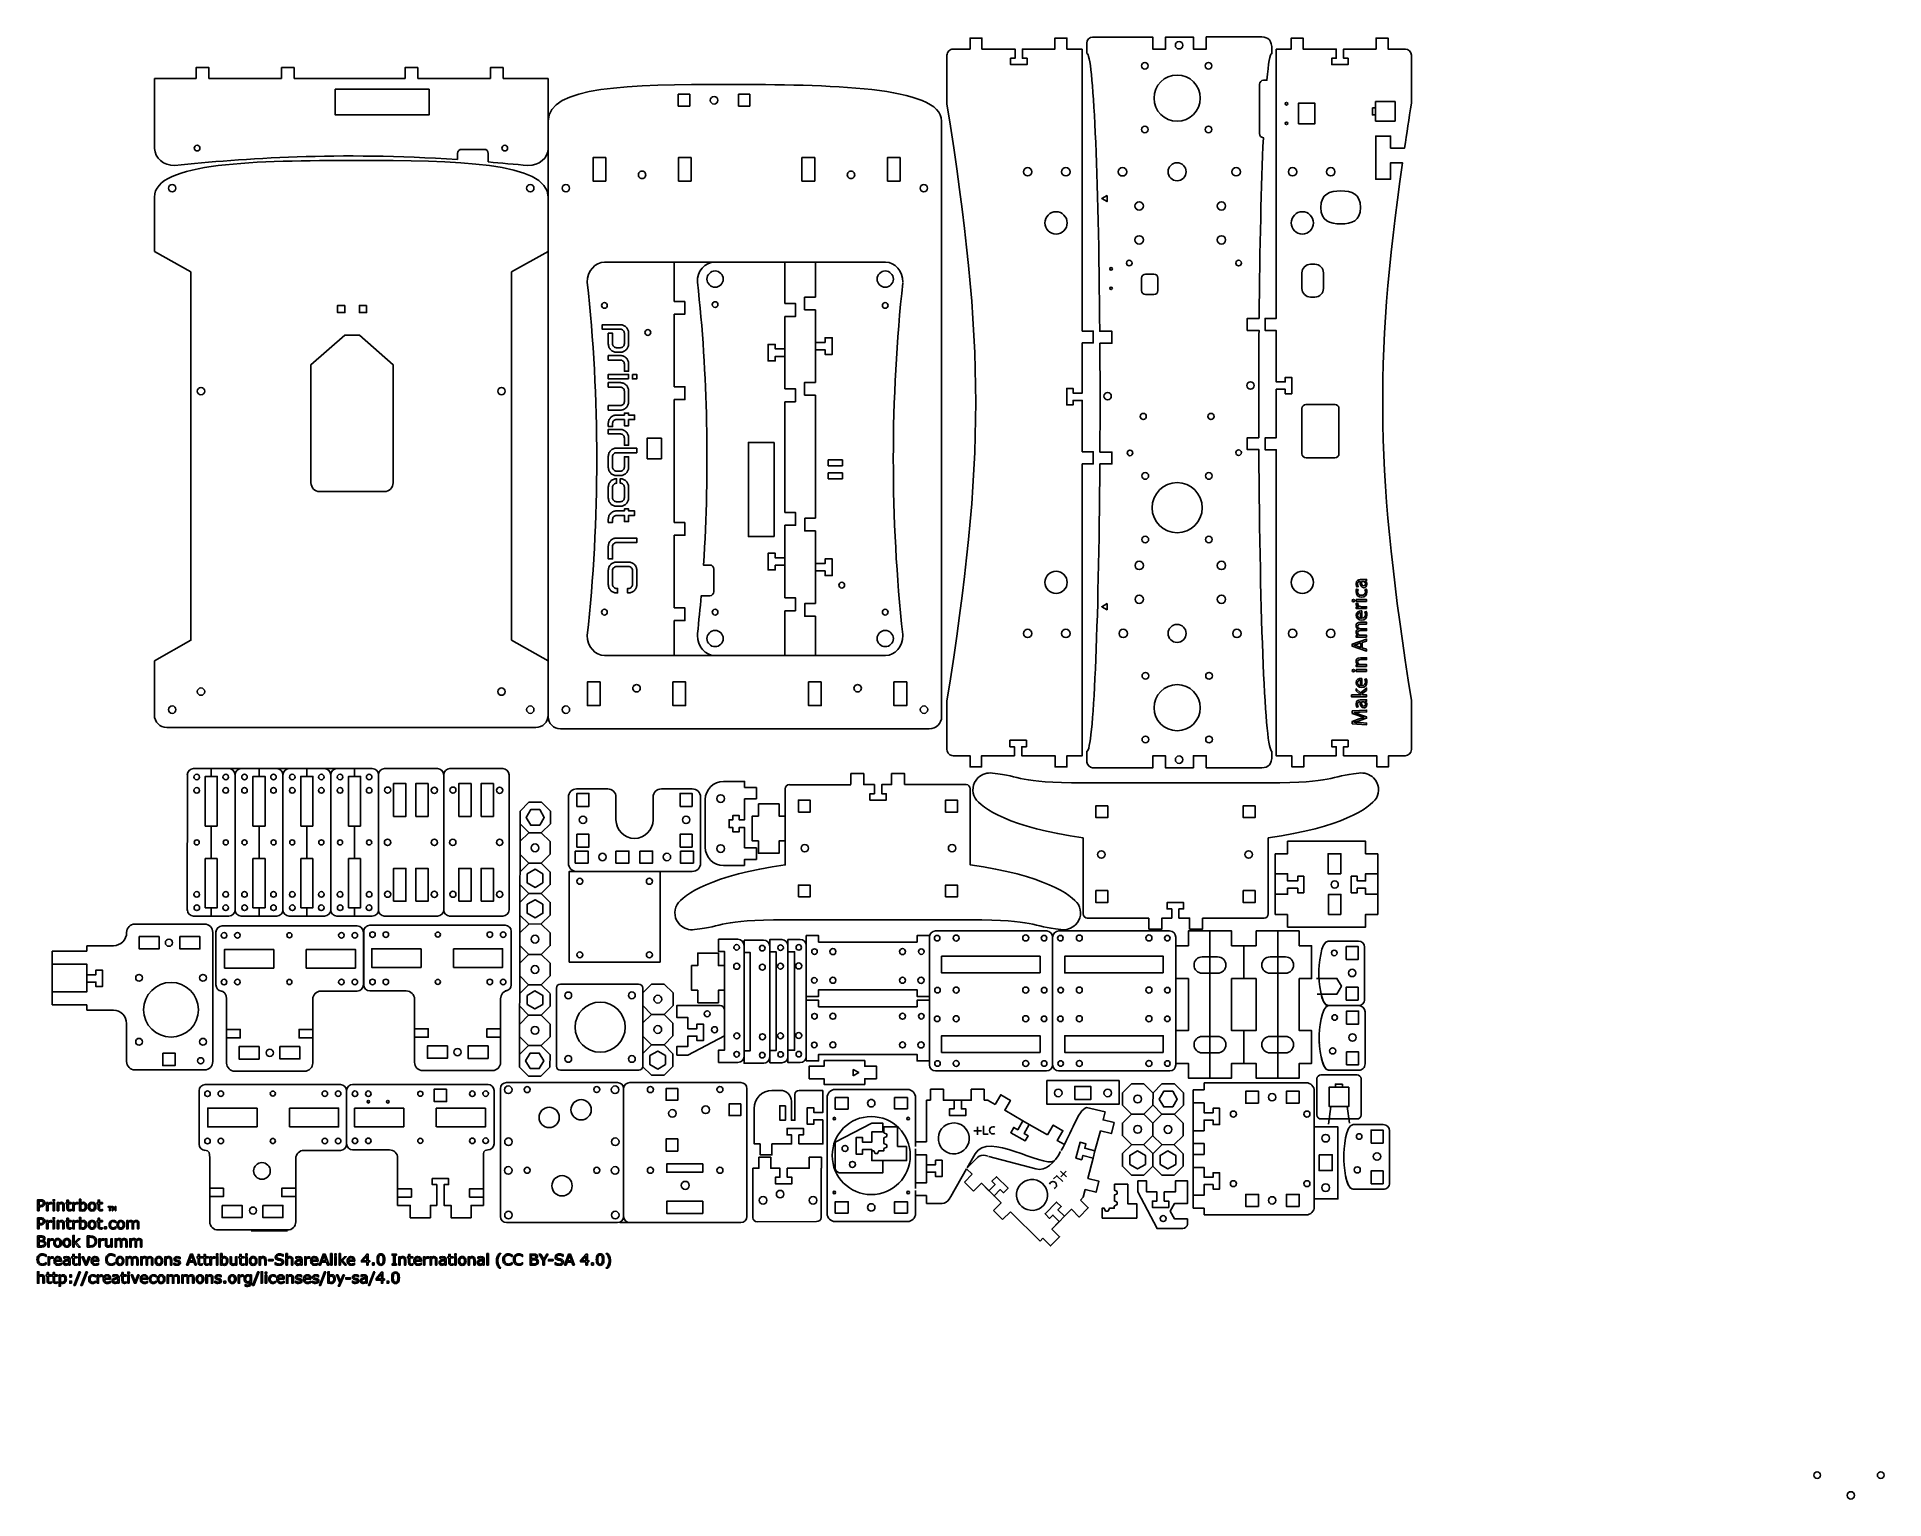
# Model space of a CAD drawing. Extents: x -419 to 481, y -215 to 497.
import ezdxf

# ---------------------------------------------------------------- set-up
doc = ezdxf.new("R2010")
doc.units = 0
doc.header["$MEASUREMENT"] = 0
doc.layers.add('LAYER_1_0', color=160, linetype='Continuous')

# ---------------------------------------------------------------- blocks, each defined once
blk = doc.blocks.new('AI9-BLK49')
at = {"layer": 'LAYER_1_0', "color": 7}
blk.add_open_spline([(30.24, 172.13), (30.24, 172.13), (22.8, 172.13), (22.8, 172.13), (22.8, 172.13), (22.8, 172.13), (22.8, 172.13), (22.8, 172.13), (22.8, 177.52), (22.8, 177.52), (22.8, 177.52), (16.92, 177.52), (16.92, 177.52), (16.92, 177.52), (16.92, 172.15), (16.92, 172.15), (16.92, 172.15), (1.13, 172.13), (1.13, 172.13), (1.13, 172.13), (1.13, 167.7), (1.13, 167.7), (1.13, 167.7), (3.35, 167.7), (3.35, 167.7), (3.35, 167.7), (3.35, 164.57), (3.35, 164.57), (3.35, 164.57), (-4.65, 164.57), (-4.65, 164.57), (-4.65, 164.57), (-4.65, 167.7), (-4.65, 167.7), (-4.65, 167.7), (-2.43, 167.7), (-2.43, 167.7), (-2.43, 167.7), (-2.43, 172.13), (-2.43, 172.13), (-2.43, 172.13), (-18.61, 172.15), (-18.61, 172.15), (-18.61, 172.15), (-18.61, 177.52), (-18.61, 177.52), (-18.61, 177.52), (-24.38, 177.52), (-24.38, 177.52), (-24.38, 177.52), (-24.38, 172.13), (-24.38, 172.13), (-24.38, 172.13), (-32.63, 172.13), (-32.63, 172.13), (-32.63, 172.13), (-32.63, 172.13), (-32.63, 172.13), (-33.43, 172.13), (-34.19, 171.82), (-34.75, 171.26), (-35.32, 170.69), (-35.63, 169.93), (-35.63, 169.13), (-35.63, 169.13), (-35.63, 145.52), (-35.63, 145.52), (-16.96, 26.82), (-16.96, -26.86), (-35.63, -145.56), (-35.63, -145.56), (-35.63, -169.13), (-35.63, -169.13), (-35.63, -169.92), (-35.32, -170.69), (-34.75, -171.25), (-34.19, -171.81), (-33.43, -172.13), (-32.63, -172.13), (-32.63, -172.13), (-24.42, -172.13), (-24.42, -172.13), (-24.42, -172.13), (-24.42, -177.52), (-24.42, -177.52), (-24.42, -177.52), (-18.79, -177.52), (-18.79, -177.52), (-18.79, -177.52), (-18.79, -172.15), (-18.79, -172.15), (-18.79, -172.15), (-2.75, -172.13), (-2.75, -172.13), (-2.75, -172.13), (-2.75, -167.7), (-2.75, -167.7), (-2.75, -167.7), (-4.97, -167.7), (-4.97, -167.7), (-4.97, -167.7), (-4.97, -164.57), (-4.97, -164.57), (-4.97, -164.57), (3.03, -164.57), (3.03, -164.57), (3.03, -164.57), (3.03, -167.7), (3.03, -167.7), (3.03, -167.7), (0.81, -167.7), (0.81, -167.7), (0.81, -167.7), (0.81, -172.13), (0.81, -172.13), (0.81, -172.13), (16.99, -172.15), (16.99, -172.15), (16.99, -172.15), (16.99, -177.52), (16.99, -177.52), (16.99, -177.52), (22.76, -177.52), (22.76, -177.52), (22.76, -177.52), (22.76, -172.13), (22.76, -172.13), (22.76, -172.13), (30.26, -172.13), (30.26, -172.13), (30.26, -172.13), (30.26, -29.92), (30.26, -29.92), (30.26, -29.92), (30.24, -29.92), (30.24, -29.92), (30.24, -29.92), (35.63, -29.92), (35.63, -29.92), (35.63, -29.92), (35.63, -24.03), (35.63, -24.03), (35.63, -24.03), (30.27, -24.03), (30.27, -24.03), (30.27, -24.03), (30.24, 1.03), (30.24, 1.03), (30.24, 1.03), (25.82, 1.03), (25.82, 1.03), (25.82, 1.03), (25.82, -1.19), (25.82, -1.19), (25.82, -1.19), (22.68, -1.19), (22.68, -1.19), (22.68, -1.19), (22.68, 6.81), (22.68, 6.81), (22.68, 6.81), (25.82, 6.81), (25.82, 6.81), (25.82, 6.81), (25.82, 4.59), (25.82, 4.59), (25.82, 4.59), (30.24, 4.59), (30.24, 4.59), (30.24, 4.59), (30.27, 28.98), (30.27, 28.98), (30.27, 28.98), (35.63, 28.98), (35.63, 28.98), (35.63, 28.98), (35.63, 34.74), (35.63, 34.74), (35.63, 34.74), (30.24, 34.74), (30.24, 34.74), (30.24, 34.74), (30.24, 172.13), (30.24, 172.13)], degree=3, knots=[0, 0, 0, 0, 1, 1, 1, 2, 2, 2, 3, 3, 3, 4, 4, 4, 5, 5, 5, 6, 6, 6, 7, 7, 7, 8, 8, 8, 9, 9, 9, 10, 10, 10, 11, 11, 11, 12, 12, 12, 13, 13, 13, 14, 14, 14, 15, 15, 15, 16, 16, 16, 17, 17, 17, 18, 18, 18, 19, 19, 19, 20, 20, 20, 21, 21, 21, 22, 22, 22, 23, 23, 23, 24, 24, 24, 25, 25, 25, 26, 26, 26, 27, 27, 27, 28, 28, 28, 29, 29, 29, 30, 30, 30, 31, 31, 31, 32, 32, 32, 33, 33, 33, 34, 34, 34, 35, 35, 35, 36, 36, 36, 37, 37, 37, 38, 38, 38, 39, 39, 39, 40, 40, 40, 41, 41, 41, 42, 42, 42, 43, 43, 43, 44, 44, 44, 45, 45, 45, 46, 46, 46, 47, 47, 47, 48, 48, 48, 49, 49, 49, 50, 50, 50, 51, 51, 51, 52, 52, 52, 53, 53, 53, 54, 54, 54, 55, 55, 55, 56, 56, 56, 57, 57, 57, 58, 58, 58, 59, 59, 59, 60, 60, 60, 61, 61, 61, 61], dxfattribs=at)
blk = doc.blocks.new('AI9-BLK48')
at = {"layer": 'LAYER_1_0', "color": 1}
blk.add_open_spline([(1.54, 0), (1.54, -0.85), (0.85, -1.54), (0, -1.54), (-0.85, -1.54), (-1.54, -0.85), (-1.54, 0), (-1.54, 0.85), (-0.85, 1.54), (0, 1.54), (0.85, 1.54), (1.54, 0.85), (1.54, 0), (1.54, 0), (1.54, 0), (1.54, 0)], degree=3, knots=[0, 0, 0, 0, 1, 1, 1, 2, 2, 2, 3, 3, 3, 4, 4, 4, 5, 5, 5, 5], dxfattribs=at)
blk = doc.blocks.new('AI9-BLK47')
at = {"layer": 'LAYER_1_0', "color": 1}
blk.add_open_spline([(1.54, 0), (1.54, -0.85), (0.85, -1.54), (0, -1.54), (-0.85, -1.54), (-1.54, -0.85), (-1.54, 0), (-1.54, 0.85), (-0.85, 1.54), (0, 1.54), (0.85, 1.54), (1.54, 0.85), (1.54, 0), (1.54, 0), (1.54, 0), (1.54, 0)], degree=3, knots=[0, 0, 0, 0, 1, 1, 1, 2, 2, 2, 3, 3, 3, 4, 4, 4, 5, 5, 5, 5], dxfattribs=at)
blk = doc.blocks.new('AI9-BLK46')
at = {"layer": 'LAYER_1_0', "color": 1}
blk.add_open_spline([(1.5, 0), (1.5, -0.83), (0.83, -1.5), (0, -1.5), (-0.83, -1.5), (-1.5, -0.83), (-1.5, 0), (-1.5, 0.83), (-0.83, 1.5), (0, 1.5), (0.83, 1.5), (1.5, 0.83), (1.5, 0), (1.5, 0), (1.5, 0), (1.5, 0)], degree=3, knots=[0, 0, 0, 0, 1, 1, 1, 2, 2, 2, 3, 3, 3, 4, 4, 4, 5, 5, 5, 5], dxfattribs=at)
blk = doc.blocks.new('AI9-BLK45')
at = {"layer": 'LAYER_1_0', "color": 1}
blk.add_open_spline([(1.5, 0), (1.5, -0.83), (0.83, -1.5), (0, -1.5), (-0.83, -1.5), (-1.5, -0.83), (-1.5, 0), (-1.5, 0.83), (-0.83, 1.5), (0, 1.5), (0.83, 1.5), (1.5, 0.83), (1.5, 0), (1.5, 0), (1.5, 0), (1.5, 0)], degree=3, knots=[0, 0, 0, 0, 1, 1, 1, 2, 2, 2, 3, 3, 3, 4, 4, 4, 5, 5, 5, 5], dxfattribs=at)
blk = doc.blocks.new('AI9-BLK44')
at = {"layer": 'LAYER_1_0', "color": 1}
blk.add_open_spline([(1.5, 0), (1.5, -0.83), (0.83, -1.5), (0, -1.5), (-0.83, -1.5), (-1.5, -0.83), (-1.5, 0), (-1.5, 0.83), (-0.83, 1.5), (0, 1.5), (0.83, 1.5), (1.5, 0.83), (1.5, 0), (1.5, 0), (1.5, 0), (1.5, 0)], degree=3, knots=[0, 0, 0, 0, 1, 1, 1, 2, 2, 2, 3, 3, 3, 4, 4, 4, 5, 5, 5, 5], dxfattribs=at)
blk = doc.blocks.new('AI9-BLK43')
at = {"layer": 'LAYER_1_0', "color": 1}
blk.add_open_spline([(1.5, 0), (1.5, -0.83), (0.83, -1.5), (0, -1.5), (-0.83, -1.5), (-1.5, -0.83), (-1.5, 0), (-1.5, 0.83), (-0.83, 1.5), (0, 1.5), (0.83, 1.5), (1.5, 0.83), (1.5, 0), (1.5, 0), (1.5, 0), (1.5, 0)], degree=3, knots=[0, 0, 0, 0, 1, 1, 1, 2, 2, 2, 3, 3, 3, 4, 4, 4, 5, 5, 5, 5], dxfattribs=at)
blk = doc.blocks.new('AI9-BLK42')
at = {"layer": 'LAYER_1_0', "color": 1}
blk.add_open_spline([(1.54, 0), (1.54, -0.85), (0.85, -1.54), (0, -1.54), (-0.85, -1.54), (-1.54, -0.85), (-1.54, 0), (-1.54, 0.85), (-0.85, 1.54), (0, 1.54), (0.85, 1.54), (1.54, 0.85), (1.54, 0), (1.54, 0), (1.54, 0), (1.54, 0)], degree=3, knots=[0, 0, 0, 0, 1, 1, 1, 2, 2, 2, 3, 3, 3, 4, 4, 4, 5, 5, 5, 5], dxfattribs=at)
blk = doc.blocks.new('AI9-BLK41')
at = {"layer": 'LAYER_1_0', "color": 1}
blk.add_open_spline([(1.54, 0), (1.54, -0.85), (0.85, -1.54), (0, -1.54), (-0.85, -1.54), (-1.54, -0.85), (-1.54, 0), (-1.54, 0.85), (-0.85, 1.54), (0, 1.54), (0.85, 1.54), (1.54, 0.85), (1.54, 0), (1.54, 0), (1.54, 0), (1.54, 0)], degree=3, knots=[0, 0, 0, 0, 1, 1, 1, 2, 2, 2, 3, 3, 3, 4, 4, 4, 5, 5, 5, 5], dxfattribs=at)
blk = doc.blocks.new('AI9-BLK40')
at = {"layer": 'LAYER_1_0', "color": 1}
blk.add_open_spline([(1.5, 0), (1.5, -0.83), (0.83, -1.5), (0, -1.5), (-0.83, -1.5), (-1.5, -0.83), (-1.5, 0), (-1.5, 0.83), (-0.83, 1.5), (0, 1.5), (0.83, 1.5), (1.5, 0.83), (1.5, 0), (1.5, 0), (1.5, 0), (1.5, 0)], degree=3, knots=[0, 0, 0, 0, 1, 1, 1, 2, 2, 2, 3, 3, 3, 4, 4, 4, 5, 5, 5, 5], dxfattribs=at)
blk = doc.blocks.new('AI9-BLK39')
at = {"layer": 'LAYER_1_0', "color": 1}
blk.add_open_spline([(1.5, 0), (1.5, -0.83), (0.83, -1.5), (0, -1.5), (-0.83, -1.5), (-1.5, -0.83), (-1.5, 0), (-1.5, 0.83), (-0.83, 1.5), (0, 1.5), (0.83, 1.5), (1.5, 0.83), (1.5, 0), (1.5, 0), (1.5, 0), (1.5, 0)], degree=3, knots=[0, 0, 0, 0, 1, 1, 1, 2, 2, 2, 3, 3, 3, 4, 4, 4, 5, 5, 5, 5], dxfattribs=at)
blk = doc.blocks.new('AI9-BLK38')
at = {"layer": 'LAYER_1_0', "color": 1}
blk.add_open_spline([(1.5, 0), (1.5, -0.83), (0.83, -1.5), (0, -1.5), (-0.83, -1.5), (-1.5, -0.83), (-1.5, 0), (-1.5, 0.83), (-0.83, 1.5), (0, 1.5), (0.83, 1.5), (1.5, 0.83), (1.5, 0), (1.5, 0), (1.5, 0), (1.5, 0)], degree=3, knots=[0, 0, 0, 0, 1, 1, 1, 2, 2, 2, 3, 3, 3, 4, 4, 4, 5, 5, 5, 5], dxfattribs=at)
blk = doc.blocks.new('AI9-BLK37')
at = {"layer": 'LAYER_1_0', "color": 1}
blk.add_open_spline([(1.5, 0), (1.5, -0.83), (0.83, -1.5), (0, -1.5), (-0.83, -1.5), (-1.5, -0.83), (-1.5, 0), (-1.5, 0.83), (-0.83, 1.5), (0, 1.5), (0.83, 1.5), (1.5, 0.83), (1.5, 0), (1.5, 0), (1.5, 0), (1.5, 0)], degree=3, knots=[0, 0, 0, 0, 1, 1, 1, 2, 2, 2, 3, 3, 3, 4, 4, 4, 5, 5, 5, 5], dxfattribs=at)
blk = doc.blocks.new('AI9-BLK36')
at = {"layer": 'LAYER_1_0', "color": 1}
blk.add_lwpolyline([(1.400087, 3.500217), (1.400087, -3.500217), (-1.400087, -3.500217), (-1.400087, 3.500217)], close=True, dxfattribs=at)
blk = doc.blocks.new('AI9-BLK35')
at = {"layer": 'LAYER_1_0', "color": 7}
for p in [(4.045576, 8.254449), (8.499395, -1.4087)]:
    blk.add_line(p, (4.045576, -1.4087), dxfattribs=at)
for points in [[(-2.53938, 2.845649), (-1.189591, 3.5264), (-1.189591, 4.673617), (-2.533179, 5.330252), (-2.533179, 8.254449), (4.045576, 8.254449)], [(-2.533179, 2.845649), (-2.533179, 0.075792), (-1.189591, -0.580843), (-1.189591, -1.72806), (-2.53938, -2.409155)], [(-2.53938, -2.409155), (-2.53938, -3.467489), (-4.956459, -3.467489), (-4.956459, -3.499528), (-5.613094, -4.842771), (-6.760311, -4.842771), (-7.441062, -3.492982), (-8.499395, -3.492982), (-8.499395, -3.467489), (-8.499395, -8.254449), (8.499395, -8.19726), (8.499395, -1.4087)]]:
    blk.add_lwpolyline(points, dxfattribs=at)
blk = doc.blocks.new('AI9-BLK34')
at = {"layer": 'LAYER_1_0', "color": 1}
for centre in [(0, 16.950559), (0, -16.950559)]:
    blk.add_circle(centre, 1.449868, dxfattribs=at)
blk = doc.blocks.new('AI9-BLK33')
at = {"layer": 'LAYER_1_0', "color": 1}
blk.add_open_spline([(-3.39, -6.73), (-7.11, -4.86), (-8.6, -0.32), (-6.73, 3.39), (-4.86, 7.11), (-0.32, 8.6), (3.39, 6.73), (7.11, 4.86), (8.6, 0.32), (6.73, -3.39), (4.86, -7.11), (0.32, -8.6), (-3.39, -6.73), (-3.39, -6.73), (-3.39, -6.73), (-3.39, -6.73)], degree=3, knots=[0, 0, 0, 0, 1, 1, 1, 2, 2, 2, 3, 3, 3, 4, 4, 4, 5, 5, 5, 5], dxfattribs=at)
blk = doc.blocks.new('AI9-BLK32')
at = {"layer": 'LAYER_1_0', "color": 1}
blk.add_open_spline([(-7.17, 2.31), (-8.45, -1.65), (-6.27, -5.9), (-2.31, -7.17), (1.65, -8.45), (5.9, -6.27), (7.17, -2.31), (8.45, 1.65), (6.27, 5.9), (2.31, 7.17), (-1.65, 8.45), (-5.9, 6.27), (-7.17, 2.31), (-7.17, 2.31), (-7.17, 2.31), (-7.17, 2.31)], degree=3, knots=[0, 0, 0, 0, 1, 1, 1, 2, 2, 2, 3, 3, 3, 4, 4, 4, 5, 5, 5, 5], dxfattribs=at)
blk = doc.blocks.new('AI9-BLK31')
at = {"layer": 'LAYER_1_0', "color": 1}
blk.add_open_spline([(12.21, 0), (12.21, 6.75), (6.75, 12.21), (0, 12.21), (-6.75, 12.21), (-12.21, 6.75), (-12.21, 0), (-12.21, -6.75), (-6.75, -12.21), (0, -12.21), (6.75, -12.21), (12.21, -6.75), (12.21, 0), (12.21, 0), (12.21, 0), (12.21, 0)], degree=3, knots=[0, 0, 0, 0, 1, 1, 1, 2, 2, 2, 3, 3, 3, 4, 4, 4, 5, 5, 5, 5], dxfattribs=at)
blk = doc.blocks.new('AI9-BLK30')
at = {"layer": 'LAYER_1_0', "color": 1}
blk.add_open_spline([(1.63, 0), (1.63, 0.9), (0.9, 1.63), (0, 1.63), (-0.9, 1.63), (-1.63, 0.9), (-1.63, 0), (-1.63, -0.9), (-0.9, -1.63), (0, -1.63), (0.9, -1.63), (1.63, -0.9), (1.63, 0), (1.63, 0), (1.63, 0), (1.63, 0)], degree=3, knots=[0, 0, 0, 0, 1, 1, 1, 2, 2, 2, 3, 3, 3, 4, 4, 4, 5, 5, 5, 5], dxfattribs=at)
blk = doc.blocks.new('AI9-BLK29')
at = {"layer": 'LAYER_1_0', "color": 1}
blk.add_open_spline([(1.62, 0), (1.62, 0.9), (0.9, 1.62), (0, 1.62), (-0.9, 1.62), (-1.62, 0.9), (-1.62, 0), (-1.62, -0.9), (-0.9, -1.62), (0, -1.62), (0.9, -1.62), (1.62, -0.9), (1.62, 0), (1.62, 0), (1.62, 0), (1.62, 0)], degree=3, knots=[0, 0, 0, 0, 1, 1, 1, 2, 2, 2, 3, 3, 3, 4, 4, 4, 5, 5, 5, 5], dxfattribs=at)
blk = doc.blocks.new('AI9-BLK28')
at = {"layer": 'LAYER_1_0', "color": 1}
blk.add_open_spline([(1.62, 0), (1.62, 0.9), (0.9, 1.62), (0, 1.62), (-0.9, 1.62), (-1.62, 0.9), (-1.62, 0), (-1.62, -0.9), (-0.9, -1.62), (0, -1.62), (0.9, -1.62), (1.62, -0.9), (1.62, 0), (1.62, 0), (1.62, 0), (1.62, 0)], degree=3, knots=[0, 0, 0, 0, 1, 1, 1, 2, 2, 2, 3, 3, 3, 4, 4, 4, 5, 5, 5, 5], dxfattribs=at)
blk = doc.blocks.new('AI9-BLK27')
at = {"layer": 'LAYER_1_0', "color": 1}
blk.add_open_spline([(1.63, 0), (1.63, 0.9), (0.9, 1.63), (0, 1.63), (-0.9, 1.63), (-1.63, 0.9), (-1.63, 0), (-1.63, -0.9), (-0.9, -1.63), (0, -1.63), (0.9, -1.63), (1.63, -0.9), (1.63, 0), (1.63, 0), (1.63, 0), (1.63, 0)], degree=3, knots=[0, 0, 0, 0, 1, 1, 1, 2, 2, 2, 3, 3, 3, 4, 4, 4, 5, 5, 5, 5], dxfattribs=at)
blk = doc.blocks.new('AI9-BLK26')
at = {"layer": 'LAYER_1_0', "color": 1}
for centre, radius in [((-16.950559, 0), 1.449868), ((16.950559, 0.000172), 1.449696)]:
    blk.add_circle(centre, radius, dxfattribs=at)
blk = doc.blocks.new('AI9-BLK25')
at = {"layer": 'LAYER_1_0', "color": 1}
blk.add_open_spline([(0.12, -0.45), (0.12, -0.14), (0.04, 0.18), (-0.12, 0.45)], degree=3, dxfattribs=at)
blk = doc.blocks.new('AI9-BLK24')
at = {"layer": 'LAYER_1_0', "color": 1}
blk.add_open_spline([(0.33, -0.33), (0.17, -0.06), (-0.06, 0.17), (-0.33, 0.33)], degree=3, dxfattribs=at)
blk = doc.blocks.new('AI9-BLK23')
at = {"layer": 'LAYER_1_0', "color": 1}
blk.add_open_spline([(0.45, -0.12), (0.18, 0.04), (-0.14, 0.12), (-0.45, 0.12)], degree=3, dxfattribs=at)
blk = doc.blocks.new('AI9-BLK22')
at = {"layer": 'LAYER_1_0', "color": 1}
blk.add_open_spline([(0.45, 0.12), (0.14, 0.12), (-0.18, 0.04), (-0.45, -0.12)], degree=3, dxfattribs=at)
blk = doc.blocks.new('AI9-BLK21')
at = {"layer": 'LAYER_1_0', "color": 1}
blk.add_open_spline([(0.33, 0.33), (0.06, 0.17), (-0.17, -0.06), (-0.33, -0.33)], degree=3, dxfattribs=at)
blk = doc.blocks.new('AI9-BLK20')
at = {"layer": 'LAYER_1_0', "color": 1}
blk.add_open_spline([(0.12, 0.45), (-0.04, 0.18), (-0.12, -0.14), (-0.12, -0.45)], degree=3, dxfattribs=at)
blk = doc.blocks.new('AI9-BLK19')
at = {"layer": 'LAYER_1_0', "color": 1}
blk.add_open_spline([(-0.12, 0.45), (-0.12, 0.14), (-0.04, -0.18), (0.12, -0.45)], degree=3, dxfattribs=at)
blk = doc.blocks.new('AI9-BLK18')
at = {"layer": 'LAYER_1_0', "color": 1}
blk.add_open_spline([(-0.33, 0.33), (-0.17, 0.06), (0.06, -0.17), (0.33, -0.33)], degree=3, dxfattribs=at)
blk = doc.blocks.new('AI9-BLK17')
at = {"layer": 'LAYER_1_0', "color": 1}
blk.add_open_spline([(-0.45, 0.12), (-0.18, -0.04), (0.14, -0.12), (0.45, -0.12)], degree=3, dxfattribs=at)
blk = doc.blocks.new('AI9-BLK16')
at = {"layer": 'LAYER_1_0', "color": 1}
blk.add_open_spline([(-0.45, -0.12), (-0.14, -0.12), (0.18, -0.04), (0.45, 0.12)], degree=3, dxfattribs=at)
blk = doc.blocks.new('AI9-BLK15')
at = {"layer": 'LAYER_1_0', "color": 1}
blk.add_open_spline([(-0.33, -0.33), (-0.06, -0.17), (0.17, 0.06), (0.33, 0.33)], degree=3, dxfattribs=at)
blk = doc.blocks.new('AI9-BLK14')
at = {"layer": 'LAYER_1_0', "color": 1}
blk.add_open_spline([(-0.12, -0.45), (0.04, -0.18), (0.12, 0.14), (0.12, 0.45)], degree=3, dxfattribs=at)
blk = doc.blocks.new('AI9-BLK13')
at = {"layer": 'LAYER_1_0', "color": 1}
blk.add_open_spline([(0.12, -0.45), (0.12, -0.14), (0.04, 0.18), (-0.12, 0.45)], degree=3, dxfattribs=at)
blk = doc.blocks.new('AI9-BLK12')
at = {"layer": 'LAYER_1_0', "color": 1}
blk.add_open_spline([(0.33, -0.33), (0.17, -0.06), (-0.06, 0.17), (-0.33, 0.33)], degree=3, dxfattribs=at)
blk = doc.blocks.new('AI9-BLK11')
at = {"layer": 'LAYER_1_0', "color": 1}
blk.add_open_spline([(0.45, -0.12), (0.18, 0.04), (-0.14, 0.12), (-0.45, 0.12)], degree=3, dxfattribs=at)
blk = doc.blocks.new('AI9-BLK10')
at = {"layer": 'LAYER_1_0', "color": 1}
blk.add_open_spline([(0.45, 0.12), (0.14, 0.12), (-0.18, 0.04), (-0.45, -0.12)], degree=3, dxfattribs=at)
blk = doc.blocks.new('AI9-BLK9')
at = {"layer": 'LAYER_1_0', "color": 1}
blk.add_open_spline([(0.33, 0.33), (0.06, 0.17), (-0.17, -0.06), (-0.33, -0.33)], degree=3, dxfattribs=at)
blk = doc.blocks.new('AI9-BLK8')
at = {"layer": 'LAYER_1_0', "color": 1}
blk.add_open_spline([(0.12, 0.45), (-0.04, 0.18), (-0.12, -0.14), (-0.12, -0.45)], degree=3, dxfattribs=at)
blk = doc.blocks.new('AI9-BLK7')
at = {"layer": 'LAYER_1_0', "color": 1}
blk.add_open_spline([(-0.12, 0.45), (-0.12, 0.14), (-0.04, -0.18), (0.12, -0.45)], degree=3, dxfattribs=at)
blk = doc.blocks.new('AI9-BLK6')
at = {"layer": 'LAYER_1_0', "color": 1}
blk.add_open_spline([(-0.33, 0.33), (-0.17, 0.06), (0.06, -0.17), (0.33, -0.33)], degree=3, dxfattribs=at)
blk = doc.blocks.new('AI9-BLK5')
at = {"layer": 'LAYER_1_0', "color": 1}
blk.add_open_spline([(-0.45, 0.12), (-0.18, -0.04), (0.14, -0.12), (0.45, -0.12)], degree=3, dxfattribs=at)
blk = doc.blocks.new('AI9-BLK4')
at = {"layer": 'LAYER_1_0', "color": 1}
blk.add_open_spline([(-0.45, -0.12), (-0.14, -0.12), (0.18, -0.04), (0.45, 0.12)], degree=3, dxfattribs=at)
blk = doc.blocks.new('AI9-BLK3')
at = {"layer": 'LAYER_1_0', "color": 1}
blk.add_open_spline([(-0.33, -0.33), (-0.06, -0.17), (0.17, 0.06), (0.33, 0.33)], degree=3, dxfattribs=at)
blk = doc.blocks.new('AI9-BLK2')
at = {"layer": 'LAYER_1_0', "color": 1}
blk.add_open_spline([(-0.12, -0.45), (0.04, -0.18), (0.12, 0.14), (0.12, 0.45)], degree=3, dxfattribs=at)
blk = doc.blocks.new('AI9-BLK1')
at = {"layer": 'LAYER_1_0', "color": 7}
for points in [[(-131.09, 20.31), (-131.86, 20.31), (-131.86, 21.01), (-131.09, 21.01), (-131.09, 20.31)], [(-131.13, 15.59), (-131.81, 15.59), (-131.81, 19.63), (-131.13, 19.63), (-131.13, 15.59)], [(-131.09, 11.49), (-131.86, 11.49), (-131.86, 12.19), (-131.09, 12.19), (-131.09, 11.49)], [(-131.13, 6.77), (-131.81, 6.77), (-131.81, 10.81), (-131.13, 10.81), (-131.13, 6.77)], [(-103.31, 17.4), (-104.04, 17.4), (-104.04, 15.59), (-104.32, 15.59), (-104.32, 17.4), (-105.05, 17.4), (-105.05, 17.64), (-103.31, 17.64), (-103.31, 17.4)], [(-101.2, 15.59), (-101.48, 15.59), (-101.48, 17.35), (-102.05, 16.15), (-102.21, 16.15), (-102.78, 17.35), (-102.78, 15.59), (-103.03, 15.59), (-103.03, 17.64), (-102.66, 17.64), (-102.12, 16.5), (-101.59, 17.64), (-101.2, 17.64), (-101.2, 15.59)], [(-118.54, -2.05), (-119.44, -2.05), (-121.07, -0.28), (-121.5, -0.7), (-121.5, -2.05), (-122.19, -2.05), (-122.19, 3.58), (-121.5, 3.58), (-121.5, -0.02), (-119.55, 2), (-118.67, 2), (-120.56, 0.13), (-118.54, -2.05)], [(-105.88, 6.77), (-106.74, 6.77), (-106.74, 7.81), (-105.88, 7.81), (-105.88, 6.77)], [(-118.6, -6.15), (-119.37, -6.15), (-119.37, -5.45), (-118.6, -5.45), (-118.6, -6.15)], [(-118.64, -10.87), (-119.33, -10.87), (-119.33, -6.82), (-118.64, -6.82), (-118.64, -10.87)], [(-113.8, -6.82), (-115.44, -10.87), (-116.12, -10.87), (-117.75, -6.82), (-117.01, -6.82), (-115.75, -10.04), (-114.51, -6.82), (-113.8, -6.82)], [(-61.94, -10.87), (-62.7, -10.87), (-63.23, -9.37), (-65.55, -9.37), (-66.07, -10.87), (-66.8, -10.87), (-64.85, -5.48), (-63.89, -5.48), (-61.94, -10.87)], [(-63.45, -8.75), (-64.39, -6.11), (-65.33, -8.75), (-63.45, -8.75)], [(-51.51, -6.15), (-52.28, -6.15), (-52.28, -5.45), (-51.51, -5.45), (-51.51, -6.15)], [(-51.55, -10.87), (-52.24, -10.87), (-52.24, -6.82), (-51.55, -6.82), (-51.55, -10.87)], [(-37.25, -6.15), (-38.02, -6.15), (-38.02, -5.45), (-37.25, -5.45), (-37.25, -6.15)], [(-37.3, -10.87), (-37.98, -10.87), (-37.98, -6.82), (-37.3, -6.82), (-37.3, -10.87)], [(-24.62, -8.84), (-26.88, -8.84), (-26.88, -8.19), (-24.62, -8.19), (-24.62, -8.84)], [(2.59, -10.87), (1.83, -10.87), (1.31, -9.37), (-1.02, -9.37), (-1.54, -10.87), (-2.27, -10.87), (-0.31, -5.48), (0.64, -5.48), (2.59, -10.87)], [(1.08, -8.75), (0.15, -6.11), (-0.8, -8.75), (1.08, -8.75)], [(4.05, -10.87), (3.37, -10.87), (3.37, -5.24), (4.05, -5.24), (4.05, -10.87)], [(6.13, -6.15), (5.36, -6.15), (5.36, -5.45), (6.13, -5.45), (6.13, -6.15)], [(6.09, -10.87), (5.4, -10.87), (5.4, -6.82), (6.09, -6.82), (6.09, -10.87)], [(11.11, -10.87), (10.21, -10.87), (8.58, -9.1), (8.14, -9.52), (8.14, -10.87), (7.46, -10.87), (7.46, -5.24), (8.14, -5.24), (8.14, -8.83), (10.1, -6.82), (10.97, -6.82), (9.09, -8.69), (11.11, -10.87)], [(22.45, -9.35), (21.64, -9.35), (21.64, -10.87), (20.95, -10.87), (20.95, -9.35), (18.37, -9.35), (18.37, -8.52), (20.98, -5.48), (21.64, -5.48), (21.64, -8.76), (22.45, -8.76), (22.45, -9.35)], [(20.95, -8.76), (20.95, -6.36), (18.88, -8.76), (20.95, -8.76)], [(35.44, -10.87), (33.31, -10.87), (33.31, -10.32), (34.01, -10.32), (34.01, -6.03), (33.31, -6.03), (33.31, -5.48), (35.44, -5.48), (35.44, -6.03), (34.73, -6.03), (34.73, -10.32), (35.44, -10.32), (35.44, -10.87)], [(64.57, -6.15), (63.8, -6.15), (63.8, -5.45), (64.57, -5.45), (64.57, -6.15)], [(64.53, -10.87), (63.84, -10.87), (63.84, -6.82), (64.53, -6.82), (64.53, -10.87)], [(80.19, -10.87), (79.51, -10.87), (79.51, -5.24), (80.19, -5.24), (80.19, -10.87)], [(109.41, -5.48), (107.51, -8.51), (107.51, -10.87), (106.8, -10.87), (106.8, -8.58), (104.89, -5.48), (105.68, -5.48), (107.16, -7.89), (108.64, -5.48), (109.41, -5.48)], [(111.73, -8.84), (109.47, -8.84), (109.47, -8.19), (111.73, -8.19), (111.73, -8.84)], [(122.16, -10.87), (121.4, -10.87), (120.88, -9.37), (118.55, -9.37), (118.03, -10.87), (117.3, -10.87), (119.26, -5.48), (120.21, -5.48), (122.16, -10.87)], [(120.65, -8.75), (119.71, -6.11), (118.77, -8.75), (120.65, -8.75)], [(129.22, -9.35), (128.42, -9.35), (128.42, -10.87), (127.73, -10.87), (127.73, -9.35), (125.15, -9.35), (125.15, -8.52), (127.75, -5.48), (128.42, -5.48), (128.42, -8.76), (129.22, -8.76), (129.22, -9.35)], [(127.73, -8.76), (127.73, -6.36), (125.66, -8.76), (127.73, -8.76)], [(-122.86, -16.68), (-123.72, -16.68), (-123.72, -15.64), (-122.86, -15.64), (-122.86, -16.68)], [(-118.5, -14.06), (-121.09, -20.79), (-121.72, -20.79), (-119.14, -14.06), (-118.5, -14.06)], [(-115.14, -14.06), (-117.73, -20.79), (-118.35, -20.79), (-115.77, -14.06), (-115.14, -14.06)], [(-94.68, -14.97), (-95.45, -14.97), (-95.45, -14.27), (-94.68, -14.27), (-94.68, -14.97)], [(-94.72, -19.69), (-95.41, -19.69), (-95.41, -15.64), (-94.72, -15.64), (-94.72, -19.69)], [(-89.88, -15.64), (-91.51, -19.69), (-92.2, -19.69), (-93.82, -15.64), (-93.09, -15.64), (-91.83, -18.86), (-90.59, -15.64), (-89.88, -15.64)], [(-31.42, -14.06), (-34.02, -20.79), (-34.64, -20.79), (-32.06, -14.06), (-31.42, -14.06)], [(-29.81, -19.69), (-30.5, -19.69), (-30.5, -14.06), (-29.81, -14.06), (-29.81, -19.69)], [(-27.74, -14.97), (-28.51, -14.97), (-28.51, -14.27), (-27.74, -14.27), (-27.74, -14.97)], [(-27.78, -19.69), (-28.46, -19.69), (-28.46, -15.64), (-27.78, -15.64), (-27.78, -19.69)], [(1.1, -14.06), (-1.49, -20.79), (-2.12, -20.79), (0.46, -14.06), (1.1, -14.06)], [(10.12, -15.64), (7.76, -21.18), (7.04, -21.18), (7.79, -19.49), (6.17, -15.64), (6.91, -15.64), (8.15, -18.64), (9.41, -15.64), (10.12, -15.64)], [(13, -17.66), (10.74, -17.66), (10.74, -17.01), (13, -17.01), (13, -17.66)], [(24.97, -14.06), (22.38, -20.79), (21.76, -20.79), (24.34, -14.06), (24.97, -14.06)], [(24.58, -10.87), (23.72, -10.87), (23.72, -9.83), (24.58, -9.83), (24.58, -10.87)], [(29.59, -18.17), (28.78, -18.17), (28.78, -19.69), (28.09, -19.69), (28.09, -18.17), (25.51, -18.17), (25.51, -17.34), (28.11, -14.3), (28.78, -14.3), (28.78, -17.58), (29.59, -17.58), (29.59, -18.17)], [(28.09, -17.58), (28.09, -15.18), (26.02, -17.58), (28.09, -17.58)], [(131.35, -10.87), (130.49, -10.87), (130.49, -9.83), (131.35, -9.83), (131.35, -10.87)], [(-122.86, -19.69), (-123.72, -19.69), (-123.72, -18.65), (-122.86, -18.65), (-122.86, -19.69)], [(-47.73, -19.69), (-48.59, -19.69), (-48.59, -18.65), (-47.73, -18.65), (-47.73, -19.69)], [(31.71, -19.69), (30.85, -19.69), (30.85, -18.65), (31.71, -18.65), (31.71, -19.69)]]:
    blk.add_lwpolyline(points, dxfattribs=at)
for points, knots in [([(-135.87, 19.35), (-135.87, 19.11), (-135.91, 18.89), (-136, 18.68), (-136.08, 18.48), (-136.19, 18.3), (-136.34, 18.15), (-136.53, 17.97), (-136.75, 17.83), (-137, 17.73), (-137.25, 17.64), (-137.57, 17.59), (-137.96, 17.59), (-137.96, 17.59), (-138.67, 17.59), (-138.67, 17.59), (-138.67, 17.59), (-138.67, 15.59), (-138.67, 15.59), (-138.67, 15.59), (-139.39, 15.59), (-139.39, 15.59), (-139.39, 15.59), (-139.39, 20.98), (-139.39, 20.98), (-139.39, 20.98), (-137.93, 20.98), (-137.93, 20.98), (-137.61, 20.98), (-137.33, 20.95), (-137.11, 20.9), (-136.89, 20.84), (-136.69, 20.76), (-136.51, 20.64), (-136.31, 20.5), (-136.15, 20.33), (-136.04, 20.13), (-135.93, 19.92), (-135.87, 19.66), (-135.87, 19.35)], [0, 0, 0, 0, 1, 1, 1, 2, 2, 2, 3, 3, 3, 4, 4, 4, 5, 5, 5, 6, 6, 6, 7, 7, 7, 8, 8, 8, 9, 9, 9, 10, 10, 10, 11, 11, 11, 12, 12, 12, 13, 13, 13, 13]), ([(-136.62, 19.33), (-136.62, 19.52), (-136.65, 19.68), (-136.72, 19.82), (-136.78, 19.95), (-136.88, 20.07), (-137.01, 20.15), (-137.13, 20.23), (-137.26, 20.28), (-137.41, 20.31), (-137.55, 20.35), (-137.74, 20.36), (-137.97, 20.36), (-137.97, 20.36), (-138.67, 20.36), (-138.67, 20.36), (-138.67, 20.36), (-138.67, 18.21), (-138.67, 18.21), (-138.67, 18.21), (-138.07, 18.21), (-138.07, 18.21), (-137.78, 18.21), (-137.55, 18.24), (-137.37, 18.29), (-137.19, 18.34), (-137.04, 18.42), (-136.93, 18.54), (-136.82, 18.65), (-136.74, 18.77), (-136.69, 18.9), (-136.64, 19.03), (-136.62, 19.17), (-136.62, 19.33)], [0, 0, 0, 0, 1, 1, 1, 2, 2, 2, 3, 3, 3, 4, 4, 4, 5, 5, 5, 6, 6, 6, 7, 7, 7, 8, 8, 8, 9, 9, 9, 10, 10, 10, 11, 11, 11, 11]), ([(-132.45, 18.9), (-132.45, 18.9), (-132.49, 18.9), (-132.49, 18.9), (-132.59, 18.92), (-132.69, 18.94), (-132.78, 18.95), (-132.88, 18.96), (-132.99, 18.96), (-133.12, 18.96), (-133.33, 18.96), (-133.53, 18.92), (-133.73, 18.82), (-133.92, 18.73), (-134.11, 18.61), (-134.29, 18.46), (-134.29, 18.46), (-134.29, 15.59), (-134.29, 15.59), (-134.29, 15.59), (-134.98, 15.59), (-134.98, 15.59), (-134.98, 15.59), (-134.98, 19.63), (-134.98, 19.63), (-134.98, 19.63), (-134.29, 19.63), (-134.29, 19.63), (-134.29, 19.63), (-134.29, 19.04), (-134.29, 19.04), (-134.02, 19.25), (-133.78, 19.41), (-133.58, 19.5), (-133.37, 19.59), (-133.16, 19.63), (-132.95, 19.63), (-132.83, 19.63), (-132.74, 19.63), (-132.69, 19.62), (-132.64, 19.62), (-132.56, 19.61), (-132.45, 19.59), (-132.45, 19.59), (-132.45, 18.9), (-132.45, 18.9)], [0, 0, 0, 0, 1, 1, 1, 2, 2, 2, 3, 3, 3, 4, 4, 4, 5, 5, 5, 6, 6, 6, 7, 7, 7, 8, 8, 8, 9, 9, 9, 10, 10, 10, 11, 11, 11, 12, 12, 12, 13, 13, 13, 14, 14, 14, 15, 15, 15, 15]), ([(-126.41, 15.59), (-126.41, 15.59), (-127.09, 15.59), (-127.09, 15.59), (-127.09, 15.59), (-127.09, 17.89), (-127.09, 17.89), (-127.09, 18.08), (-127.1, 18.25), (-127.12, 18.41), (-127.14, 18.57), (-127.18, 18.7), (-127.24, 18.79), (-127.3, 18.9), (-127.39, 18.97), (-127.5, 19.02), (-127.61, 19.07), (-127.76, 19.09), (-127.94, 19.09), (-128.12, 19.09), (-128.32, 19.05), (-128.52, 18.96), (-128.72, 18.86), (-128.91, 18.75), (-129.1, 18.61), (-129.1, 18.61), (-129.1, 15.59), (-129.1, 15.59), (-129.1, 15.59), (-129.78, 15.59), (-129.78, 15.59), (-129.78, 15.59), (-129.78, 19.63), (-129.78, 19.63), (-129.78, 19.63), (-129.1, 19.63), (-129.1, 19.63), (-129.1, 19.63), (-129.1, 19.18), (-129.1, 19.18), (-128.89, 19.36), (-128.67, 19.5), (-128.44, 19.6), (-128.21, 19.69), (-127.98, 19.74), (-127.74, 19.74), (-127.31, 19.74), (-126.98, 19.61), (-126.75, 19.35), (-126.52, 19.09), (-126.41, 18.71), (-126.41, 18.21), (-126.41, 18.21), (-126.41, 15.59), (-126.41, 15.59)], [0, 0, 0, 0, 1, 1, 1, 2, 2, 2, 3, 3, 3, 4, 4, 4, 5, 5, 5, 6, 6, 6, 7, 7, 7, 8, 8, 8, 9, 9, 9, 10, 10, 10, 11, 11, 11, 12, 12, 12, 13, 13, 13, 14, 14, 14, 15, 15, 15, 16, 16, 16, 17, 17, 17, 18, 18, 18, 18]), ([(-123, 15.62), (-123.13, 15.58), (-123.27, 15.55), (-123.42, 15.53), (-123.57, 15.51), (-123.7, 15.5), (-123.82, 15.5), (-124.23, 15.5), (-124.55, 15.61), (-124.76, 15.83), (-124.97, 16.06), (-125.08, 16.41), (-125.08, 16.9), (-125.08, 16.9), (-125.08, 19.06), (-125.08, 19.06), (-125.08, 19.06), (-125.54, 19.06), (-125.54, 19.06), (-125.54, 19.06), (-125.54, 19.63), (-125.54, 19.63), (-125.54, 19.63), (-125.08, 19.63), (-125.08, 19.63), (-125.08, 19.63), (-125.08, 20.79), (-125.08, 20.79), (-125.08, 20.79), (-124.4, 20.79), (-124.4, 20.79), (-124.4, 20.79), (-124.4, 19.63), (-124.4, 19.63), (-124.4, 19.63), (-123, 19.63), (-123, 19.63), (-123, 19.63), (-123, 19.06), (-123, 19.06), (-123, 19.06), (-124.4, 19.06), (-124.4, 19.06), (-124.4, 19.06), (-124.4, 17.21), (-124.4, 17.21), (-124.4, 17), (-124.39, 16.83), (-124.38, 16.71), (-124.37, 16.59), (-124.34, 16.48), (-124.28, 16.38), (-124.23, 16.28), (-124.16, 16.21), (-124.06, 16.16), (-123.97, 16.12), (-123.83, 16.1), (-123.64, 16.1), (-123.53, 16.1), (-123.41, 16.11), (-123.29, 16.15), (-123.17, 16.18), (-123.09, 16.21), (-123.03, 16.23), (-123.03, 16.23), (-123, 16.23), (-123, 16.23), (-123, 16.23), (-123, 15.62), (-123, 15.62)], [0, 0, 0, 0, 1, 1, 1, 2, 2, 2, 3, 3, 3, 4, 4, 4, 5, 5, 5, 6, 6, 6, 7, 7, 7, 8, 8, 8, 9, 9, 9, 10, 10, 10, 11, 11, 11, 12, 12, 12, 13, 13, 13, 14, 14, 14, 15, 15, 15, 16, 16, 16, 17, 17, 17, 18, 18, 18, 19, 19, 19, 20, 20, 20, 21, 21, 21, 22, 22, 22, 23, 23, 23, 23]), ([(-119.65, 18.9), (-119.65, 18.9), (-119.69, 18.9), (-119.69, 18.9), (-119.79, 18.92), (-119.88, 18.94), (-119.98, 18.95), (-120.08, 18.96), (-120.19, 18.96), (-120.32, 18.96), (-120.53, 18.96), (-120.73, 18.92), (-120.93, 18.82), (-121.12, 18.73), (-121.31, 18.61), (-121.49, 18.46), (-121.49, 18.46), (-121.49, 15.59), (-121.49, 15.59), (-121.49, 15.59), (-122.17, 15.59), (-122.17, 15.59), (-122.17, 15.59), (-122.17, 19.63), (-122.17, 19.63), (-122.17, 19.63), (-121.49, 19.63), (-121.49, 19.63), (-121.49, 19.63), (-121.49, 19.04), (-121.49, 19.04), (-121.22, 19.25), (-120.98, 19.41), (-120.78, 19.5), (-120.57, 19.59), (-120.36, 19.63), (-120.14, 19.63), (-120.03, 19.63), (-119.94, 19.63), (-119.89, 19.62), (-119.83, 19.62), (-119.75, 19.61), (-119.65, 19.59), (-119.65, 19.59), (-119.65, 18.9), (-119.65, 18.9)], [0, 0, 0, 0, 1, 1, 1, 2, 2, 2, 3, 3, 3, 4, 4, 4, 5, 5, 5, 6, 6, 6, 7, 7, 7, 8, 8, 8, 9, 9, 9, 10, 10, 10, 11, 11, 11, 12, 12, 12, 13, 13, 13, 14, 14, 14, 15, 15, 15, 15]), ([(-115.45, 17.64), (-115.45, 17.3), (-115.5, 17), (-115.59, 16.73), (-115.69, 16.46), (-115.82, 16.23), (-115.98, 16.05), (-116.15, 15.86), (-116.34, 15.72), (-116.54, 15.62), (-116.75, 15.53), (-116.97, 15.48), (-117.22, 15.48), (-117.45, 15.48), (-117.65, 15.51), (-117.82, 15.56), (-117.99, 15.61), (-118.16, 15.69), (-118.33, 15.78), (-118.33, 15.78), (-118.37, 15.59), (-118.37, 15.59), (-118.37, 15.59), (-119.01, 15.59), (-119.01, 15.59), (-119.01, 15.59), (-119.01, 21.22), (-119.01, 21.22), (-119.01, 21.22), (-118.33, 21.22), (-118.33, 21.22), (-118.33, 21.22), (-118.33, 19.21), (-118.33, 19.21), (-118.14, 19.37), (-117.94, 19.49), (-117.72, 19.59), (-117.51, 19.69), (-117.26, 19.74), (-117, 19.74), (-116.52, 19.74), (-116.14, 19.56), (-115.87, 19.19), (-115.59, 18.83), (-115.45, 18.31), (-115.45, 17.64)], [0, 0, 0, 0, 1, 1, 1, 2, 2, 2, 3, 3, 3, 4, 4, 4, 5, 5, 5, 6, 6, 6, 7, 7, 7, 8, 8, 8, 9, 9, 9, 10, 10, 10, 11, 11, 11, 12, 12, 12, 13, 13, 13, 14, 14, 14, 15, 15, 15, 15]), ([(-116.16, 17.62), (-116.16, 18.1), (-116.24, 18.47), (-116.4, 18.72), (-116.55, 18.97), (-116.81, 19.09), (-117.16, 19.09), (-117.36, 19.09), (-117.56, 19.05), (-117.77, 18.97), (-117.97, 18.88), (-118.16, 18.77), (-118.33, 18.63), (-118.33, 18.63), (-118.33, 16.32), (-118.33, 16.32), (-118.14, 16.23), (-117.97, 16.17), (-117.83, 16.14), (-117.69, 16.1), (-117.54, 16.08), (-117.36, 16.08), (-116.98, 16.08), (-116.69, 16.21), (-116.48, 16.46), (-116.26, 16.7), (-116.16, 17.09), (-116.16, 17.62)], [0, 0, 0, 0, 1, 1, 1, 2, 2, 2, 3, 3, 3, 4, 4, 4, 5, 5, 5, 6, 6, 6, 7, 7, 7, 8, 8, 8, 9, 9, 9, 9]), ([(-110.96, 17.61), (-110.96, 16.95), (-111.13, 16.43), (-111.46, 16.05), (-111.8, 15.67), (-112.25, 15.48), (-112.82, 15.48), (-113.39, 15.48), (-113.84, 15.67), (-114.18, 16.05), (-114.51, 16.43), (-114.68, 16.95), (-114.68, 17.61), (-114.68, 18.27), (-114.51, 18.79), (-114.18, 19.17), (-113.84, 19.55), (-113.39, 19.74), (-112.82, 19.74), (-112.25, 19.74), (-111.8, 19.55), (-111.46, 19.17), (-111.13, 18.79), (-110.96, 18.27), (-110.96, 17.61)], [0, 0, 0, 0, 1, 1, 1, 2, 2, 2, 3, 3, 3, 4, 4, 4, 5, 5, 5, 6, 6, 6, 7, 7, 7, 8, 8, 8, 8]), ([(-111.66, 17.61), (-111.66, 18.13), (-111.76, 18.52), (-111.97, 18.77), (-112.17, 19.02), (-112.46, 19.15), (-112.82, 19.15), (-113.19, 19.15), (-113.47, 19.02), (-113.67, 18.77), (-113.88, 18.52), (-113.98, 18.13), (-113.98, 17.61), (-113.98, 17.11), (-113.88, 16.72), (-113.67, 16.46), (-113.47, 16.2), (-113.18, 16.07), (-112.82, 16.07), (-112.46, 16.07), (-112.18, 16.2), (-111.97, 16.46), (-111.77, 16.72), (-111.66, 17.1), (-111.66, 17.61)], [0, 0, 0, 0, 1, 1, 1, 2, 2, 2, 3, 3, 3, 4, 4, 4, 5, 5, 5, 6, 6, 6, 7, 7, 7, 8, 8, 8, 8]), ([(-107.81, 15.62), (-107.93, 15.58), (-108.07, 15.55), (-108.22, 15.53), (-108.37, 15.51), (-108.51, 15.5), (-108.63, 15.5), (-109.04, 15.5), (-109.35, 15.61), (-109.57, 15.83), (-109.78, 16.06), (-109.89, 16.41), (-109.89, 16.9), (-109.89, 16.9), (-109.89, 19.06), (-109.89, 19.06), (-109.89, 19.06), (-110.35, 19.06), (-110.35, 19.06), (-110.35, 19.06), (-110.35, 19.63), (-110.35, 19.63), (-110.35, 19.63), (-109.89, 19.63), (-109.89, 19.63), (-109.89, 19.63), (-109.89, 20.79), (-109.89, 20.79), (-109.89, 20.79), (-109.21, 20.79), (-109.21, 20.79), (-109.21, 20.79), (-109.21, 19.63), (-109.21, 19.63), (-109.21, 19.63), (-107.81, 19.63), (-107.81, 19.63), (-107.81, 19.63), (-107.81, 19.06), (-107.81, 19.06), (-107.81, 19.06), (-109.21, 19.06), (-109.21, 19.06), (-109.21, 19.06), (-109.21, 17.21), (-109.21, 17.21), (-109.21, 17), (-109.2, 16.83), (-109.19, 16.71), (-109.18, 16.59), (-109.15, 16.48), (-109.09, 16.38), (-109.04, 16.28), (-108.96, 16.21), (-108.87, 16.16), (-108.78, 16.12), (-108.64, 16.1), (-108.45, 16.1), (-108.34, 16.1), (-108.22, 16.11), (-108.1, 16.15), (-107.98, 16.18), (-107.89, 16.21), (-107.84, 16.23), (-107.84, 16.23), (-107.81, 16.23), (-107.81, 16.23), (-107.81, 16.23), (-107.81, 15.62), (-107.81, 15.62)], [0, 0, 0, 0, 1, 1, 1, 2, 2, 2, 3, 3, 3, 4, 4, 4, 5, 5, 5, 6, 6, 6, 7, 7, 7, 8, 8, 8, 9, 9, 9, 10, 10, 10, 11, 11, 11, 12, 12, 12, 13, 13, 13, 14, 14, 14, 15, 15, 15, 16, 16, 16, 17, 17, 17, 18, 18, 18, 19, 19, 19, 20, 20, 20, 21, 21, 21, 22, 22, 22, 23, 23, 23, 23]), ([(-135.87, 10.53), (-135.87, 10.29), (-135.91, 10.07), (-136, 9.86), (-136.08, 9.66), (-136.19, 9.48), (-136.34, 9.33), (-136.53, 9.15), (-136.75, 9.01), (-137, 8.91), (-137.25, 8.82), (-137.57, 8.78), (-137.96, 8.78), (-137.96, 8.78), (-138.67, 8.78), (-138.67, 8.78), (-138.67, 8.78), (-138.67, 6.77), (-138.67, 6.77), (-138.67, 6.77), (-139.39, 6.77), (-139.39, 6.77), (-139.39, 6.77), (-139.39, 12.16), (-139.39, 12.16), (-139.39, 12.16), (-137.93, 12.16), (-137.93, 12.16), (-137.61, 12.16), (-137.33, 12.13), (-137.11, 12.08), (-136.89, 12.02), (-136.69, 11.94), (-136.51, 11.82), (-136.31, 11.69), (-136.15, 11.51), (-136.04, 11.31), (-135.93, 11.1), (-135.87, 10.84), (-135.87, 10.53)], [0, 0, 0, 0, 1, 1, 1, 2, 2, 2, 3, 3, 3, 4, 4, 4, 5, 5, 5, 6, 6, 6, 7, 7, 7, 8, 8, 8, 9, 9, 9, 10, 10, 10, 11, 11, 11, 12, 12, 12, 13, 13, 13, 13]), ([(-136.62, 10.51), (-136.62, 10.7), (-136.65, 10.86), (-136.72, 11), (-136.78, 11.13), (-136.88, 11.25), (-137.01, 11.33), (-137.13, 11.41), (-137.26, 11.46), (-137.41, 11.49), (-137.55, 11.53), (-137.74, 11.54), (-137.97, 11.54), (-137.97, 11.54), (-138.67, 11.54), (-138.67, 11.54), (-138.67, 11.54), (-138.67, 9.39), (-138.67, 9.39), (-138.67, 9.39), (-138.07, 9.39), (-138.07, 9.39), (-137.78, 9.39), (-137.55, 9.42), (-137.37, 9.47), (-137.19, 9.52), (-137.04, 9.6), (-136.93, 9.72), (-136.82, 9.83), (-136.74, 9.96), (-136.69, 10.08), (-136.64, 10.21), (-136.62, 10.35), (-136.62, 10.51)], [0, 0, 0, 0, 1, 1, 1, 2, 2, 2, 3, 3, 3, 4, 4, 4, 5, 5, 5, 6, 6, 6, 7, 7, 7, 8, 8, 8, 9, 9, 9, 10, 10, 10, 11, 11, 11, 11]), ([(-132.45, 10.08), (-132.45, 10.08), (-132.49, 10.08), (-132.49, 10.08), (-132.59, 10.1), (-132.69, 10.12), (-132.78, 10.13), (-132.88, 10.14), (-132.99, 10.14), (-133.12, 10.14), (-133.33, 10.14), (-133.53, 10.1), (-133.73, 10), (-133.92, 9.91), (-134.11, 9.79), (-134.29, 9.64), (-134.29, 9.64), (-134.29, 6.77), (-134.29, 6.77), (-134.29, 6.77), (-134.98, 6.77), (-134.98, 6.77), (-134.98, 6.77), (-134.98, 10.81), (-134.98, 10.81), (-134.98, 10.81), (-134.29, 10.81), (-134.29, 10.81), (-134.29, 10.81), (-134.29, 10.22), (-134.29, 10.22), (-134.02, 10.43), (-133.78, 10.59), (-133.58, 10.68), (-133.37, 10.77), (-133.16, 10.81), (-132.95, 10.81), (-132.83, 10.81), (-132.74, 10.81), (-132.69, 10.81), (-132.64, 10.8), (-132.56, 10.79), (-132.45, 10.77), (-132.45, 10.77), (-132.45, 10.08), (-132.45, 10.08)], [0, 0, 0, 0, 1, 1, 1, 2, 2, 2, 3, 3, 3, 4, 4, 4, 5, 5, 5, 6, 6, 6, 7, 7, 7, 8, 8, 8, 9, 9, 9, 10, 10, 10, 11, 11, 11, 12, 12, 12, 13, 13, 13, 14, 14, 14, 15, 15, 15, 15]), ([(-126.41, 6.77), (-126.41, 6.77), (-127.09, 6.77), (-127.09, 6.77), (-127.09, 6.77), (-127.09, 9.07), (-127.09, 9.07), (-127.09, 9.26), (-127.1, 9.43), (-127.12, 9.59), (-127.14, 9.76), (-127.18, 9.88), (-127.24, 9.97), (-127.3, 10.08), (-127.39, 10.15), (-127.5, 10.2), (-127.61, 10.25), (-127.76, 10.27), (-127.94, 10.27), (-128.12, 10.27), (-128.32, 10.23), (-128.52, 10.14), (-128.72, 10.05), (-128.91, 9.93), (-129.1, 9.79), (-129.1, 9.79), (-129.1, 6.77), (-129.1, 6.77), (-129.1, 6.77), (-129.78, 6.77), (-129.78, 6.77), (-129.78, 6.77), (-129.78, 10.81), (-129.78, 10.81), (-129.78, 10.81), (-129.1, 10.81), (-129.1, 10.81), (-129.1, 10.81), (-129.1, 10.36), (-129.1, 10.36), (-128.89, 10.54), (-128.67, 10.68), (-128.44, 10.78), (-128.21, 10.88), (-127.98, 10.93), (-127.74, 10.93), (-127.31, 10.93), (-126.98, 10.79), (-126.75, 10.53), (-126.52, 10.27), (-126.41, 9.89), (-126.41, 9.39), (-126.41, 9.39), (-126.41, 6.77), (-126.41, 6.77)], [0, 0, 0, 0, 1, 1, 1, 2, 2, 2, 3, 3, 3, 4, 4, 4, 5, 5, 5, 6, 6, 6, 7, 7, 7, 8, 8, 8, 9, 9, 9, 10, 10, 10, 11, 11, 11, 12, 12, 12, 13, 13, 13, 14, 14, 14, 15, 15, 15, 16, 16, 16, 17, 17, 17, 18, 18, 18, 18]), ([(-123, 6.8), (-123.13, 6.76), (-123.27, 6.73), (-123.42, 6.71), (-123.57, 6.69), (-123.7, 6.68), (-123.82, 6.68), (-124.23, 6.68), (-124.55, 6.79), (-124.76, 7.01), (-124.97, 7.24), (-125.08, 7.59), (-125.08, 8.09), (-125.08, 8.09), (-125.08, 10.24), (-125.08, 10.24), (-125.08, 10.24), (-125.54, 10.24), (-125.54, 10.24), (-125.54, 10.24), (-125.54, 10.81), (-125.54, 10.81), (-125.54, 10.81), (-125.08, 10.81), (-125.08, 10.81), (-125.08, 10.81), (-125.08, 11.97), (-125.08, 11.97), (-125.08, 11.97), (-124.4, 11.97), (-124.4, 11.97), (-124.4, 11.97), (-124.4, 10.81), (-124.4, 10.81), (-124.4, 10.81), (-123, 10.81), (-123, 10.81), (-123, 10.81), (-123, 10.24), (-123, 10.24), (-123, 10.24), (-124.4, 10.24), (-124.4, 10.24), (-124.4, 10.24), (-124.4, 8.39), (-124.4, 8.39), (-124.4, 8.18), (-124.39, 8.01), (-124.38, 7.89), (-124.37, 7.77), (-124.34, 7.66), (-124.28, 7.56), (-124.23, 7.46), (-124.16, 7.39), (-124.06, 7.34), (-123.97, 7.3), (-123.83, 7.28), (-123.64, 7.28), (-123.53, 7.28), (-123.41, 7.29), (-123.29, 7.33), (-123.17, 7.36), (-123.09, 7.39), (-123.03, 7.41), (-123.03, 7.41), (-123, 7.41), (-123, 7.41), (-123, 7.41), (-123, 6.8), (-123, 6.8)], [0, 0, 0, 0, 1, 1, 1, 2, 2, 2, 3, 3, 3, 4, 4, 4, 5, 5, 5, 6, 6, 6, 7, 7, 7, 8, 8, 8, 9, 9, 9, 10, 10, 10, 11, 11, 11, 12, 12, 12, 13, 13, 13, 14, 14, 14, 15, 15, 15, 16, 16, 16, 17, 17, 17, 18, 18, 18, 19, 19, 19, 20, 20, 20, 21, 21, 21, 22, 22, 22, 23, 23, 23, 23]), ([(-119.65, 10.08), (-119.65, 10.08), (-119.69, 10.08), (-119.69, 10.08), (-119.79, 10.1), (-119.88, 10.12), (-119.98, 10.13), (-120.08, 10.14), (-120.19, 10.14), (-120.32, 10.14), (-120.53, 10.14), (-120.73, 10.1), (-120.93, 10), (-121.12, 9.91), (-121.31, 9.79), (-121.49, 9.64), (-121.49, 9.64), (-121.49, 6.77), (-121.49, 6.77), (-121.49, 6.77), (-122.17, 6.77), (-122.17, 6.77), (-122.17, 6.77), (-122.17, 10.81), (-122.17, 10.81), (-122.17, 10.81), (-121.49, 10.81), (-121.49, 10.81), (-121.49, 10.81), (-121.49, 10.22), (-121.49, 10.22), (-121.22, 10.43), (-120.98, 10.59), (-120.78, 10.68), (-120.57, 10.77), (-120.36, 10.81), (-120.14, 10.81), (-120.03, 10.81), (-119.94, 10.81), (-119.89, 10.81), (-119.83, 10.8), (-119.75, 10.79), (-119.65, 10.77), (-119.65, 10.77), (-119.65, 10.08), (-119.65, 10.08)], [0, 0, 0, 0, 1, 1, 1, 2, 2, 2, 3, 3, 3, 4, 4, 4, 5, 5, 5, 6, 6, 6, 7, 7, 7, 8, 8, 8, 9, 9, 9, 10, 10, 10, 11, 11, 11, 12, 12, 12, 13, 13, 13, 14, 14, 14, 15, 15, 15, 15]), ([(-115.45, 8.82), (-115.45, 8.48), (-115.5, 8.18), (-115.59, 7.91), (-115.69, 7.64), (-115.82, 7.41), (-115.98, 7.23), (-116.15, 7.04), (-116.34, 6.9), (-116.54, 6.8), (-116.75, 6.71), (-116.97, 6.66), (-117.22, 6.66), (-117.45, 6.66), (-117.65, 6.69), (-117.82, 6.74), (-117.99, 6.79), (-118.16, 6.87), (-118.33, 6.96), (-118.33, 6.96), (-118.37, 6.77), (-118.37, 6.77), (-118.37, 6.77), (-119.01, 6.77), (-119.01, 6.77), (-119.01, 6.77), (-119.01, 12.4), (-119.01, 12.4), (-119.01, 12.4), (-118.33, 12.4), (-118.33, 12.4), (-118.33, 12.4), (-118.33, 10.39), (-118.33, 10.39), (-118.14, 10.55), (-117.94, 10.67), (-117.72, 10.77), (-117.51, 10.88), (-117.26, 10.93), (-117, 10.93), (-116.52, 10.93), (-116.14, 10.74), (-115.87, 10.37), (-115.59, 10.01), (-115.45, 9.49), (-115.45, 8.82)], [0, 0, 0, 0, 1, 1, 1, 2, 2, 2, 3, 3, 3, 4, 4, 4, 5, 5, 5, 6, 6, 6, 7, 7, 7, 8, 8, 8, 9, 9, 9, 10, 10, 10, 11, 11, 11, 12, 12, 12, 13, 13, 13, 14, 14, 14, 15, 15, 15, 15]), ([(-116.16, 8.8), (-116.16, 9.28), (-116.24, 9.65), (-116.4, 9.9), (-116.55, 10.15), (-116.81, 10.27), (-117.16, 10.27), (-117.36, 10.27), (-117.56, 10.23), (-117.77, 10.15), (-117.97, 10.06), (-118.16, 9.95), (-118.33, 9.81), (-118.33, 9.81), (-118.33, 7.5), (-118.33, 7.5), (-118.14, 7.41), (-117.97, 7.35), (-117.83, 7.32), (-117.69, 7.28), (-117.54, 7.27), (-117.36, 7.27), (-116.98, 7.27), (-116.69, 7.39), (-116.48, 7.64), (-116.26, 7.88), (-116.16, 8.27), (-116.16, 8.8)], [0, 0, 0, 0, 1, 1, 1, 2, 2, 2, 3, 3, 3, 4, 4, 4, 5, 5, 5, 6, 6, 6, 7, 7, 7, 8, 8, 8, 9, 9, 9, 9]), ([(-110.96, 8.79), (-110.96, 8.13), (-111.13, 7.61), (-111.46, 7.23), (-111.8, 6.85), (-112.25, 6.66), (-112.82, 6.66), (-113.39, 6.66), (-113.84, 6.85), (-114.18, 7.23), (-114.51, 7.61), (-114.68, 8.13), (-114.68, 8.79), (-114.68, 9.45), (-114.51, 9.97), (-114.18, 10.35), (-113.84, 10.73), (-113.39, 10.93), (-112.82, 10.93), (-112.25, 10.93), (-111.8, 10.73), (-111.46, 10.35), (-111.13, 9.97), (-110.96, 9.45), (-110.96, 8.79)], [0, 0, 0, 0, 1, 1, 1, 2, 2, 2, 3, 3, 3, 4, 4, 4, 5, 5, 5, 6, 6, 6, 7, 7, 7, 8, 8, 8, 8]), ([(-111.66, 8.79), (-111.66, 9.31), (-111.76, 9.7), (-111.97, 9.95), (-112.17, 10.2), (-112.46, 10.33), (-112.82, 10.33), (-113.19, 10.33), (-113.47, 10.2), (-113.67, 9.95), (-113.88, 9.7), (-113.98, 9.31), (-113.98, 8.79), (-113.98, 8.29), (-113.88, 7.9), (-113.67, 7.64), (-113.47, 7.38), (-113.18, 7.25), (-112.82, 7.25), (-112.46, 7.25), (-112.18, 7.38), (-111.97, 7.64), (-111.77, 7.9), (-111.66, 8.28), (-111.66, 8.79)], [0, 0, 0, 0, 1, 1, 1, 2, 2, 2, 3, 3, 3, 4, 4, 4, 5, 5, 5, 6, 6, 6, 7, 7, 7, 8, 8, 8, 8]), ([(-107.81, 6.8), (-107.93, 6.76), (-108.07, 6.73), (-108.22, 6.71), (-108.37, 6.69), (-108.51, 6.68), (-108.63, 6.68), (-109.04, 6.68), (-109.35, 6.79), (-109.57, 7.01), (-109.78, 7.24), (-109.89, 7.59), (-109.89, 8.09), (-109.89, 8.09), (-109.89, 10.24), (-109.89, 10.24), (-109.89, 10.24), (-110.35, 10.24), (-110.35, 10.24), (-110.35, 10.24), (-110.35, 10.81), (-110.35, 10.81), (-110.35, 10.81), (-109.89, 10.81), (-109.89, 10.81), (-109.89, 10.81), (-109.89, 11.97), (-109.89, 11.97), (-109.89, 11.97), (-109.21, 11.97), (-109.21, 11.97), (-109.21, 11.97), (-109.21, 10.81), (-109.21, 10.81), (-109.21, 10.81), (-107.81, 10.81), (-107.81, 10.81), (-107.81, 10.81), (-107.81, 10.24), (-107.81, 10.24), (-107.81, 10.24), (-109.21, 10.24), (-109.21, 10.24), (-109.21, 10.24), (-109.21, 8.39), (-109.21, 8.39), (-109.21, 8.18), (-109.2, 8.01), (-109.19, 7.89), (-109.18, 7.77), (-109.15, 7.66), (-109.09, 7.56), (-109.04, 7.46), (-108.96, 7.39), (-108.87, 7.34), (-108.78, 7.3), (-108.64, 7.28), (-108.45, 7.28), (-108.34, 7.28), (-108.22, 7.29), (-108.1, 7.33), (-107.98, 7.36), (-107.89, 7.39), (-107.84, 7.41), (-107.84, 7.41), (-107.81, 7.41), (-107.81, 7.41), (-107.81, 7.41), (-107.81, 6.8), (-107.81, 6.8)], [0, 0, 0, 0, 1, 1, 1, 2, 2, 2, 3, 3, 3, 4, 4, 4, 5, 5, 5, 6, 6, 6, 7, 7, 7, 8, 8, 8, 9, 9, 9, 10, 10, 10, 11, 11, 11, 12, 12, 12, 13, 13, 13, 14, 14, 14, 15, 15, 15, 16, 16, 16, 17, 17, 17, 18, 18, 18, 19, 19, 19, 20, 20, 20, 21, 21, 21, 22, 22, 22, 23, 23, 23, 23]), ([(-101.3, 7.02), (-101.52, 6.92), (-101.74, 6.83), (-101.94, 6.77), (-102.15, 6.71), (-102.36, 6.68), (-102.59, 6.68), (-102.88, 6.68), (-103.15, 6.72), (-103.39, 6.81), (-103.64, 6.89), (-103.85, 7.02), (-104.02, 7.2), (-104.2, 7.37), (-104.33, 7.59), (-104.43, 7.86), (-104.52, 8.12), (-104.57, 8.43), (-104.57, 8.78), (-104.57, 9.44), (-104.39, 9.96), (-104.03, 10.34), (-103.67, 10.71), (-103.19, 10.9), (-102.59, 10.9), (-102.36, 10.9), (-102.13, 10.87), (-101.91, 10.81), (-101.69, 10.74), (-101.48, 10.66), (-101.3, 10.57), (-101.3, 10.57), (-101.3, 9.81), (-101.3, 9.81), (-101.3, 9.81), (-101.33, 9.81), (-101.33, 9.81), (-101.54, 9.97), (-101.76, 10.09), (-101.98, 10.18), (-102.2, 10.26), (-102.41, 10.31), (-102.62, 10.31), (-103.01, 10.31), (-103.31, 10.18), (-103.53, 9.92), (-103.76, 9.66), (-103.87, 9.28), (-103.87, 8.78), (-103.87, 8.3), (-103.76, 7.93), (-103.54, 7.67), (-103.32, 7.41), (-103.02, 7.28), (-102.62, 7.28), (-102.48, 7.28), (-102.34, 7.29), (-102.2, 7.33), (-102.06, 7.37), (-101.93, 7.41), (-101.82, 7.47), (-101.72, 7.52), (-101.63, 7.57), (-101.54, 7.63), (-101.45, 7.68), (-101.39, 7.73), (-101.33, 7.77), (-101.33, 7.77), (-101.3, 7.77), (-101.3, 7.77), (-101.3, 7.77), (-101.3, 7.02), (-101.3, 7.02)], [0, 0, 0, 0, 1, 1, 1, 2, 2, 2, 3, 3, 3, 4, 4, 4, 5, 5, 5, 6, 6, 6, 7, 7, 7, 8, 8, 8, 9, 9, 9, 10, 10, 10, 11, 11, 11, 12, 12, 12, 13, 13, 13, 14, 14, 14, 15, 15, 15, 16, 16, 16, 17, 17, 17, 18, 18, 18, 19, 19, 19, 20, 20, 20, 21, 21, 21, 22, 22, 22, 23, 23, 23, 24, 24, 24, 24]), ([(-96.99, 8.79), (-96.99, 8.13), (-97.16, 7.61), (-97.49, 7.23), (-97.83, 6.85), (-98.28, 6.66), (-98.85, 6.66), (-99.42, 6.66), (-99.87, 6.85), (-100.21, 7.23), (-100.54, 7.61), (-100.71, 8.13), (-100.71, 8.79), (-100.71, 9.45), (-100.54, 9.97), (-100.21, 10.35), (-99.87, 10.73), (-99.42, 10.93), (-98.85, 10.93), (-98.28, 10.93), (-97.83, 10.73), (-97.49, 10.35), (-97.16, 9.97), (-96.99, 9.45), (-96.99, 8.79)], [0, 0, 0, 0, 1, 1, 1, 2, 2, 2, 3, 3, 3, 4, 4, 4, 5, 5, 5, 6, 6, 6, 7, 7, 7, 8, 8, 8, 8]), ([(-97.69, 8.79), (-97.69, 9.31), (-97.79, 9.7), (-98, 9.95), (-98.2, 10.2), (-98.49, 10.33), (-98.85, 10.33), (-99.22, 10.33), (-99.5, 10.2), (-99.7, 9.95), (-99.91, 9.7), (-100.01, 9.31), (-100.01, 8.79), (-100.01, 8.29), (-99.91, 7.9), (-99.7, 7.64), (-99.5, 7.38), (-99.21, 7.25), (-98.85, 7.25), (-98.49, 7.25), (-98.21, 7.38), (-98, 7.64), (-97.79, 7.9), (-97.69, 8.28), (-97.69, 8.79)], [0, 0, 0, 0, 1, 1, 1, 2, 2, 2, 3, 3, 3, 4, 4, 4, 5, 5, 5, 6, 6, 6, 7, 7, 7, 8, 8, 8, 8]), ([(-90.03, 6.77), (-90.03, 6.77), (-90.71, 6.77), (-90.71, 6.77), (-90.71, 6.77), (-90.71, 9.07), (-90.71, 9.07), (-90.71, 9.24), (-90.72, 9.41), (-90.74, 9.57), (-90.75, 9.73), (-90.79, 9.86), (-90.84, 9.96), (-90.89, 10.06), (-90.97, 10.14), (-91.08, 10.2), (-91.18, 10.25), (-91.33, 10.27), (-91.53, 10.27), (-91.72, 10.27), (-91.91, 10.23), (-92.1, 10.13), (-92.29, 10.04), (-92.48, 9.92), (-92.67, 9.77), (-92.66, 9.71), (-92.66, 9.65), (-92.65, 9.57), (-92.65, 9.5), (-92.64, 9.43), (-92.64, 9.36), (-92.64, 9.36), (-92.64, 6.77), (-92.64, 6.77), (-92.64, 6.77), (-93.33, 6.77), (-93.33, 6.77), (-93.33, 6.77), (-93.33, 9.07), (-93.33, 9.07), (-93.33, 9.25), (-93.34, 9.42), (-93.35, 9.58), (-93.37, 9.74), (-93.4, 9.87), (-93.45, 9.96), (-93.51, 10.07), (-93.59, 10.14), (-93.69, 10.2), (-93.79, 10.25), (-93.94, 10.27), (-94.14, 10.27), (-94.32, 10.27), (-94.51, 10.23), (-94.7, 10.14), (-94.88, 10.05), (-95.07, 9.93), (-95.26, 9.79), (-95.26, 9.79), (-95.26, 6.77), (-95.26, 6.77), (-95.26, 6.77), (-95.94, 6.77), (-95.94, 6.77), (-95.94, 6.77), (-95.94, 10.81), (-95.94, 10.81), (-95.94, 10.81), (-95.26, 10.81), (-95.26, 10.81), (-95.26, 10.81), (-95.26, 10.37), (-95.26, 10.37), (-95.04, 10.54), (-94.83, 10.68), (-94.62, 10.78), (-94.41, 10.88), (-94.18, 10.93), (-93.95, 10.93), (-93.67, 10.93), (-93.44, 10.87), (-93.24, 10.75), (-93.05, 10.64), (-92.91, 10.48), (-92.82, 10.27), (-92.54, 10.5), (-92.29, 10.67), (-92.06, 10.77), (-91.83, 10.87), (-91.59, 10.93), (-91.33, 10.93), (-90.89, 10.93), (-90.56, 10.79), (-90.35, 10.52), (-90.14, 10.25), (-90.03, 9.88), (-90.03, 9.39), (-90.03, 9.39), (-90.03, 6.77), (-90.03, 6.77)], [0, 0, 0, 0, 1, 1, 1, 2, 2, 2, 3, 3, 3, 4, 4, 4, 5, 5, 5, 6, 6, 6, 7, 7, 7, 8, 8, 8, 9, 9, 9, 10, 10, 10, 11, 11, 11, 12, 12, 12, 13, 13, 13, 14, 14, 14, 15, 15, 15, 16, 16, 16, 17, 17, 17, 18, 18, 18, 19, 19, 19, 20, 20, 20, 21, 21, 21, 22, 22, 22, 23, 23, 23, 24, 24, 24, 25, 25, 25, 26, 26, 26, 27, 27, 27, 28, 28, 28, 29, 29, 29, 30, 30, 30, 31, 31, 31, 32, 32, 32, 33, 33, 33, 33]), ([(-135.32, -0.39), (-135.32, -0.66), (-135.37, -0.9), (-135.47, -1.1), (-135.57, -1.31), (-135.71, -1.48), (-135.88, -1.61), (-136.08, -1.77), (-136.31, -1.88), (-136.55, -1.95), (-136.79, -2.02), (-137.1, -2.05), (-137.48, -2.05), (-137.48, -2.05), (-139.39, -2.05), (-139.39, -2.05), (-139.39, -2.05), (-139.39, 3.34), (-139.39, 3.34), (-139.39, 3.34), (-137.79, 3.34), (-137.79, 3.34), (-137.4, 3.34), (-137.1, 3.33), (-136.91, 3.3), (-136.71, 3.27), (-136.53, 3.21), (-136.35, 3.12), (-136.15, 3.01), (-136.01, 2.88), (-135.92, 2.72), (-135.83, 2.55), (-135.78, 2.36), (-135.78, 2.13), (-135.78, 1.87), (-135.85, 1.66), (-135.98, 1.47), (-136.11, 1.3), (-136.28, 1.15), (-136.5, 1.04), (-136.5, 1.04), (-136.5, 1.01), (-136.5, 1.01), (-136.13, 0.94), (-135.85, 0.78), (-135.64, 0.53), (-135.42, 0.29), (-135.32, -0.02), (-135.32, -0.39)], [0, 0, 0, 0, 1, 1, 1, 2, 2, 2, 3, 3, 3, 4, 4, 4, 5, 5, 5, 6, 6, 6, 7, 7, 7, 8, 8, 8, 9, 9, 9, 10, 10, 10, 11, 11, 11, 12, 12, 12, 13, 13, 13, 14, 14, 14, 15, 15, 15, 16, 16, 16, 16]), ([(-136.53, 2.03), (-136.53, 2.16), (-136.55, 2.27), (-136.6, 2.36), (-136.64, 2.45), (-136.71, 2.52), (-136.81, 2.58), (-136.92, 2.64), (-137.06, 2.68), (-137.22, 2.7), (-137.38, 2.72), (-137.58, 2.72), (-137.82, 2.72), (-137.82, 2.72), (-138.67, 2.72), (-138.67, 2.72), (-138.67, 2.72), (-138.67, 1.17), (-138.67, 1.17), (-138.67, 1.17), (-137.75, 1.17), (-137.75, 1.17), (-137.52, 1.17), (-137.34, 1.18), (-137.21, 1.2), (-137.08, 1.23), (-136.96, 1.27), (-136.84, 1.35), (-136.73, 1.42), (-136.65, 1.51), (-136.6, 1.63), (-136.56, 1.74), (-136.53, 1.88), (-136.53, 2.03)], [0, 0, 0, 0, 1, 1, 1, 2, 2, 2, 3, 3, 3, 4, 4, 4, 5, 5, 5, 6, 6, 6, 7, 7, 7, 8, 8, 8, 9, 9, 9, 10, 10, 10, 11, 11, 11, 11]), ([(-136.07, -0.42), (-136.07, -0.2), (-136.1, -0.03), (-136.17, 0.09), (-136.23, 0.22), (-136.35, 0.33), (-136.52, 0.42), (-136.64, 0.48), (-136.78, 0.52), (-136.94, 0.54), (-137.11, 0.55), (-137.31, 0.56), (-137.55, 0.56), (-137.55, 0.56), (-138.67, 0.56), (-138.67, 0.56), (-138.67, 0.56), (-138.67, -1.43), (-138.67, -1.43), (-138.67, -1.43), (-137.72, -1.43), (-137.72, -1.43), (-137.41, -1.43), (-137.15, -1.42), (-136.95, -1.38), (-136.75, -1.35), (-136.59, -1.29), (-136.46, -1.21), (-136.33, -1.11), (-136.23, -1.01), (-136.16, -0.89), (-136.1, -0.77), (-136.07, -0.61), (-136.07, -0.42)], [0, 0, 0, 0, 1, 1, 1, 2, 2, 2, 3, 3, 3, 4, 4, 4, 5, 5, 5, 6, 6, 6, 7, 7, 7, 8, 8, 8, 9, 9, 9, 10, 10, 10, 11, 11, 11, 11]), ([(-131.84, 1.26), (-131.84, 1.26), (-131.88, 1.26), (-131.88, 1.26), (-131.98, 1.28), (-132.08, 1.3), (-132.17, 1.31), (-132.27, 1.32), (-132.38, 1.32), (-132.51, 1.32), (-132.72, 1.32), (-132.92, 1.28), (-133.12, 1.18), (-133.31, 1.09), (-133.5, 0.97), (-133.68, 0.82), (-133.68, 0.82), (-133.68, -2.05), (-133.68, -2.05), (-133.68, -2.05), (-134.36, -2.05), (-134.36, -2.05), (-134.36, -2.05), (-134.36, 2), (-134.36, 2), (-134.36, 2), (-133.68, 2), (-133.68, 2), (-133.68, 2), (-133.68, 1.4), (-133.68, 1.4), (-133.41, 1.62), (-133.17, 1.77), (-132.97, 1.86), (-132.76, 1.95), (-132.55, 2), (-132.34, 2), (-132.22, 2), (-132.13, 1.99), (-132.08, 1.99), (-132.03, 1.98), (-131.95, 1.97), (-131.84, 1.95), (-131.84, 1.95), (-131.84, 1.26), (-131.84, 1.26)], [0, 0, 0, 0, 1, 1, 1, 2, 2, 2, 3, 3, 3, 4, 4, 4, 5, 5, 5, 6, 6, 6, 7, 7, 7, 8, 8, 8, 9, 9, 9, 10, 10, 10, 11, 11, 11, 12, 12, 12, 13, 13, 13, 14, 14, 14, 15, 15, 15, 15]), ([(-127.76, -0.03), (-127.76, -0.69), (-127.93, -1.21), (-128.27, -1.59), (-128.61, -1.97), (-129.06, -2.16), (-129.62, -2.16), (-130.19, -2.16), (-130.65, -1.97), (-130.98, -1.59), (-131.32, -1.21), (-131.49, -0.69), (-131.49, -0.03), (-131.49, 0.63), (-131.32, 1.15), (-130.98, 1.53), (-130.65, 1.91), (-130.19, 2.11), (-129.62, 2.11), (-129.06, 2.11), (-128.61, 1.91), (-128.27, 1.53), (-127.93, 1.15), (-127.76, 0.63), (-127.76, -0.03)], [0, 0, 0, 0, 1, 1, 1, 2, 2, 2, 3, 3, 3, 4, 4, 4, 5, 5, 5, 6, 6, 6, 7, 7, 7, 8, 8, 8, 8]), ([(-128.47, -0.03), (-128.47, 0.49), (-128.57, 0.88), (-128.77, 1.13), (-128.98, 1.38), (-129.26, 1.51), (-129.62, 1.51), (-129.99, 1.51), (-130.28, 1.38), (-130.48, 1.13), (-130.68, 0.88), (-130.78, 0.49), (-130.78, -0.03), (-130.78, -0.53), (-130.68, -0.92), (-130.48, -1.18), (-130.27, -1.44), (-129.99, -1.57), (-129.62, -1.57), (-129.26, -1.57), (-128.98, -1.44), (-128.78, -1.18), (-128.57, -0.92), (-128.47, -0.54), (-128.47, -0.03)], [0, 0, 0, 0, 1, 1, 1, 2, 2, 2, 3, 3, 3, 4, 4, 4, 5, 5, 5, 6, 6, 6, 7, 7, 7, 8, 8, 8, 8]), ([(-123.27, -0.03), (-123.27, -0.69), (-123.44, -1.21), (-123.77, -1.59), (-124.11, -1.97), (-124.56, -2.16), (-125.13, -2.16), (-125.7, -2.16), (-126.15, -1.97), (-126.49, -1.59), (-126.82, -1.21), (-126.99, -0.69), (-126.99, -0.03), (-126.99, 0.63), (-126.82, 1.15), (-126.49, 1.53), (-126.15, 1.91), (-125.7, 2.11), (-125.13, 2.11), (-124.56, 2.11), (-124.11, 1.91), (-123.77, 1.53), (-123.44, 1.15), (-123.27, 0.63), (-123.27, -0.03)], [0, 0, 0, 0, 1, 1, 1, 2, 2, 2, 3, 3, 3, 4, 4, 4, 5, 5, 5, 6, 6, 6, 7, 7, 7, 8, 8, 8, 8]), ([(-123.97, -0.03), (-123.97, 0.49), (-124.07, 0.88), (-124.28, 1.13), (-124.48, 1.38), (-124.77, 1.51), (-125.13, 1.51), (-125.5, 1.51), (-125.78, 1.38), (-125.98, 1.13), (-126.19, 0.88), (-126.29, 0.49), (-126.29, -0.03), (-126.29, -0.53), (-126.18, -0.92), (-125.98, -1.18), (-125.78, -1.44), (-125.49, -1.57), (-125.13, -1.57), (-124.77, -1.57), (-124.49, -1.44), (-124.28, -1.18), (-124.07, -0.92), (-123.97, -0.54), (-123.97, -0.03)], [0, 0, 0, 0, 1, 1, 1, 2, 2, 2, 3, 3, 3, 4, 4, 4, 5, 5, 5, 6, 6, 6, 7, 7, 7, 8, 8, 8, 8]), ([(-110.61, 0.64), (-110.61, 0.15), (-110.72, -0.29), (-110.93, -0.69), (-111.15, -1.09), (-111.43, -1.4), (-111.79, -1.62), (-112.03, -1.77), (-112.31, -1.88), (-112.61, -1.95), (-112.91, -2.02), (-113.31, -2.05), (-113.81, -2.05), (-113.81, -2.05), (-115.17, -2.05), (-115.17, -2.05), (-115.17, -2.05), (-115.17, 3.34), (-115.17, 3.34), (-115.17, 3.34), (-113.82, 3.34), (-113.82, 3.34), (-113.29, 3.34), (-112.88, 3.3), (-112.57, 3.23), (-112.26, 3.15), (-111.99, 3.05), (-111.78, 2.91), (-111.41, 2.68), (-111.13, 2.38), (-110.92, 2), (-110.72, 1.62), (-110.61, 1.16), (-110.61, 0.64)], [0, 0, 0, 0, 1, 1, 1, 2, 2, 2, 3, 3, 3, 4, 4, 4, 5, 5, 5, 6, 6, 6, 7, 7, 7, 8, 8, 8, 9, 9, 9, 10, 10, 10, 11, 11, 11, 11]), ([(-111.36, 0.65), (-111.36, 1.07), (-111.44, 1.43), (-111.58, 1.72), (-111.73, 2.01), (-111.95, 2.23), (-112.24, 2.4), (-112.45, 2.52), (-112.68, 2.61), (-112.92, 2.65), (-113.16, 2.7), (-113.44, 2.72), (-113.78, 2.72), (-113.78, 2.72), (-114.45, 2.72), (-114.45, 2.72), (-114.45, 2.72), (-114.45, -1.43), (-114.45, -1.43), (-114.45, -1.43), (-113.78, -1.43), (-113.78, -1.43), (-113.43, -1.43), (-113.13, -1.41), (-112.87, -1.36), (-112.62, -1.31), (-112.38, -1.21), (-112.17, -1.08), (-111.9, -0.9), (-111.7, -0.68), (-111.56, -0.4), (-111.43, -0.12), (-111.36, 0.23), (-111.36, 0.65)], [0, 0, 0, 0, 1, 1, 1, 2, 2, 2, 3, 3, 3, 4, 4, 4, 5, 5, 5, 6, 6, 6, 7, 7, 7, 8, 8, 8, 9, 9, 9, 10, 10, 10, 11, 11, 11, 11]), ([(-106.99, 1.26), (-106.99, 1.26), (-107.02, 1.26), (-107.02, 1.26), (-107.13, 1.28), (-107.22, 1.3), (-107.32, 1.31), (-107.41, 1.32), (-107.53, 1.32), (-107.66, 1.32), (-107.87, 1.32), (-108.07, 1.28), (-108.26, 1.18), (-108.46, 1.09), (-108.65, 0.97), (-108.83, 0.82), (-108.83, 0.82), (-108.83, -2.05), (-108.83, -2.05), (-108.83, -2.05), (-109.51, -2.05), (-109.51, -2.05), (-109.51, -2.05), (-109.51, 2), (-109.51, 2), (-109.51, 2), (-108.83, 2), (-108.83, 2), (-108.83, 2), (-108.83, 1.4), (-108.83, 1.4), (-108.56, 1.62), (-108.32, 1.77), (-108.11, 1.86), (-107.91, 1.95), (-107.7, 2), (-107.48, 2), (-107.37, 2), (-107.28, 1.99), (-107.23, 1.99), (-107.17, 1.98), (-107.09, 1.97), (-106.99, 1.95), (-106.99, 1.95), (-106.99, 1.26), (-106.99, 1.26)], [0, 0, 0, 0, 1, 1, 1, 2, 2, 2, 3, 3, 3, 4, 4, 4, 5, 5, 5, 6, 6, 6, 7, 7, 7, 8, 8, 8, 9, 9, 9, 10, 10, 10, 11, 11, 11, 12, 12, 12, 13, 13, 13, 14, 14, 14, 15, 15, 15, 15]), ([(-103.01, -2.05), (-103.01, -2.05), (-103.69, -2.05), (-103.69, -2.05), (-103.69, -2.05), (-103.69, -1.6), (-103.69, -1.6), (-103.92, -1.78), (-104.14, -1.92), (-104.35, -2.02), (-104.56, -2.11), (-104.79, -2.16), (-105.04, -2.16), (-105.47, -2.16), (-105.8, -2.03), (-106.03, -1.77), (-106.27, -1.51), (-106.38, -1.13), (-106.38, -0.63), (-106.38, -0.63), (-106.38, 2), (-106.38, 2), (-106.38, 2), (-105.7, 2), (-105.7, 2), (-105.7, 2), (-105.7, -0.31), (-105.7, -0.31), (-105.7, -0.51), (-105.69, -0.69), (-105.67, -0.83), (-105.65, -0.98), (-105.61, -1.1), (-105.55, -1.21), (-105.49, -1.31), (-105.4, -1.39), (-105.3, -1.44), (-105.2, -1.49), (-105.05, -1.51), (-104.85, -1.51), (-104.67, -1.51), (-104.48, -1.46), (-104.28, -1.37), (-104.07, -1.28), (-103.87, -1.16), (-103.69, -1.02), (-103.69, -1.02), (-103.69, 2), (-103.69, 2), (-103.69, 2), (-103.01, 2), (-103.01, 2), (-103.01, 2), (-103.01, -2.05), (-103.01, -2.05)], [0, 0, 0, 0, 1, 1, 1, 2, 2, 2, 3, 3, 3, 4, 4, 4, 5, 5, 5, 6, 6, 6, 7, 7, 7, 8, 8, 8, 9, 9, 9, 10, 10, 10, 11, 11, 11, 12, 12, 12, 13, 13, 13, 14, 14, 14, 15, 15, 15, 16, 16, 16, 17, 17, 17, 18, 18, 18, 18]), ([(-95.77, -2.05), (-95.77, -2.05), (-96.45, -2.05), (-96.45, -2.05), (-96.45, -2.05), (-96.45, 0.25), (-96.45, 0.25), (-96.45, 0.42), (-96.46, 0.59), (-96.47, 0.75), (-96.49, 0.91), (-96.52, 1.04), (-96.57, 1.14), (-96.63, 1.24), (-96.71, 1.32), (-96.81, 1.38), (-96.91, 1.43), (-97.06, 1.46), (-97.26, 1.46), (-97.45, 1.46), (-97.64, 1.41), (-97.83, 1.31), (-98.02, 1.22), (-98.21, 1.1), (-98.4, 0.95), (-98.4, 0.89), (-98.39, 0.83), (-98.39, 0.75), (-98.38, 0.68), (-98.38, 0.61), (-98.38, 0.54), (-98.38, 0.54), (-98.38, -2.05), (-98.38, -2.05), (-98.38, -2.05), (-99.06, -2.05), (-99.06, -2.05), (-99.06, -2.05), (-99.06, 0.25), (-99.06, 0.25), (-99.06, 0.43), (-99.07, 0.6), (-99.09, 0.76), (-99.1, 0.92), (-99.13, 1.05), (-99.18, 1.14), (-99.24, 1.25), (-99.32, 1.33), (-99.42, 1.38), (-99.53, 1.43), (-99.68, 1.46), (-99.87, 1.46), (-100.06, 1.46), (-100.24, 1.41), (-100.43, 1.32), (-100.62, 1.23), (-100.8, 1.11), (-100.99, 0.97), (-100.99, 0.97), (-100.99, -2.05), (-100.99, -2.05), (-100.99, -2.05), (-101.67, -2.05), (-101.67, -2.05), (-101.67, -2.05), (-101.67, 2), (-101.67, 2), (-101.67, 2), (-100.99, 2), (-100.99, 2), (-100.99, 2), (-100.99, 1.55), (-100.99, 1.55), (-100.78, 1.72), (-100.57, 1.86), (-100.35, 1.96), (-100.14, 2.06), (-99.92, 2.11), (-99.68, 2.11), (-99.4, 2.11), (-99.17, 2.05), (-98.98, 1.93), (-98.79, 1.82), (-98.64, 1.66), (-98.55, 1.45), (-98.27, 1.68), (-98.02, 1.85), (-97.79, 1.95), (-97.57, 2.05), (-97.32, 2.11), (-97.07, 2.11), (-96.62, 2.11), (-96.29, 1.97), (-96.08, 1.7), (-95.87, 1.43), (-95.77, 1.06), (-95.77, 0.57), (-95.77, 0.57), (-95.77, -2.05), (-95.77, -2.05)], [0, 0, 0, 0, 1, 1, 1, 2, 2, 2, 3, 3, 3, 4, 4, 4, 5, 5, 5, 6, 6, 6, 7, 7, 7, 8, 8, 8, 9, 9, 9, 10, 10, 10, 11, 11, 11, 12, 12, 12, 13, 13, 13, 14, 14, 14, 15, 15, 15, 16, 16, 16, 17, 17, 17, 18, 18, 18, 19, 19, 19, 20, 20, 20, 21, 21, 21, 22, 22, 22, 23, 23, 23, 24, 24, 24, 25, 25, 25, 26, 26, 26, 27, 27, 27, 28, 28, 28, 29, 29, 29, 30, 30, 30, 31, 31, 31, 32, 32, 32, 33, 33, 33, 33]), ([(-88.56, -2.05), (-88.56, -2.05), (-89.24, -2.05), (-89.24, -2.05), (-89.24, -2.05), (-89.24, 0.25), (-89.24, 0.25), (-89.24, 0.42), (-89.25, 0.59), (-89.27, 0.75), (-89.28, 0.91), (-89.32, 1.04), (-89.37, 1.14), (-89.42, 1.24), (-89.5, 1.32), (-89.6, 1.38), (-89.71, 1.43), (-89.86, 1.46), (-90.05, 1.46), (-90.24, 1.46), (-90.44, 1.41), (-90.63, 1.31), (-90.82, 1.22), (-91.01, 1.1), (-91.2, 0.95), (-91.19, 0.89), (-91.18, 0.83), (-91.18, 0.75), (-91.17, 0.68), (-91.17, 0.61), (-91.17, 0.54), (-91.17, 0.54), (-91.17, -2.05), (-91.17, -2.05), (-91.17, -2.05), (-91.86, -2.05), (-91.86, -2.05), (-91.86, -2.05), (-91.86, 0.25), (-91.86, 0.25), (-91.86, 0.43), (-91.86, 0.6), (-91.88, 0.76), (-91.9, 0.92), (-91.93, 1.05), (-91.98, 1.14), (-92.03, 1.25), (-92.11, 1.33), (-92.22, 1.38), (-92.32, 1.43), (-92.47, 1.46), (-92.67, 1.46), (-92.85, 1.46), (-93.04, 1.41), (-93.23, 1.32), (-93.41, 1.23), (-93.6, 1.11), (-93.79, 0.97), (-93.79, 0.97), (-93.79, -2.05), (-93.79, -2.05), (-93.79, -2.05), (-94.47, -2.05), (-94.47, -2.05), (-94.47, -2.05), (-94.47, 2), (-94.47, 2), (-94.47, 2), (-93.79, 2), (-93.79, 2), (-93.79, 2), (-93.79, 1.55), (-93.79, 1.55), (-93.57, 1.72), (-93.36, 1.86), (-93.15, 1.96), (-92.94, 2.06), (-92.71, 2.11), (-92.47, 2.11), (-92.2, 2.11), (-91.96, 2.05), (-91.77, 1.93), (-91.58, 1.82), (-91.44, 1.66), (-91.34, 1.45), (-91.07, 1.68), (-90.82, 1.85), (-90.59, 1.95), (-90.36, 2.05), (-90.12, 2.11), (-89.86, 2.11), (-89.42, 2.11), (-89.09, 1.97), (-88.88, 1.7), (-88.67, 1.43), (-88.56, 1.06), (-88.56, 0.57), (-88.56, 0.57), (-88.56, -2.05), (-88.56, -2.05)], [0, 0, 0, 0, 1, 1, 1, 2, 2, 2, 3, 3, 3, 4, 4, 4, 5, 5, 5, 6, 6, 6, 7, 7, 7, 8, 8, 8, 9, 9, 9, 10, 10, 10, 11, 11, 11, 12, 12, 12, 13, 13, 13, 14, 14, 14, 15, 15, 15, 16, 16, 16, 17, 17, 17, 18, 18, 18, 19, 19, 19, 20, 20, 20, 21, 21, 21, 22, 22, 22, 23, 23, 23, 24, 24, 24, 25, 25, 25, 26, 26, 26, 27, 27, 27, 28, 28, 28, 29, 29, 29, 30, 30, 30, 31, 31, 31, 32, 32, 32, 33, 33, 33, 33]), ([(-135.23, -10.48), (-135.36, -10.54), (-135.48, -10.59), (-135.59, -10.65), (-135.7, -10.7), (-135.84, -10.75), (-136.01, -10.8), (-136.16, -10.85), (-136.32, -10.89), (-136.49, -10.92), (-136.66, -10.95), (-136.85, -10.97), (-137.06, -10.97), (-137.45, -10.97), (-137.81, -10.91), (-138.13, -10.8), (-138.44, -10.7), (-138.72, -10.52), (-138.96, -10.29), (-139.19, -10.06), (-139.37, -9.77), (-139.5, -9.42), (-139.63, -9.06), (-139.7, -8.65), (-139.7, -8.19), (-139.7, -7.74), (-139.63, -7.35), (-139.51, -7), (-139.38, -6.65), (-139.2, -6.35), (-138.97, -6.11), (-138.74, -5.88), (-138.46, -5.7), (-138.14, -5.58), (-137.81, -5.45), (-137.45, -5.39), (-137.06, -5.39), (-136.77, -5.39), (-136.48, -5.43), (-136.19, -5.5), (-135.9, -5.57), (-135.58, -5.69), (-135.23, -5.86), (-135.23, -5.86), (-135.23, -6.71), (-135.23, -6.71), (-135.23, -6.71), (-135.29, -6.71), (-135.29, -6.71), (-135.58, -6.47), (-135.88, -6.29), (-136.17, -6.18), (-136.46, -6.06), (-136.77, -6.01), (-137.1, -6.01), (-137.37, -6.01), (-137.62, -6.05), (-137.84, -6.14), (-138.05, -6.23), (-138.25, -6.36), (-138.42, -6.55), (-138.59, -6.73), (-138.71, -6.96), (-138.81, -7.23), (-138.9, -7.51), (-138.95, -7.83), (-138.95, -8.19), (-138.95, -8.57), (-138.9, -8.89), (-138.79, -9.16), (-138.69, -9.44), (-138.56, -9.66), (-138.4, -9.83), (-138.23, -10.01), (-138.03, -10.14), (-137.81, -10.22), (-137.58, -10.31), (-137.34, -10.35), (-137.09, -10.35), (-136.75, -10.35), (-136.43, -10.29), (-136.13, -10.18), (-135.83, -10.06), (-135.54, -9.88), (-135.28, -9.65), (-135.28, -9.65), (-135.23, -9.65), (-135.23, -9.65), (-135.23, -9.65), (-135.23, -10.48), (-135.23, -10.48)], [0, 0, 0, 0, 1, 1, 1, 2, 2, 2, 3, 3, 3, 4, 4, 4, 5, 5, 5, 6, 6, 6, 7, 7, 7, 8, 8, 8, 9, 9, 9, 10, 10, 10, 11, 11, 11, 12, 12, 12, 13, 13, 13, 14, 14, 14, 15, 15, 15, 16, 16, 16, 17, 17, 17, 18, 18, 18, 19, 19, 19, 20, 20, 20, 21, 21, 21, 22, 22, 22, 23, 23, 23, 24, 24, 24, 25, 25, 25, 26, 26, 26, 27, 27, 27, 28, 28, 28, 29, 29, 29, 30, 30, 30, 30]), ([(-131.75, -7.56), (-131.75, -7.56), (-131.78, -7.56), (-131.78, -7.56), (-131.88, -7.54), (-131.98, -7.52), (-132.08, -7.51), (-132.17, -7.5), (-132.28, -7.5), (-132.41, -7.5), (-132.62, -7.5), (-132.83, -7.54), (-133.02, -7.64), (-133.22, -7.73), (-133.41, -7.85), (-133.59, -8), (-133.59, -8), (-133.59, -10.87), (-133.59, -10.87), (-133.59, -10.87), (-134.27, -10.87), (-134.27, -10.87), (-134.27, -10.87), (-134.27, -6.82), (-134.27, -6.82), (-134.27, -6.82), (-133.59, -6.82), (-133.59, -6.82), (-133.59, -6.82), (-133.59, -7.42), (-133.59, -7.42), (-133.32, -7.2), (-133.08, -7.05), (-132.87, -6.96), (-132.67, -6.87), (-132.46, -6.82), (-132.24, -6.82), (-132.12, -6.82), (-132.04, -6.83), (-131.98, -6.83), (-131.93, -6.84), (-131.85, -6.85), (-131.75, -6.87), (-131.75, -6.87), (-131.75, -7.56), (-131.75, -7.56)], [0, 0, 0, 0, 1, 1, 1, 2, 2, 2, 3, 3, 3, 4, 4, 4, 5, 5, 5, 6, 6, 6, 7, 7, 7, 8, 8, 8, 9, 9, 9, 10, 10, 10, 11, 11, 11, 12, 12, 12, 13, 13, 13, 14, 14, 14, 15, 15, 15, 15]), ([(-127.74, -8.91), (-127.74, -8.91), (-130.69, -8.91), (-130.69, -8.91), (-130.69, -9.16), (-130.65, -9.37), (-130.58, -9.56), (-130.5, -9.74), (-130.4, -9.9), (-130.27, -10.01), (-130.15, -10.13), (-130, -10.22), (-129.83, -10.28), (-129.66, -10.33), (-129.47, -10.36), (-129.26, -10.36), (-128.99, -10.36), (-128.72, -10.31), (-128.44, -10.2), (-128.16, -10.09), (-127.97, -9.98), (-127.85, -9.88), (-127.85, -9.88), (-127.81, -9.88), (-127.81, -9.88), (-127.81, -9.88), (-127.81, -10.62), (-127.81, -10.62), (-128.04, -10.71), (-128.27, -10.8), (-128.51, -10.86), (-128.75, -10.93), (-129, -10.96), (-129.26, -10.96), (-129.93, -10.96), (-130.46, -10.78), (-130.83, -10.41), (-131.21, -10.05), (-131.4, -9.54), (-131.4, -8.87), (-131.4, -8.21), (-131.22, -7.68), (-130.86, -7.3), (-130.5, -6.91), (-130.02, -6.71), (-129.43, -6.71), (-128.89, -6.71), (-128.47, -6.87), (-128.18, -7.19), (-127.88, -7.51), (-127.74, -7.96), (-127.74, -8.54), (-127.74, -8.54), (-127.74, -8.91), (-127.74, -8.91)], [0, 0, 0, 0, 1, 1, 1, 2, 2, 2, 3, 3, 3, 4, 4, 4, 5, 5, 5, 6, 6, 6, 7, 7, 7, 8, 8, 8, 9, 9, 9, 10, 10, 10, 11, 11, 11, 12, 12, 12, 13, 13, 13, 14, 14, 14, 15, 15, 15, 16, 16, 16, 17, 17, 17, 18, 18, 18, 18]), ([(-128.4, -8.39), (-128.4, -8.03), (-128.49, -7.75), (-128.66, -7.56), (-128.84, -7.36), (-129.11, -7.27), (-129.46, -7.27), (-129.82, -7.27), (-130.11, -7.37), (-130.33, -7.59), (-130.54, -7.8), (-130.66, -8.07), (-130.69, -8.39), (-130.69, -8.39), (-128.4, -8.39), (-128.4, -8.39)], [0, 0, 0, 0, 1, 1, 1, 2, 2, 2, 3, 3, 3, 4, 4, 4, 5, 5, 5, 5]), ([(-123.55, -10.87), (-123.55, -10.87), (-124.24, -10.87), (-124.24, -10.87), (-124.24, -10.87), (-124.24, -10.44), (-124.24, -10.44), (-124.3, -10.48), (-124.38, -10.54), (-124.48, -10.61), (-124.58, -10.68), (-124.68, -10.74), (-124.78, -10.78), (-124.89, -10.84), (-125.02, -10.89), (-125.17, -10.92), (-125.31, -10.96), (-125.48, -10.98), (-125.68, -10.98), (-126.04, -10.98), (-126.35, -10.86), (-126.6, -10.62), (-126.86, -10.38), (-126.98, -10.07), (-126.98, -9.7), (-126.98, -9.39), (-126.92, -9.14), (-126.79, -8.96), (-126.65, -8.77), (-126.47, -8.62), (-126.23, -8.51), (-125.98, -8.4), (-125.69, -8.33), (-125.34, -8.29), (-125, -8.25), (-124.63, -8.22), (-124.24, -8.2), (-124.24, -8.2), (-124.24, -8.1), (-124.24, -8.1), (-124.24, -7.94), (-124.26, -7.81), (-124.32, -7.71), (-124.37, -7.61), (-124.45, -7.53), (-124.55, -7.47), (-124.65, -7.42), (-124.76, -7.38), (-124.9, -7.36), (-125.03, -7.34), (-125.17, -7.33), (-125.32, -7.33), (-125.5, -7.33), (-125.7, -7.35), (-125.91, -7.4), (-126.13, -7.45), (-126.36, -7.52), (-126.59, -7.61), (-126.59, -7.61), (-126.63, -7.61), (-126.63, -7.61), (-126.63, -7.61), (-126.63, -6.92), (-126.63, -6.92), (-126.5, -6.88), (-126.3, -6.84), (-126.05, -6.8), (-125.8, -6.76), (-125.56, -6.74), (-125.31, -6.74), (-125.03, -6.74), (-124.78, -6.76), (-124.57, -6.81), (-124.36, -6.85), (-124.17, -6.93), (-124.02, -7.05), (-123.87, -7.16), (-123.75, -7.3), (-123.67, -7.48), (-123.59, -7.65), (-123.55, -7.87), (-123.55, -8.13), (-123.55, -8.13), (-123.55, -10.87), (-123.55, -10.87)], [0, 0, 0, 0, 1, 1, 1, 2, 2, 2, 3, 3, 3, 4, 4, 4, 5, 5, 5, 6, 6, 6, 7, 7, 7, 8, 8, 8, 9, 9, 9, 10, 10, 10, 11, 11, 11, 12, 12, 12, 13, 13, 13, 14, 14, 14, 15, 15, 15, 16, 16, 16, 17, 17, 17, 18, 18, 18, 19, 19, 19, 20, 20, 20, 21, 21, 21, 22, 22, 22, 23, 23, 23, 24, 24, 24, 25, 25, 25, 26, 26, 26, 27, 27, 27, 28, 28, 28, 28]), ([(-124.24, -9.88), (-124.24, -9.88), (-124.24, -8.75), (-124.24, -8.75), (-124.44, -8.77), (-124.68, -8.78), (-124.96, -8.81), (-125.24, -8.83), (-125.46, -8.87), (-125.63, -8.91), (-125.82, -8.97), (-125.98, -9.05), (-126.1, -9.17), (-126.22, -9.29), (-126.28, -9.45), (-126.28, -9.65), (-126.28, -9.89), (-126.21, -10.06), (-126.07, -10.18), (-125.93, -10.29), (-125.72, -10.35), (-125.43, -10.35), (-125.2, -10.35), (-124.98, -10.31), (-124.78, -10.21), (-124.59, -10.12), (-124.4, -10.01), (-124.24, -9.88)], [0, 0, 0, 0, 1, 1, 1, 2, 2, 2, 3, 3, 3, 4, 4, 4, 5, 5, 5, 6, 6, 6, 7, 7, 7, 8, 8, 8, 9, 9, 9, 9]), ([(-120.15, -10.84), (-120.28, -10.88), (-120.42, -10.9), (-120.57, -10.93), (-120.72, -10.95), (-120.85, -10.96), (-120.97, -10.96), (-121.38, -10.96), (-121.7, -10.85), (-121.91, -10.62), (-122.13, -10.4), (-122.23, -10.04), (-122.23, -9.55), (-122.23, -9.55), (-122.23, -7.4), (-122.23, -7.4), (-122.23, -7.4), (-122.7, -7.4), (-122.7, -7.4), (-122.7, -7.4), (-122.7, -6.82), (-122.7, -6.82), (-122.7, -6.82), (-122.23, -6.82), (-122.23, -6.82), (-122.23, -6.82), (-122.23, -5.67), (-122.23, -5.67), (-122.23, -5.67), (-121.55, -5.67), (-121.55, -5.67), (-121.55, -5.67), (-121.55, -6.82), (-121.55, -6.82), (-121.55, -6.82), (-120.15, -6.82), (-120.15, -6.82), (-120.15, -6.82), (-120.15, -7.4), (-120.15, -7.4), (-120.15, -7.4), (-121.55, -7.4), (-121.55, -7.4), (-121.55, -7.4), (-121.55, -9.25), (-121.55, -9.25), (-121.55, -9.46), (-121.55, -9.63), (-121.54, -9.75), (-121.53, -9.87), (-121.49, -9.98), (-121.44, -10.08), (-121.38, -10.18), (-121.31, -10.25), (-121.22, -10.3), (-121.12, -10.34), (-120.98, -10.36), (-120.79, -10.36), (-120.68, -10.36), (-120.57, -10.35), (-120.45, -10.31), (-120.33, -10.28), (-120.24, -10.25), (-120.19, -10.23), (-120.19, -10.23), (-120.15, -10.23), (-120.15, -10.23), (-120.15, -10.23), (-120.15, -10.84), (-120.15, -10.84)], [0, 0, 0, 0, 1, 1, 1, 2, 2, 2, 3, 3, 3, 4, 4, 4, 5, 5, 5, 6, 6, 6, 7, 7, 7, 8, 8, 8, 9, 9, 9, 10, 10, 10, 11, 11, 11, 12, 12, 12, 13, 13, 13, 14, 14, 14, 15, 15, 15, 16, 16, 16, 17, 17, 17, 18, 18, 18, 19, 19, 19, 20, 20, 20, 21, 21, 21, 22, 22, 22, 23, 23, 23, 23]), ([(-109.6, -8.91), (-109.6, -8.91), (-112.56, -8.91), (-112.56, -8.91), (-112.56, -9.16), (-112.52, -9.37), (-112.44, -9.56), (-112.37, -9.74), (-112.27, -9.9), (-112.14, -10.01), (-112.01, -10.13), (-111.87, -10.22), (-111.7, -10.28), (-111.52, -10.33), (-111.34, -10.36), (-111.13, -10.36), (-110.86, -10.36), (-110.58, -10.31), (-110.31, -10.2), (-110.03, -10.09), (-109.83, -9.98), (-109.71, -9.88), (-109.71, -9.88), (-109.68, -9.88), (-109.68, -9.88), (-109.68, -9.88), (-109.68, -10.62), (-109.68, -10.62), (-109.91, -10.71), (-110.14, -10.8), (-110.38, -10.86), (-110.62, -10.93), (-110.87, -10.96), (-111.13, -10.96), (-111.8, -10.96), (-112.32, -10.78), (-112.7, -10.41), (-113.07, -10.05), (-113.26, -9.54), (-113.26, -8.87), (-113.26, -8.21), (-113.08, -7.68), (-112.72, -7.3), (-112.36, -6.91), (-111.89, -6.71), (-111.3, -6.71), (-110.76, -6.71), (-110.34, -6.87), (-110.04, -7.19), (-109.75, -7.51), (-109.6, -7.96), (-109.6, -8.54), (-109.6, -8.54), (-109.6, -8.91), (-109.6, -8.91)], [0, 0, 0, 0, 1, 1, 1, 2, 2, 2, 3, 3, 3, 4, 4, 4, 5, 5, 5, 6, 6, 6, 7, 7, 7, 8, 8, 8, 9, 9, 9, 10, 10, 10, 11, 11, 11, 12, 12, 12, 13, 13, 13, 14, 14, 14, 15, 15, 15, 16, 16, 16, 17, 17, 17, 18, 18, 18, 18]), ([(-110.26, -8.39), (-110.27, -8.03), (-110.35, -7.75), (-110.53, -7.56), (-110.71, -7.36), (-110.97, -7.27), (-111.33, -7.27), (-111.69, -7.27), (-111.98, -7.37), (-112.19, -7.59), (-112.41, -7.8), (-112.53, -8.07), (-112.56, -8.39), (-112.56, -8.39), (-110.26, -8.39), (-110.26, -8.39)], [0, 0, 0, 0, 1, 1, 1, 2, 2, 2, 3, 3, 3, 4, 4, 4, 5, 5, 5, 5]), ([(-101.75, -10.48), (-101.88, -10.54), (-102, -10.59), (-102.11, -10.65), (-102.21, -10.7), (-102.35, -10.75), (-102.53, -10.8), (-102.67, -10.85), (-102.83, -10.89), (-103.01, -10.92), (-103.18, -10.95), (-103.37, -10.97), (-103.57, -10.97), (-103.97, -10.97), (-104.32, -10.91), (-104.64, -10.8), (-104.96, -10.7), (-105.24, -10.52), (-105.47, -10.29), (-105.7, -10.06), (-105.89, -9.77), (-106.02, -9.42), (-106.15, -9.06), (-106.21, -8.65), (-106.21, -8.19), (-106.21, -7.74), (-106.15, -7.35), (-106.02, -7), (-105.9, -6.65), (-105.72, -6.35), (-105.48, -6.11), (-105.25, -5.88), (-104.97, -5.7), (-104.65, -5.58), (-104.33, -5.45), (-103.97, -5.39), (-103.57, -5.39), (-103.28, -5.39), (-102.99, -5.43), (-102.71, -5.5), (-102.42, -5.57), (-102.1, -5.69), (-101.75, -5.86), (-101.75, -5.86), (-101.75, -6.71), (-101.75, -6.71), (-101.75, -6.71), (-101.8, -6.71), (-101.8, -6.71), (-102.1, -6.47), (-102.39, -6.29), (-102.68, -6.18), (-102.97, -6.06), (-103.28, -6.01), (-103.62, -6.01), (-103.89, -6.01), (-104.13, -6.05), (-104.35, -6.14), (-104.57, -6.23), (-104.76, -6.36), (-104.93, -6.55), (-105.1, -6.73), (-105.23, -6.96), (-105.32, -7.23), (-105.41, -7.51), (-105.46, -7.83), (-105.46, -8.19), (-105.46, -8.57), (-105.41, -8.89), (-105.31, -9.16), (-105.2, -9.44), (-105.07, -9.66), (-104.91, -9.83), (-104.74, -10.01), (-104.55, -10.14), (-104.32, -10.22), (-104.1, -10.31), (-103.86, -10.35), (-103.61, -10.35), (-103.26, -10.35), (-102.94, -10.29), (-102.64, -10.18), (-102.34, -10.06), (-102.06, -9.88), (-101.8, -9.65), (-101.8, -9.65), (-101.75, -9.65), (-101.75, -9.65), (-101.75, -9.65), (-101.75, -10.48), (-101.75, -10.48)], [0, 0, 0, 0, 1, 1, 1, 2, 2, 2, 3, 3, 3, 4, 4, 4, 5, 5, 5, 6, 6, 6, 7, 7, 7, 8, 8, 8, 9, 9, 9, 10, 10, 10, 11, 11, 11, 12, 12, 12, 13, 13, 13, 14, 14, 14, 15, 15, 15, 16, 16, 16, 17, 17, 17, 18, 18, 18, 19, 19, 19, 20, 20, 20, 21, 21, 21, 22, 22, 22, 23, 23, 23, 24, 24, 24, 25, 25, 25, 26, 26, 26, 27, 27, 27, 28, 28, 28, 29, 29, 29, 30, 30, 30, 30]), ([(-97.34, -8.85), (-97.34, -9.51), (-97.51, -10.03), (-97.85, -10.41), (-98.19, -10.79), (-98.64, -10.98), (-99.21, -10.98), (-99.78, -10.98), (-100.23, -10.79), (-100.57, -10.41), (-100.9, -10.03), (-101.07, -9.51), (-101.07, -8.85), (-101.07, -8.19), (-100.9, -7.67), (-100.57, -7.29), (-100.23, -6.91), (-99.78, -6.71), (-99.21, -6.71), (-98.64, -6.71), (-98.19, -6.91), (-97.85, -7.29), (-97.51, -7.67), (-97.34, -8.19), (-97.34, -8.85)], [0, 0, 0, 0, 1, 1, 1, 2, 2, 2, 3, 3, 3, 4, 4, 4, 5, 5, 5, 6, 6, 6, 7, 7, 7, 8, 8, 8, 8]), ([(-98.05, -8.85), (-98.05, -8.33), (-98.15, -7.94), (-98.36, -7.69), (-98.56, -7.44), (-98.84, -7.31), (-99.21, -7.31), (-99.57, -7.31), (-99.86, -7.44), (-100.06, -7.69), (-100.26, -7.94), (-100.37, -8.33), (-100.37, -8.85), (-100.37, -9.35), (-100.26, -9.73), (-100.06, -9.99), (-99.86, -10.26), (-99.57, -10.38), (-99.21, -10.38), (-98.85, -10.38), (-98.56, -10.26), (-98.36, -10), (-98.15, -9.74), (-98.05, -9.36), (-98.05, -8.85)], [0, 0, 0, 0, 1, 1, 1, 2, 2, 2, 3, 3, 3, 4, 4, 4, 5, 5, 5, 6, 6, 6, 7, 7, 7, 8, 8, 8, 8]), ([(-90.39, -10.87), (-90.39, -10.87), (-91.07, -10.87), (-91.07, -10.87), (-91.07, -10.87), (-91.07, -8.57), (-91.07, -8.57), (-91.07, -8.4), (-91.08, -8.23), (-91.1, -8.07), (-91.11, -7.9), (-91.15, -7.78), (-91.2, -7.68), (-91.25, -7.58), (-91.33, -7.5), (-91.44, -7.44), (-91.54, -7.39), (-91.69, -7.36), (-91.88, -7.36), (-92.07, -7.36), (-92.27, -7.41), (-92.46, -7.51), (-92.65, -7.6), (-92.84, -7.72), (-93.03, -7.87), (-93.02, -7.93), (-93.01, -7.99), (-93.01, -8.06), (-93.01, -8.14), (-93, -8.21), (-93, -8.28), (-93, -8.28), (-93, -10.87), (-93, -10.87), (-93, -10.87), (-93.69, -10.87), (-93.69, -10.87), (-93.69, -10.87), (-93.69, -8.57), (-93.69, -8.57), (-93.69, -8.39), (-93.69, -8.22), (-93.71, -8.06), (-93.73, -7.9), (-93.76, -7.77), (-93.81, -7.68), (-93.86, -7.57), (-93.94, -7.49), (-94.05, -7.44), (-94.15, -7.39), (-94.3, -7.36), (-94.5, -7.36), (-94.68, -7.36), (-94.87, -7.41), (-95.06, -7.5), (-95.24, -7.59), (-95.43, -7.71), (-95.62, -7.85), (-95.62, -7.85), (-95.62, -10.87), (-95.62, -10.87), (-95.62, -10.87), (-96.3, -10.87), (-96.3, -10.87), (-96.3, -10.87), (-96.3, -6.82), (-96.3, -6.82), (-96.3, -6.82), (-95.62, -6.82), (-95.62, -6.82), (-95.62, -6.82), (-95.62, -7.27), (-95.62, -7.27), (-95.4, -7.1), (-95.19, -6.96), (-94.98, -6.86), (-94.77, -6.76), (-94.54, -6.71), (-94.3, -6.71), (-94.03, -6.71), (-93.79, -6.77), (-93.6, -6.89), (-93.41, -7), (-93.27, -7.16), (-93.17, -7.37), (-92.9, -7.14), (-92.65, -6.97), (-92.42, -6.87), (-92.19, -6.77), (-91.95, -6.71), (-91.69, -6.71), (-91.25, -6.71), (-90.92, -6.85), (-90.71, -7.12), (-90.5, -7.39), (-90.39, -7.76), (-90.39, -8.25), (-90.39, -8.25), (-90.39, -10.87), (-90.39, -10.87)], [0, 0, 0, 0, 1, 1, 1, 2, 2, 2, 3, 3, 3, 4, 4, 4, 5, 5, 5, 6, 6, 6, 7, 7, 7, 8, 8, 8, 9, 9, 9, 10, 10, 10, 11, 11, 11, 12, 12, 12, 13, 13, 13, 14, 14, 14, 15, 15, 15, 16, 16, 16, 17, 17, 17, 18, 18, 18, 19, 19, 19, 20, 20, 20, 21, 21, 21, 22, 22, 22, 23, 23, 23, 24, 24, 24, 25, 25, 25, 26, 26, 26, 27, 27, 27, 28, 28, 28, 29, 29, 29, 30, 30, 30, 31, 31, 31, 32, 32, 32, 33, 33, 33, 33]), ([(-83.18, -10.87), (-83.18, -10.87), (-83.87, -10.87), (-83.87, -10.87), (-83.87, -10.87), (-83.87, -8.57), (-83.87, -8.57), (-83.87, -8.4), (-83.88, -8.23), (-83.89, -8.07), (-83.91, -7.9), (-83.94, -7.78), (-83.99, -7.68), (-84.05, -7.58), (-84.13, -7.5), (-84.23, -7.44), (-84.33, -7.39), (-84.48, -7.36), (-84.68, -7.36), (-84.87, -7.36), (-85.06, -7.41), (-85.25, -7.51), (-85.44, -7.6), (-85.63, -7.72), (-85.82, -7.87), (-85.81, -7.93), (-85.81, -7.99), (-85.8, -8.06), (-85.8, -8.14), (-85.8, -8.21), (-85.8, -8.28), (-85.8, -8.28), (-85.8, -10.87), (-85.8, -10.87), (-85.8, -10.87), (-86.48, -10.87), (-86.48, -10.87), (-86.48, -10.87), (-86.48, -8.57), (-86.48, -8.57), (-86.48, -8.39), (-86.49, -8.22), (-86.5, -8.06), (-86.52, -7.9), (-86.55, -7.77), (-86.6, -7.68), (-86.66, -7.57), (-86.74, -7.49), (-86.84, -7.44), (-86.95, -7.39), (-87.1, -7.36), (-87.29, -7.36), (-87.48, -7.36), (-87.66, -7.41), (-87.85, -7.5), (-88.04, -7.59), (-88.22, -7.71), (-88.41, -7.85), (-88.41, -7.85), (-88.41, -10.87), (-88.41, -10.87), (-88.41, -10.87), (-89.09, -10.87), (-89.09, -10.87), (-89.09, -10.87), (-89.09, -6.82), (-89.09, -6.82), (-89.09, -6.82), (-88.41, -6.82), (-88.41, -6.82), (-88.41, -6.82), (-88.41, -7.27), (-88.41, -7.27), (-88.2, -7.1), (-87.98, -6.96), (-87.77, -6.86), (-87.56, -6.76), (-87.34, -6.71), (-87.1, -6.71), (-86.82, -6.71), (-86.59, -6.77), (-86.4, -6.89), (-86.2, -7), (-86.06, -7.16), (-85.97, -7.37), (-85.69, -7.14), (-85.44, -6.97), (-85.21, -6.87), (-84.99, -6.77), (-84.74, -6.71), (-84.48, -6.71), (-84.04, -6.71), (-83.71, -6.85), (-83.5, -7.12), (-83.29, -7.39), (-83.18, -7.76), (-83.18, -8.25), (-83.18, -8.25), (-83.18, -10.87), (-83.18, -10.87)], [0, 0, 0, 0, 1, 1, 1, 2, 2, 2, 3, 3, 3, 4, 4, 4, 5, 5, 5, 6, 6, 6, 7, 7, 7, 8, 8, 8, 9, 9, 9, 10, 10, 10, 11, 11, 11, 12, 12, 12, 13, 13, 13, 14, 14, 14, 15, 15, 15, 16, 16, 16, 17, 17, 17, 18, 18, 18, 19, 19, 19, 20, 20, 20, 21, 21, 21, 22, 22, 22, 23, 23, 23, 24, 24, 24, 25, 25, 25, 26, 26, 26, 27, 27, 27, 28, 28, 28, 29, 29, 29, 30, 30, 30, 31, 31, 31, 32, 32, 32, 33, 33, 33, 33]), ([(-78.44, -8.85), (-78.44, -9.51), (-78.61, -10.03), (-78.94, -10.41), (-79.28, -10.79), (-79.73, -10.98), (-80.3, -10.98), (-80.87, -10.98), (-81.32, -10.79), (-81.66, -10.41), (-81.99, -10.03), (-82.16, -9.51), (-82.16, -8.85), (-82.16, -8.19), (-81.99, -7.67), (-81.66, -7.29), (-81.32, -6.91), (-80.87, -6.71), (-80.3, -6.71), (-79.73, -6.71), (-79.28, -6.91), (-78.94, -7.29), (-78.61, -7.67), (-78.44, -8.19), (-78.44, -8.85)], [0, 0, 0, 0, 1, 1, 1, 2, 2, 2, 3, 3, 3, 4, 4, 4, 5, 5, 5, 6, 6, 6, 7, 7, 7, 8, 8, 8, 8]), ([(-79.14, -8.85), (-79.14, -8.33), (-79.24, -7.94), (-79.45, -7.69), (-79.65, -7.44), (-79.94, -7.31), (-80.3, -7.31), (-80.67, -7.31), (-80.95, -7.44), (-81.15, -7.69), (-81.36, -7.94), (-81.46, -8.33), (-81.46, -8.85), (-81.46, -9.35), (-81.36, -9.73), (-81.15, -9.99), (-80.95, -10.26), (-80.66, -10.38), (-80.3, -10.38), (-79.94, -10.38), (-79.66, -10.26), (-79.45, -10), (-79.24, -9.74), (-79.14, -9.36), (-79.14, -8.85)], [0, 0, 0, 0, 1, 1, 1, 2, 2, 2, 3, 3, 3, 4, 4, 4, 5, 5, 5, 6, 6, 6, 7, 7, 7, 8, 8, 8, 8]), ([(-74.01, -10.87), (-74.01, -10.87), (-74.69, -10.87), (-74.69, -10.87), (-74.69, -10.87), (-74.69, -8.57), (-74.69, -8.57), (-74.69, -8.38), (-74.7, -8.21), (-74.72, -8.05), (-74.74, -7.88), (-74.78, -7.76), (-74.84, -7.66), (-74.9, -7.56), (-74.99, -7.49), (-75.1, -7.44), (-75.21, -7.39), (-75.36, -7.36), (-75.54, -7.36), (-75.72, -7.36), (-75.92, -7.41), (-76.12, -7.5), (-76.32, -7.59), (-76.51, -7.71), (-76.7, -7.85), (-76.7, -7.85), (-76.7, -10.87), (-76.7, -10.87), (-76.7, -10.87), (-77.38, -10.87), (-77.38, -10.87), (-77.38, -10.87), (-77.38, -6.82), (-77.38, -6.82), (-77.38, -6.82), (-76.7, -6.82), (-76.7, -6.82), (-76.7, -6.82), (-76.7, -7.28), (-76.7, -7.28), (-76.48, -7.1), (-76.27, -6.96), (-76.04, -6.86), (-75.81, -6.76), (-75.58, -6.71), (-75.34, -6.71), (-74.91, -6.71), (-74.58, -6.85), (-74.35, -7.11), (-74.12, -7.37), (-74.01, -7.75), (-74.01, -8.25), (-74.01, -8.25), (-74.01, -10.87), (-74.01, -10.87)], [0, 0, 0, 0, 1, 1, 1, 2, 2, 2, 3, 3, 3, 4, 4, 4, 5, 5, 5, 6, 6, 6, 7, 7, 7, 8, 8, 8, 9, 9, 9, 10, 10, 10, 11, 11, 11, 12, 12, 12, 13, 13, 13, 14, 14, 14, 15, 15, 15, 16, 16, 16, 17, 17, 17, 18, 18, 18, 18]), ([(-69.81, -9.7), (-69.81, -10.07), (-69.97, -10.37), (-70.27, -10.61), (-70.58, -10.84), (-70.99, -10.96), (-71.52, -10.96), (-71.82, -10.96), (-72.09, -10.92), (-72.34, -10.85), (-72.59, -10.78), (-72.8, -10.7), (-72.97, -10.62), (-72.97, -10.62), (-72.97, -9.86), (-72.97, -9.86), (-72.97, -9.86), (-72.93, -9.86), (-72.93, -9.86), (-72.72, -10.02), (-72.48, -10.15), (-72.22, -10.24), (-71.96, -10.34), (-71.71, -10.38), (-71.47, -10.38), (-71.17, -10.38), (-70.94, -10.34), (-70.77, -10.24), (-70.6, -10.14), (-70.52, -9.99), (-70.52, -9.79), (-70.52, -9.63), (-70.57, -9.51), (-70.66, -9.43), (-70.75, -9.34), (-70.92, -9.27), (-71.18, -9.22), (-71.28, -9.19), (-71.4, -9.17), (-71.56, -9.14), (-71.71, -9.11), (-71.85, -9.08), (-71.98, -9.05), (-72.33, -8.95), (-72.58, -8.82), (-72.72, -8.63), (-72.87, -8.45), (-72.95, -8.23), (-72.95, -7.97), (-72.95, -7.8), (-72.91, -7.64), (-72.84, -7.5), (-72.77, -7.35), (-72.67, -7.22), (-72.53, -7.1), (-72.4, -6.99), (-72.22, -6.9), (-72.01, -6.84), (-71.81, -6.77), (-71.57, -6.74), (-71.32, -6.74), (-71.08, -6.74), (-70.83, -6.77), (-70.58, -6.83), (-70.34, -6.88), (-70.13, -6.96), (-69.97, -7.04), (-69.97, -7.04), (-69.97, -7.77), (-69.97, -7.77), (-69.97, -7.77), (-70.01, -7.77), (-70.01, -7.77), (-70.18, -7.64), (-70.39, -7.53), (-70.63, -7.44), (-70.88, -7.35), (-71.12, -7.31), (-71.36, -7.31), (-71.61, -7.31), (-71.81, -7.36), (-71.98, -7.45), (-72.15, -7.55), (-72.24, -7.69), (-72.24, -7.88), (-72.24, -8.04), (-72.19, -8.17), (-72.09, -8.25), (-71.99, -8.33), (-71.82, -8.4), (-71.6, -8.46), (-71.47, -8.48), (-71.33, -8.51), (-71.18, -8.54), (-71.03, -8.57), (-70.9, -8.6), (-70.79, -8.62), (-70.48, -8.69), (-70.24, -8.82), (-70.07, -8.99), (-69.9, -9.17), (-69.81, -9.41), (-69.81, -9.7)], [0, 0, 0, 0, 1, 1, 1, 2, 2, 2, 3, 3, 3, 4, 4, 4, 5, 5, 5, 6, 6, 6, 7, 7, 7, 8, 8, 8, 9, 9, 9, 10, 10, 10, 11, 11, 11, 12, 12, 12, 13, 13, 13, 14, 14, 14, 15, 15, 15, 16, 16, 16, 17, 17, 17, 18, 18, 18, 19, 19, 19, 20, 20, 20, 21, 21, 21, 22, 22, 22, 23, 23, 23, 24, 24, 24, 25, 25, 25, 26, 26, 26, 27, 27, 27, 28, 28, 28, 29, 29, 29, 30, 30, 30, 31, 31, 31, 32, 32, 32, 33, 33, 33, 34, 34, 34, 34]), ([(-59.14, -10.84), (-59.27, -10.88), (-59.41, -10.9), (-59.56, -10.93), (-59.71, -10.95), (-59.84, -10.96), (-59.96, -10.96), (-60.37, -10.96), (-60.69, -10.85), (-60.9, -10.62), (-61.12, -10.4), (-61.22, -10.04), (-61.22, -9.55), (-61.22, -9.55), (-61.22, -7.4), (-61.22, -7.4), (-61.22, -7.4), (-61.69, -7.4), (-61.69, -7.4), (-61.69, -7.4), (-61.69, -6.82), (-61.69, -6.82), (-61.69, -6.82), (-61.22, -6.82), (-61.22, -6.82), (-61.22, -6.82), (-61.22, -5.67), (-61.22, -5.67), (-61.22, -5.67), (-60.54, -5.67), (-60.54, -5.67), (-60.54, -5.67), (-60.54, -6.82), (-60.54, -6.82), (-60.54, -6.82), (-59.14, -6.82), (-59.14, -6.82), (-59.14, -6.82), (-59.14, -7.4), (-59.14, -7.4), (-59.14, -7.4), (-60.54, -7.4), (-60.54, -7.4), (-60.54, -7.4), (-60.54, -9.25), (-60.54, -9.25), (-60.54, -9.46), (-60.54, -9.63), (-60.53, -9.75), (-60.52, -9.87), (-60.48, -9.98), (-60.43, -10.08), (-60.37, -10.18), (-60.3, -10.25), (-60.21, -10.3), (-60.11, -10.34), (-59.97, -10.36), (-59.78, -10.36), (-59.67, -10.36), (-59.56, -10.35), (-59.44, -10.31), (-59.32, -10.28), (-59.23, -10.25), (-59.18, -10.23), (-59.18, -10.23), (-59.14, -10.23), (-59.14, -10.23), (-59.14, -10.23), (-59.14, -10.84), (-59.14, -10.84)], [0, 0, 0, 0, 1, 1, 1, 2, 2, 2, 3, 3, 3, 4, 4, 4, 5, 5, 5, 6, 6, 6, 7, 7, 7, 8, 8, 8, 9, 9, 9, 10, 10, 10, 11, 11, 11, 12, 12, 12, 13, 13, 13, 14, 14, 14, 15, 15, 15, 16, 16, 16, 17, 17, 17, 18, 18, 18, 19, 19, 19, 20, 20, 20, 21, 21, 21, 22, 22, 22, 23, 23, 23, 23]), ([(-56.22, -10.84), (-56.35, -10.88), (-56.49, -10.9), (-56.64, -10.93), (-56.79, -10.95), (-56.92, -10.96), (-57.04, -10.96), (-57.46, -10.96), (-57.77, -10.85), (-57.98, -10.62), (-58.2, -10.4), (-58.31, -10.04), (-58.31, -9.55), (-58.31, -9.55), (-58.31, -7.4), (-58.31, -7.4), (-58.31, -7.4), (-58.77, -7.4), (-58.77, -7.4), (-58.77, -7.4), (-58.77, -6.82), (-58.77, -6.82), (-58.77, -6.82), (-58.31, -6.82), (-58.31, -6.82), (-58.31, -6.82), (-58.31, -5.67), (-58.31, -5.67), (-58.31, -5.67), (-57.62, -5.67), (-57.62, -5.67), (-57.62, -5.67), (-57.62, -6.82), (-57.62, -6.82), (-57.62, -6.82), (-56.22, -6.82), (-56.22, -6.82), (-56.22, -6.82), (-56.22, -7.4), (-56.22, -7.4), (-56.22, -7.4), (-57.62, -7.4), (-57.62, -7.4), (-57.62, -7.4), (-57.62, -9.25), (-57.62, -9.25), (-57.62, -9.46), (-57.62, -9.63), (-57.61, -9.75), (-57.6, -9.87), (-57.56, -9.98), (-57.51, -10.08), (-57.45, -10.18), (-57.38, -10.25), (-57.29, -10.3), (-57.2, -10.34), (-57.05, -10.36), (-56.86, -10.36), (-56.75, -10.36), (-56.64, -10.35), (-56.52, -10.31), (-56.4, -10.28), (-56.31, -10.25), (-56.26, -10.23), (-56.26, -10.23), (-56.22, -10.23), (-56.22, -10.23), (-56.22, -10.23), (-56.22, -10.84), (-56.22, -10.84)], [0, 0, 0, 0, 1, 1, 1, 2, 2, 2, 3, 3, 3, 4, 4, 4, 5, 5, 5, 6, 6, 6, 7, 7, 7, 8, 8, 8, 9, 9, 9, 10, 10, 10, 11, 11, 11, 12, 12, 12, 13, 13, 13, 14, 14, 14, 15, 15, 15, 16, 16, 16, 17, 17, 17, 18, 18, 18, 19, 19, 19, 20, 20, 20, 21, 21, 21, 22, 22, 22, 23, 23, 23, 23]), ([(-52.87, -7.56), (-52.87, -7.56), (-52.91, -7.56), (-52.91, -7.56), (-53.01, -7.54), (-53.11, -7.52), (-53.2, -7.51), (-53.3, -7.5), (-53.41, -7.5), (-53.54, -7.5), (-53.75, -7.5), (-53.95, -7.54), (-54.15, -7.64), (-54.35, -7.73), (-54.53, -7.85), (-54.71, -8), (-54.71, -8), (-54.71, -10.87), (-54.71, -10.87), (-54.71, -10.87), (-55.4, -10.87), (-55.4, -10.87), (-55.4, -10.87), (-55.4, -6.82), (-55.4, -6.82), (-55.4, -6.82), (-54.71, -6.82), (-54.71, -6.82), (-54.71, -6.82), (-54.71, -7.42), (-54.71, -7.42), (-54.44, -7.2), (-54.21, -7.05), (-54, -6.96), (-53.79, -6.87), (-53.58, -6.82), (-53.37, -6.82), (-53.25, -6.82), (-53.16, -6.83), (-53.11, -6.83), (-53.06, -6.84), (-52.98, -6.85), (-52.87, -6.87), (-52.87, -6.87), (-52.87, -7.56), (-52.87, -7.56)], [0, 0, 0, 0, 1, 1, 1, 2, 2, 2, 3, 3, 3, 4, 4, 4, 5, 5, 5, 6, 6, 6, 7, 7, 7, 8, 8, 8, 9, 9, 9, 10, 10, 10, 11, 11, 11, 12, 12, 12, 13, 13, 13, 14, 14, 14, 15, 15, 15, 15]), ([(-46.64, -8.82), (-46.64, -9.15), (-46.69, -9.46), (-46.79, -9.73), (-46.88, -10), (-47.01, -10.23), (-47.17, -10.41), (-47.34, -10.6), (-47.53, -10.74), (-47.73, -10.84), (-47.94, -10.93), (-48.17, -10.98), (-48.41, -10.98), (-48.64, -10.98), (-48.84, -10.95), (-49.01, -10.9), (-49.18, -10.84), (-49.35, -10.77), (-49.52, -10.68), (-49.52, -10.68), (-49.56, -10.87), (-49.56, -10.87), (-49.56, -10.87), (-50.2, -10.87), (-50.2, -10.87), (-50.2, -10.87), (-50.2, -5.24), (-50.2, -5.24), (-50.2, -5.24), (-49.52, -5.24), (-49.52, -5.24), (-49.52, -5.24), (-49.52, -7.25), (-49.52, -7.25), (-49.33, -7.09), (-49.13, -6.96), (-48.91, -6.86), (-48.7, -6.76), (-48.46, -6.71), (-48.19, -6.71), (-47.71, -6.71), (-47.33, -6.9), (-47.06, -7.26), (-46.78, -7.63), (-46.64, -8.15), (-46.64, -8.82)], [0, 0, 0, 0, 1, 1, 1, 2, 2, 2, 3, 3, 3, 4, 4, 4, 5, 5, 5, 6, 6, 6, 7, 7, 7, 8, 8, 8, 9, 9, 9, 10, 10, 10, 11, 11, 11, 12, 12, 12, 13, 13, 13, 14, 14, 14, 15, 15, 15, 15]), ([(-47.35, -8.84), (-47.35, -8.36), (-47.43, -7.99), (-47.59, -7.74), (-47.74, -7.49), (-48, -7.36), (-48.36, -7.36), (-48.55, -7.36), (-48.75, -7.41), (-48.96, -7.49), (-49.16, -7.58), (-49.35, -7.69), (-49.52, -7.82), (-49.52, -7.82), (-49.52, -10.14), (-49.52, -10.14), (-49.33, -10.23), (-49.16, -10.29), (-49.02, -10.32), (-48.88, -10.36), (-48.73, -10.37), (-48.55, -10.37), (-48.17, -10.37), (-47.88, -10.25), (-47.67, -10), (-47.45, -9.76), (-47.35, -9.37), (-47.35, -8.84)], [0, 0, 0, 0, 1, 1, 1, 2, 2, 2, 3, 3, 3, 4, 4, 4, 5, 5, 5, 6, 6, 6, 7, 7, 7, 8, 8, 8, 9, 9, 9, 9]), ([(-42.25, -10.87), (-42.25, -10.87), (-42.93, -10.87), (-42.93, -10.87), (-42.93, -10.87), (-42.93, -10.42), (-42.93, -10.42), (-43.16, -10.6), (-43.38, -10.74), (-43.59, -10.84), (-43.8, -10.93), (-44.03, -10.98), (-44.28, -10.98), (-44.7, -10.98), (-45.03, -10.85), (-45.27, -10.59), (-45.5, -10.33), (-45.62, -9.95), (-45.62, -9.45), (-45.62, -9.45), (-45.62, -6.82), (-45.62, -6.82), (-45.62, -6.82), (-44.94, -6.82), (-44.94, -6.82), (-44.94, -6.82), (-44.94, -9.13), (-44.94, -9.13), (-44.94, -9.33), (-44.93, -9.51), (-44.91, -9.65), (-44.89, -9.8), (-44.85, -9.92), (-44.79, -10.03), (-44.72, -10.13), (-44.64, -10.21), (-44.53, -10.26), (-44.43, -10.31), (-44.28, -10.33), (-44.08, -10.33), (-43.91, -10.33), (-43.72, -10.28), (-43.51, -10.19), (-43.3, -10.1), (-43.11, -9.98), (-42.93, -9.84), (-42.93, -9.84), (-42.93, -6.82), (-42.93, -6.82), (-42.93, -6.82), (-42.25, -6.82), (-42.25, -6.82), (-42.25, -6.82), (-42.25, -10.87), (-42.25, -10.87)], [0, 0, 0, 0, 1, 1, 1, 2, 2, 2, 3, 3, 3, 4, 4, 4, 5, 5, 5, 6, 6, 6, 7, 7, 7, 8, 8, 8, 9, 9, 9, 10, 10, 10, 11, 11, 11, 12, 12, 12, 13, 13, 13, 14, 14, 14, 15, 15, 15, 16, 16, 16, 17, 17, 17, 18, 18, 18, 18]), ([(-38.8, -10.84), (-38.93, -10.88), (-39.07, -10.9), (-39.22, -10.93), (-39.37, -10.95), (-39.51, -10.96), (-39.63, -10.96), (-40.04, -10.96), (-40.35, -10.85), (-40.57, -10.62), (-40.78, -10.4), (-40.89, -10.04), (-40.89, -9.55), (-40.89, -9.55), (-40.89, -7.4), (-40.89, -7.4), (-40.89, -7.4), (-41.35, -7.4), (-41.35, -7.4), (-41.35, -7.4), (-41.35, -6.82), (-41.35, -6.82), (-41.35, -6.82), (-40.89, -6.82), (-40.89, -6.82), (-40.89, -6.82), (-40.89, -5.67), (-40.89, -5.67), (-40.89, -5.67), (-40.2, -5.67), (-40.2, -5.67), (-40.2, -5.67), (-40.2, -6.82), (-40.2, -6.82), (-40.2, -6.82), (-38.8, -6.82), (-38.8, -6.82), (-38.8, -6.82), (-38.8, -7.4), (-38.8, -7.4), (-38.8, -7.4), (-40.2, -7.4), (-40.2, -7.4), (-40.2, -7.4), (-40.2, -9.25), (-40.2, -9.25), (-40.2, -9.46), (-40.2, -9.63), (-40.19, -9.75), (-40.18, -9.87), (-40.15, -9.98), (-40.09, -10.08), (-40.04, -10.18), (-39.96, -10.25), (-39.87, -10.3), (-39.78, -10.34), (-39.64, -10.36), (-39.45, -10.36), (-39.34, -10.36), (-39.22, -10.35), (-39.1, -10.31), (-38.98, -10.28), (-38.89, -10.25), (-38.84, -10.23), (-38.84, -10.23), (-38.8, -10.23), (-38.8, -10.23), (-38.8, -10.23), (-38.8, -10.84), (-38.8, -10.84)], [0, 0, 0, 0, 1, 1, 1, 2, 2, 2, 3, 3, 3, 4, 4, 4, 5, 5, 5, 6, 6, 6, 7, 7, 7, 8, 8, 8, 9, 9, 9, 10, 10, 10, 11, 11, 11, 12, 12, 12, 13, 13, 13, 14, 14, 14, 15, 15, 15, 16, 16, 16, 17, 17, 17, 18, 18, 18, 19, 19, 19, 20, 20, 20, 21, 21, 21, 22, 22, 22, 23, 23, 23, 23]), ([(-32.51, -8.85), (-32.51, -9.51), (-32.68, -10.03), (-33.01, -10.41), (-33.35, -10.79), (-33.8, -10.98), (-34.37, -10.98), (-34.94, -10.98), (-35.39, -10.79), (-35.73, -10.41), (-36.07, -10.03), (-36.23, -9.51), (-36.23, -8.85), (-36.23, -8.19), (-36.07, -7.67), (-35.73, -7.29), (-35.39, -6.91), (-34.94, -6.71), (-34.37, -6.71), (-33.8, -6.71), (-33.35, -6.91), (-33.01, -7.29), (-32.68, -7.67), (-32.51, -8.19), (-32.51, -8.85)], [0, 0, 0, 0, 1, 1, 1, 2, 2, 2, 3, 3, 3, 4, 4, 4, 5, 5, 5, 6, 6, 6, 7, 7, 7, 8, 8, 8, 8]), ([(-33.21, -8.85), (-33.21, -8.33), (-33.31, -7.94), (-33.52, -7.69), (-33.72, -7.44), (-34.01, -7.31), (-34.37, -7.31), (-34.74, -7.31), (-35.02, -7.44), (-35.22, -7.69), (-35.43, -7.94), (-35.53, -8.33), (-35.53, -8.85), (-35.53, -9.35), (-35.43, -9.73), (-35.22, -9.99), (-35.02, -10.26), (-34.73, -10.38), (-34.37, -10.38), (-34.01, -10.38), (-33.73, -10.26), (-33.52, -10), (-33.32, -9.74), (-33.21, -9.36), (-33.21, -8.85)], [0, 0, 0, 0, 1, 1, 1, 2, 2, 2, 3, 3, 3, 4, 4, 4, 5, 5, 5, 6, 6, 6, 7, 7, 7, 8, 8, 8, 8]), ([(-28.08, -10.87), (-28.08, -10.87), (-28.76, -10.87), (-28.76, -10.87), (-28.76, -10.87), (-28.76, -8.57), (-28.76, -8.57), (-28.76, -8.38), (-28.77, -8.21), (-28.79, -8.05), (-28.81, -7.88), (-28.85, -7.76), (-28.91, -7.66), (-28.97, -7.56), (-29.06, -7.49), (-29.17, -7.44), (-29.28, -7.39), (-29.43, -7.36), (-29.61, -7.36), (-29.79, -7.36), (-29.99, -7.41), (-30.19, -7.5), (-30.39, -7.59), (-30.58, -7.71), (-30.77, -7.85), (-30.77, -7.85), (-30.77, -10.87), (-30.77, -10.87), (-30.77, -10.87), (-31.45, -10.87), (-31.45, -10.87), (-31.45, -10.87), (-31.45, -6.82), (-31.45, -6.82), (-31.45, -6.82), (-30.77, -6.82), (-30.77, -6.82), (-30.77, -6.82), (-30.77, -7.28), (-30.77, -7.28), (-30.56, -7.1), (-30.34, -6.96), (-30.11, -6.86), (-29.88, -6.76), (-29.65, -6.71), (-29.41, -6.71), (-28.98, -6.71), (-28.65, -6.85), (-28.42, -7.11), (-28.19, -7.37), (-28.08, -7.75), (-28.08, -8.25), (-28.08, -8.25), (-28.08, -10.87), (-28.08, -10.87)], [0, 0, 0, 0, 1, 1, 1, 2, 2, 2, 3, 3, 3, 4, 4, 4, 5, 5, 5, 6, 6, 6, 7, 7, 7, 8, 8, 8, 9, 9, 9, 10, 10, 10, 11, 11, 11, 12, 12, 12, 13, 13, 13, 14, 14, 14, 15, 15, 15, 16, 16, 16, 17, 17, 17, 18, 18, 18, 18]), ([(-19.51, -9.34), (-19.51, -9.54), (-19.56, -9.75), (-19.66, -9.96), (-19.76, -10.16), (-19.89, -10.34), (-20.07, -10.48), (-20.26, -10.63), (-20.49, -10.75), (-20.74, -10.84), (-21, -10.93), (-21.31, -10.97), (-21.67, -10.97), (-22.06, -10.97), (-22.4, -10.93), (-22.71, -10.86), (-23.02, -10.79), (-23.34, -10.68), (-23.66, -10.54), (-23.66, -10.54), (-23.66, -9.65), (-23.66, -9.65), (-23.66, -9.65), (-23.61, -9.65), (-23.61, -9.65), (-23.34, -9.87), (-23.02, -10.05), (-22.67, -10.17), (-22.31, -10.29), (-21.98, -10.35), (-21.66, -10.35), (-21.22, -10.35), (-20.88, -10.27), (-20.63, -10.1), (-20.39, -9.94), (-20.26, -9.71), (-20.26, -9.44), (-20.26, -9.2), (-20.32, -9.02), (-20.44, -8.91), (-20.55, -8.8), (-20.73, -8.71), (-20.97, -8.64), (-21.15, -8.6), (-21.34, -8.56), (-21.55, -8.53), (-21.76, -8.49), (-21.99, -8.45), (-22.22, -8.41), (-22.7, -8.3), (-23.05, -8.13), (-23.28, -7.89), (-23.51, -7.64), (-23.63, -7.32), (-23.63, -6.93), (-23.63, -6.48), (-23.43, -6.11), (-23.06, -5.82), (-22.67, -5.53), (-22.19, -5.39), (-21.61, -5.39), (-21.23, -5.39), (-20.88, -5.43), (-20.57, -5.5), (-20.26, -5.57), (-19.98, -5.66), (-19.73, -5.77), (-19.73, -5.77), (-19.73, -6.61), (-19.73, -6.61), (-19.73, -6.61), (-19.78, -6.61), (-19.78, -6.61), (-19.99, -6.44), (-20.26, -6.3), (-20.59, -6.18), (-20.92, -6.07), (-21.26, -6.01), (-21.61, -6.01), (-21.99, -6.01), (-22.3, -6.09), (-22.53, -6.25), (-22.76, -6.41), (-22.88, -6.61), (-22.88, -6.86), (-22.88, -7.09), (-22.82, -7.26), (-22.7, -7.39), (-22.59, -7.52), (-22.38, -7.62), (-22.09, -7.68), (-21.94, -7.72), (-21.72, -7.76), (-21.44, -7.81), (-21.15, -7.85), (-20.91, -7.9), (-20.72, -7.95), (-20.32, -8.06), (-20.02, -8.22), (-19.82, -8.43), (-19.61, -8.65), (-19.51, -8.95), (-19.51, -9.34)], [0, 0, 0, 0, 1, 1, 1, 2, 2, 2, 3, 3, 3, 4, 4, 4, 5, 5, 5, 6, 6, 6, 7, 7, 7, 8, 8, 8, 9, 9, 9, 10, 10, 10, 11, 11, 11, 12, 12, 12, 13, 13, 13, 14, 14, 14, 15, 15, 15, 16, 16, 16, 17, 17, 17, 18, 18, 18, 19, 19, 19, 20, 20, 20, 21, 21, 21, 22, 22, 22, 23, 23, 23, 24, 24, 24, 25, 25, 25, 26, 26, 26, 27, 27, 27, 28, 28, 28, 29, 29, 29, 30, 30, 30, 31, 31, 31, 32, 32, 32, 33, 33, 33, 34, 34, 34, 34]), ([(-15.03, -10.87), (-15.03, -10.87), (-15.72, -10.87), (-15.72, -10.87), (-15.72, -10.87), (-15.72, -8.57), (-15.72, -8.57), (-15.72, -8.38), (-15.73, -8.21), (-15.75, -8.05), (-15.77, -7.88), (-15.81, -7.76), (-15.87, -7.66), (-15.93, -7.56), (-16.01, -7.49), (-16.13, -7.44), (-16.24, -7.39), (-16.38, -7.36), (-16.56, -7.36), (-16.75, -7.36), (-16.94, -7.41), (-17.14, -7.5), (-17.35, -7.59), (-17.54, -7.71), (-17.72, -7.85), (-17.72, -7.85), (-17.72, -10.87), (-17.72, -10.87), (-17.72, -10.87), (-18.41, -10.87), (-18.41, -10.87), (-18.41, -10.87), (-18.41, -5.24), (-18.41, -5.24), (-18.41, -5.24), (-17.72, -5.24), (-17.72, -5.24), (-17.72, -5.24), (-17.72, -7.28), (-17.72, -7.28), (-17.51, -7.1), (-17.29, -6.96), (-17.07, -6.86), (-16.84, -6.76), (-16.61, -6.71), (-16.37, -6.71), (-15.94, -6.71), (-15.6, -6.85), (-15.38, -7.11), (-15.15, -7.37), (-15.03, -7.75), (-15.03, -8.25), (-15.03, -8.25), (-15.03, -10.87), (-15.03, -10.87)], [0, 0, 0, 0, 1, 1, 1, 2, 2, 2, 3, 3, 3, 4, 4, 4, 5, 5, 5, 6, 6, 6, 7, 7, 7, 8, 8, 8, 9, 9, 9, 10, 10, 10, 11, 11, 11, 12, 12, 12, 13, 13, 13, 14, 14, 14, 15, 15, 15, 16, 16, 16, 17, 17, 17, 18, 18, 18, 18]), ([(-10.58, -10.87), (-10.58, -10.87), (-11.26, -10.87), (-11.26, -10.87), (-11.26, -10.87), (-11.26, -10.44), (-11.26, -10.44), (-11.32, -10.48), (-11.4, -10.54), (-11.5, -10.61), (-11.61, -10.68), (-11.7, -10.74), (-11.8, -10.78), (-11.91, -10.84), (-12.04, -10.89), (-12.19, -10.92), (-12.34, -10.96), (-12.51, -10.98), (-12.7, -10.98), (-13.07, -10.98), (-13.37, -10.86), (-13.63, -10.62), (-13.88, -10.38), (-14.01, -10.07), (-14.01, -9.7), (-14.01, -9.39), (-13.94, -9.14), (-13.81, -8.96), (-13.68, -8.77), (-13.49, -8.62), (-13.25, -8.51), (-13, -8.4), (-12.71, -8.33), (-12.37, -8.29), (-12.02, -8.25), (-11.65, -8.22), (-11.26, -8.2), (-11.26, -8.2), (-11.26, -8.1), (-11.26, -8.1), (-11.26, -7.94), (-11.29, -7.81), (-11.34, -7.71), (-11.39, -7.61), (-11.47, -7.53), (-11.57, -7.47), (-11.67, -7.42), (-11.78, -7.38), (-11.92, -7.36), (-12.05, -7.34), (-12.2, -7.33), (-12.34, -7.33), (-12.52, -7.33), (-12.72, -7.35), (-12.94, -7.4), (-13.16, -7.45), (-13.38, -7.52), (-13.62, -7.61), (-13.62, -7.61), (-13.65, -7.61), (-13.65, -7.61), (-13.65, -7.61), (-13.65, -6.92), (-13.65, -6.92), (-13.52, -6.88), (-13.33, -6.84), (-13.08, -6.8), (-12.83, -6.76), (-12.58, -6.74), (-12.33, -6.74), (-12.05, -6.74), (-11.8, -6.76), (-11.59, -6.81), (-11.38, -6.85), (-11.2, -6.93), (-11.04, -7.05), (-10.89, -7.16), (-10.77, -7.3), (-10.7, -7.48), (-10.62, -7.65), (-10.58, -7.87), (-10.58, -8.13), (-10.58, -8.13), (-10.58, -10.87), (-10.58, -10.87)], [0, 0, 0, 0, 1, 1, 1, 2, 2, 2, 3, 3, 3, 4, 4, 4, 5, 5, 5, 6, 6, 6, 7, 7, 7, 8, 8, 8, 9, 9, 9, 10, 10, 10, 11, 11, 11, 12, 12, 12, 13, 13, 13, 14, 14, 14, 15, 15, 15, 16, 16, 16, 17, 17, 17, 18, 18, 18, 19, 19, 19, 20, 20, 20, 21, 21, 21, 22, 22, 22, 23, 23, 23, 24, 24, 24, 25, 25, 25, 26, 26, 26, 27, 27, 27, 28, 28, 28, 28]), ([(-11.26, -9.88), (-11.26, -9.88), (-11.26, -8.75), (-11.26, -8.75), (-11.47, -8.77), (-11.71, -8.78), (-11.99, -8.81), (-12.27, -8.83), (-12.49, -8.87), (-12.65, -8.91), (-12.84, -8.97), (-13, -9.05), (-13.12, -9.17), (-13.24, -9.29), (-13.3, -9.45), (-13.3, -9.65), (-13.3, -9.89), (-13.23, -10.06), (-13.09, -10.18), (-12.95, -10.29), (-12.74, -10.35), (-12.46, -10.35), (-12.22, -10.35), (-12, -10.31), (-11.81, -10.21), (-11.61, -10.12), (-11.43, -10.01), (-11.26, -9.88)], [0, 0, 0, 0, 1, 1, 1, 2, 2, 2, 3, 3, 3, 4, 4, 4, 5, 5, 5, 6, 6, 6, 7, 7, 7, 8, 8, 8, 9, 9, 9, 9]), ([(-6.74, -7.56), (-6.74, -7.56), (-6.78, -7.56), (-6.78, -7.56), (-6.88, -7.54), (-6.98, -7.52), (-7.08, -7.51), (-7.17, -7.5), (-7.28, -7.5), (-7.41, -7.5), (-7.62, -7.5), (-7.83, -7.54), (-8.02, -7.64), (-8.22, -7.73), (-8.4, -7.85), (-8.59, -8), (-8.59, -8), (-8.59, -10.87), (-8.59, -10.87), (-8.59, -10.87), (-9.27, -10.87), (-9.27, -10.87), (-9.27, -10.87), (-9.27, -6.82), (-9.27, -6.82), (-9.27, -6.82), (-8.59, -6.82), (-8.59, -6.82), (-8.59, -6.82), (-8.59, -7.42), (-8.59, -7.42), (-8.32, -7.2), (-8.08, -7.05), (-7.87, -6.96), (-7.66, -6.87), (-7.45, -6.82), (-7.24, -6.82), (-7.12, -6.82), (-7.04, -6.83), (-6.98, -6.83), (-6.93, -6.84), (-6.85, -6.85), (-6.74, -6.87), (-6.74, -6.87), (-6.74, -7.56), (-6.74, -7.56)], [0, 0, 0, 0, 1, 1, 1, 2, 2, 2, 3, 3, 3, 4, 4, 4, 5, 5, 5, 6, 6, 6, 7, 7, 7, 8, 8, 8, 9, 9, 9, 10, 10, 10, 11, 11, 11, 12, 12, 12, 13, 13, 13, 14, 14, 14, 15, 15, 15, 15]), ([(-2.73, -8.91), (-2.73, -8.91), (-5.69, -8.91), (-5.69, -8.91), (-5.69, -9.16), (-5.65, -9.37), (-5.58, -9.56), (-5.5, -9.74), (-5.4, -9.9), (-5.27, -10.01), (-5.15, -10.13), (-5, -10.22), (-4.83, -10.28), (-4.66, -10.33), (-4.47, -10.36), (-4.26, -10.36), (-3.99, -10.36), (-3.71, -10.31), (-3.44, -10.2), (-3.16, -10.09), (-2.96, -9.98), (-2.85, -9.88), (-2.85, -9.88), (-2.81, -9.88), (-2.81, -9.88), (-2.81, -9.88), (-2.81, -10.62), (-2.81, -10.62), (-3.04, -10.71), (-3.27, -10.8), (-3.51, -10.86), (-3.75, -10.93), (-4, -10.96), (-4.26, -10.96), (-4.93, -10.96), (-5.45, -10.78), (-5.83, -10.41), (-6.21, -10.05), (-6.39, -9.54), (-6.39, -8.87), (-6.39, -8.21), (-6.21, -7.68), (-5.85, -7.3), (-5.49, -6.91), (-5.02, -6.71), (-4.43, -6.71), (-3.89, -6.71), (-3.47, -6.87), (-3.18, -7.19), (-2.88, -7.51), (-2.73, -7.96), (-2.73, -8.54), (-2.73, -8.54), (-2.73, -8.91), (-2.73, -8.91)], [0, 0, 0, 0, 1, 1, 1, 2, 2, 2, 3, 3, 3, 4, 4, 4, 5, 5, 5, 6, 6, 6, 7, 7, 7, 8, 8, 8, 9, 9, 9, 10, 10, 10, 11, 11, 11, 12, 12, 12, 13, 13, 13, 14, 14, 14, 15, 15, 15, 16, 16, 16, 17, 17, 17, 18, 18, 18, 18]), ([(-3.4, -8.39), (-3.4, -8.03), (-3.49, -7.75), (-3.66, -7.56), (-3.84, -7.36), (-4.1, -7.27), (-4.46, -7.27), (-4.82, -7.27), (-5.11, -7.37), (-5.32, -7.59), (-5.54, -7.8), (-5.66, -8.07), (-5.69, -8.39), (-5.69, -8.39), (-3.4, -8.39), (-3.4, -8.39)], [0, 0, 0, 0, 1, 1, 1, 2, 2, 2, 3, 3, 3, 4, 4, 4, 5, 5, 5, 5]), ([(15.12, -8.91), (15.12, -8.91), (12.17, -8.91), (12.17, -8.91), (12.17, -9.16), (12.2, -9.37), (12.28, -9.56), (12.35, -9.74), (12.45, -9.9), (12.58, -10.01), (12.71, -10.13), (12.86, -10.22), (13.03, -10.28), (13.2, -10.33), (13.39, -10.36), (13.59, -10.36), (13.87, -10.36), (14.14, -10.31), (14.42, -10.2), (14.69, -10.09), (14.89, -9.98), (15.01, -9.88), (15.01, -9.88), (15.04, -9.88), (15.04, -9.88), (15.04, -9.88), (15.04, -10.62), (15.04, -10.62), (14.82, -10.71), (14.58, -10.8), (14.34, -10.86), (14.1, -10.93), (13.85, -10.96), (13.59, -10.96), (12.92, -10.96), (12.4, -10.78), (12.02, -10.41), (11.65, -10.05), (11.46, -9.54), (11.46, -8.87), (11.46, -8.21), (11.64, -7.68), (12, -7.3), (12.36, -6.91), (12.83, -6.71), (13.42, -6.71), (13.97, -6.71), (14.38, -6.87), (14.68, -7.19), (14.97, -7.51), (15.12, -7.96), (15.12, -8.54), (15.12, -8.54), (15.12, -8.91), (15.12, -8.91)], [0, 0, 0, 0, 1, 1, 1, 2, 2, 2, 3, 3, 3, 4, 4, 4, 5, 5, 5, 6, 6, 6, 7, 7, 7, 8, 8, 8, 9, 9, 9, 10, 10, 10, 11, 11, 11, 12, 12, 12, 13, 13, 13, 14, 14, 14, 15, 15, 15, 16, 16, 16, 17, 17, 17, 18, 18, 18, 18]), ([(14.46, -8.39), (14.46, -8.03), (14.37, -7.75), (14.19, -7.56), (14.02, -7.36), (13.75, -7.27), (13.39, -7.27), (13.03, -7.27), (12.74, -7.37), (12.53, -7.59), (12.32, -7.8), (12.2, -8.07), (12.17, -8.39), (12.17, -8.39), (14.46, -8.39), (14.46, -8.39)], [0, 0, 0, 0, 1, 1, 1, 2, 2, 2, 3, 3, 3, 4, 4, 4, 5, 5, 5, 5]), ([(29.72, -8.17), (29.72, -9.14), (29.57, -9.85), (29.27, -10.3), (28.96, -10.75), (28.49, -10.98), (27.86, -10.98), (27.21, -10.98), (26.74, -10.75), (26.44, -10.29), (26.14, -9.83), (25.99, -9.13), (25.99, -8.18), (25.99, -7.22), (26.14, -6.51), (26.45, -6.05), (26.75, -5.6), (27.22, -5.37), (27.86, -5.37), (28.5, -5.37), (28.98, -5.6), (29.27, -6.07), (29.57, -6.53), (29.72, -7.23), (29.72, -8.17)], [0, 0, 0, 0, 1, 1, 1, 2, 2, 2, 3, 3, 3, 4, 4, 4, 5, 5, 5, 6, 6, 6, 7, 7, 7, 8, 8, 8, 8]), ([(28.77, -9.82), (28.85, -9.62), (28.91, -9.39), (28.94, -9.13), (28.97, -8.86), (28.98, -8.54), (28.98, -8.17), (28.98, -7.8), (28.97, -7.48), (28.94, -7.21), (28.91, -6.94), (28.85, -6.71), (28.76, -6.53), (28.68, -6.34), (28.56, -6.2), (28.42, -6.11), (28.27, -6.01), (28.09, -5.96), (27.86, -5.96), (27.63, -5.96), (27.44, -6.01), (27.3, -6.11), (27.15, -6.2), (27.03, -6.34), (26.95, -6.53), (26.86, -6.71), (26.81, -6.94), (26.78, -7.23), (26.75, -7.52), (26.73, -7.84), (26.73, -8.18), (26.73, -8.56), (26.75, -8.87), (26.77, -9.12), (26.8, -9.38), (26.86, -9.6), (26.94, -9.81), (27.02, -9.99), (27.13, -10.14), (27.28, -10.24), (27.42, -10.34), (27.62, -10.38), (27.86, -10.38), (28.08, -10.38), (28.27, -10.34), (28.42, -10.24), (28.57, -10.15), (28.68, -10.01), (28.77, -9.82)], [0, 0, 0, 0, 1, 1, 1, 2, 2, 2, 3, 3, 3, 4, 4, 4, 5, 5, 5, 6, 6, 6, 7, 7, 7, 8, 8, 8, 9, 9, 9, 10, 10, 10, 11, 11, 11, 12, 12, 12, 13, 13, 13, 14, 14, 14, 15, 15, 15, 16, 16, 16, 16]), ([(39.98, -10.87), (39.98, -10.87), (39.29, -10.87), (39.29, -10.87), (39.29, -10.87), (39.29, -8.57), (39.29, -8.57), (39.29, -8.38), (39.28, -8.21), (39.26, -8.05), (39.24, -7.88), (39.2, -7.76), (39.14, -7.66), (39.08, -7.56), (39, -7.49), (38.88, -7.44), (38.77, -7.39), (38.62, -7.36), (38.44, -7.36), (38.26, -7.36), (38.07, -7.41), (37.87, -7.5), (37.66, -7.59), (37.47, -7.71), (37.29, -7.85), (37.29, -7.85), (37.29, -10.87), (37.29, -10.87), (37.29, -10.87), (36.6, -10.87), (36.6, -10.87), (36.6, -10.87), (36.6, -6.82), (36.6, -6.82), (36.6, -6.82), (37.29, -6.82), (37.29, -6.82), (37.29, -6.82), (37.29, -7.28), (37.29, -7.28), (37.5, -7.1), (37.72, -6.96), (37.94, -6.86), (38.17, -6.76), (38.4, -6.71), (38.64, -6.71), (39.07, -6.71), (39.41, -6.85), (39.63, -7.11), (39.86, -7.37), (39.98, -7.75), (39.98, -8.25), (39.98, -8.25), (39.98, -10.87), (39.98, -10.87)], [0, 0, 0, 0, 1, 1, 1, 2, 2, 2, 3, 3, 3, 4, 4, 4, 5, 5, 5, 6, 6, 6, 7, 7, 7, 8, 8, 8, 9, 9, 9, 10, 10, 10, 11, 11, 11, 12, 12, 12, 13, 13, 13, 14, 14, 14, 15, 15, 15, 16, 16, 16, 17, 17, 17, 18, 18, 18, 18]), ([(43.39, -10.84), (43.26, -10.88), (43.12, -10.9), (42.97, -10.93), (42.82, -10.95), (42.68, -10.96), (42.56, -10.96), (42.15, -10.96), (41.84, -10.85), (41.62, -10.62), (41.41, -10.4), (41.3, -10.04), (41.3, -9.55), (41.3, -9.55), (41.3, -7.4), (41.3, -7.4), (41.3, -7.4), (40.84, -7.4), (40.84, -7.4), (40.84, -7.4), (40.84, -6.82), (40.84, -6.82), (40.84, -6.82), (41.3, -6.82), (41.3, -6.82), (41.3, -6.82), (41.3, -5.67), (41.3, -5.67), (41.3, -5.67), (41.99, -5.67), (41.99, -5.67), (41.99, -5.67), (41.99, -6.82), (41.99, -6.82), (41.99, -6.82), (43.39, -6.82), (43.39, -6.82), (43.39, -6.82), (43.39, -7.4), (43.39, -7.4), (43.39, -7.4), (41.99, -7.4), (41.99, -7.4), (41.99, -7.4), (41.99, -9.25), (41.99, -9.25), (41.99, -9.46), (41.99, -9.63), (42, -9.75), (42.01, -9.87), (42.04, -9.98), (42.1, -10.08), (42.15, -10.18), (42.23, -10.25), (42.32, -10.3), (42.41, -10.34), (42.55, -10.36), (42.74, -10.36), (42.85, -10.36), (42.97, -10.35), (43.09, -10.31), (43.21, -10.28), (43.3, -10.25), (43.35, -10.23), (43.35, -10.23), (43.39, -10.23), (43.39, -10.23), (43.39, -10.23), (43.39, -10.84), (43.39, -10.84)], [0, 0, 0, 0, 1, 1, 1, 2, 2, 2, 3, 3, 3, 4, 4, 4, 5, 5, 5, 6, 6, 6, 7, 7, 7, 8, 8, 8, 9, 9, 9, 10, 10, 10, 11, 11, 11, 12, 12, 12, 13, 13, 13, 14, 14, 14, 15, 15, 15, 16, 16, 16, 17, 17, 17, 18, 18, 18, 19, 19, 19, 20, 20, 20, 21, 21, 21, 22, 22, 22, 23, 23, 23, 23]), ([(47.58, -8.91), (47.58, -8.91), (44.63, -8.91), (44.63, -8.91), (44.63, -9.16), (44.67, -9.37), (44.74, -9.56), (44.81, -9.74), (44.92, -9.9), (45.05, -10.01), (45.17, -10.13), (45.32, -10.22), (45.49, -10.28), (45.66, -10.33), (45.85, -10.36), (46.06, -10.36), (46.33, -10.36), (46.6, -10.31), (46.88, -10.2), (47.16, -10.09), (47.35, -9.98), (47.47, -9.88), (47.47, -9.88), (47.51, -9.88), (47.51, -9.88), (47.51, -9.88), (47.51, -10.62), (47.51, -10.62), (47.28, -10.71), (47.04, -10.8), (46.81, -10.86), (46.57, -10.93), (46.32, -10.96), (46.05, -10.96), (45.38, -10.96), (44.86, -10.78), (44.49, -10.41), (44.11, -10.05), (43.92, -9.54), (43.92, -8.87), (43.92, -8.21), (44.1, -7.68), (44.46, -7.3), (44.82, -6.91), (45.3, -6.71), (45.88, -6.71), (46.43, -6.71), (46.85, -6.87), (47.14, -7.19), (47.44, -7.51), (47.58, -7.96), (47.58, -8.54), (47.58, -8.54), (47.58, -8.91), (47.58, -8.91)], [0, 0, 0, 0, 1, 1, 1, 2, 2, 2, 3, 3, 3, 4, 4, 4, 5, 5, 5, 6, 6, 6, 7, 7, 7, 8, 8, 8, 9, 9, 9, 10, 10, 10, 11, 11, 11, 12, 12, 12, 13, 13, 13, 14, 14, 14, 15, 15, 15, 16, 16, 16, 17, 17, 17, 18, 18, 18, 18]), ([(46.92, -8.39), (46.92, -8.03), (46.83, -7.75), (46.65, -7.56), (46.48, -7.36), (46.21, -7.27), (45.85, -7.27), (45.49, -7.27), (45.21, -7.37), (44.99, -7.59), (44.78, -7.8), (44.66, -8.07), (44.63, -8.39), (44.63, -8.39), (46.92, -8.39), (46.92, -8.39)], [0, 0, 0, 0, 1, 1, 1, 2, 2, 2, 3, 3, 3, 4, 4, 4, 5, 5, 5, 5]), ([(51.15, -7.56), (51.15, -7.56), (51.11, -7.56), (51.11, -7.56), (51.01, -7.54), (50.91, -7.52), (50.82, -7.51), (50.72, -7.5), (50.61, -7.5), (50.48, -7.5), (50.27, -7.5), (50.07, -7.54), (49.87, -7.64), (49.68, -7.73), (49.49, -7.85), (49.31, -8), (49.31, -8), (49.31, -10.87), (49.31, -10.87), (49.31, -10.87), (48.62, -10.87), (48.62, -10.87), (48.62, -10.87), (48.62, -6.82), (48.62, -6.82), (48.62, -6.82), (49.31, -6.82), (49.31, -6.82), (49.31, -6.82), (49.31, -7.42), (49.31, -7.42), (49.58, -7.2), (49.81, -7.05), (50.02, -6.96), (50.23, -6.87), (50.44, -6.82), (50.65, -6.82), (50.77, -6.82), (50.86, -6.83), (50.91, -6.83), (50.96, -6.84), (51.04, -6.85), (51.15, -6.87), (51.15, -6.87), (51.15, -7.56), (51.15, -7.56)], [0, 0, 0, 0, 1, 1, 1, 2, 2, 2, 3, 3, 3, 4, 4, 4, 5, 5, 5, 6, 6, 6, 7, 7, 7, 8, 8, 8, 9, 9, 9, 10, 10, 10, 11, 11, 11, 12, 12, 12, 13, 13, 13, 14, 14, 14, 15, 15, 15, 15]), ([(55.16, -10.87), (55.16, -10.87), (54.47, -10.87), (54.47, -10.87), (54.47, -10.87), (54.47, -8.57), (54.47, -8.57), (54.47, -8.38), (54.46, -8.21), (54.44, -8.05), (54.42, -7.88), (54.38, -7.76), (54.32, -7.66), (54.26, -7.56), (54.18, -7.49), (54.06, -7.44), (53.95, -7.39), (53.81, -7.36), (53.63, -7.36), (53.44, -7.36), (53.25, -7.41), (53.05, -7.5), (52.85, -7.59), (52.65, -7.71), (52.47, -7.85), (52.47, -7.85), (52.47, -10.87), (52.47, -10.87), (52.47, -10.87), (51.78, -10.87), (51.78, -10.87), (51.78, -10.87), (51.78, -6.82), (51.78, -6.82), (51.78, -6.82), (52.47, -6.82), (52.47, -6.82), (52.47, -6.82), (52.47, -7.28), (52.47, -7.28), (52.68, -7.1), (52.9, -6.96), (53.12, -6.86), (53.35, -6.76), (53.58, -6.71), (53.82, -6.71), (54.26, -6.71), (54.59, -6.85), (54.82, -7.11), (55.04, -7.37), (55.16, -7.75), (55.16, -8.25), (55.16, -8.25), (55.16, -10.87), (55.16, -10.87)], [0, 0, 0, 0, 1, 1, 1, 2, 2, 2, 3, 3, 3, 4, 4, 4, 5, 5, 5, 6, 6, 6, 7, 7, 7, 8, 8, 8, 9, 9, 9, 10, 10, 10, 11, 11, 11, 12, 12, 12, 13, 13, 13, 14, 14, 14, 15, 15, 15, 16, 16, 16, 17, 17, 17, 18, 18, 18, 18]), ([(59.61, -10.87), (59.61, -10.87), (58.93, -10.87), (58.93, -10.87), (58.93, -10.87), (58.93, -10.44), (58.93, -10.44), (58.87, -10.48), (58.79, -10.54), (58.69, -10.61), (58.59, -10.68), (58.49, -10.74), (58.39, -10.78), (58.28, -10.84), (58.15, -10.89), (58, -10.92), (57.86, -10.96), (57.68, -10.98), (57.49, -10.98), (57.12, -10.98), (56.82, -10.86), (56.56, -10.62), (56.31, -10.38), (56.19, -10.07), (56.19, -9.7), (56.19, -9.39), (56.25, -9.14), (56.38, -8.96), (56.51, -8.77), (56.7, -8.62), (56.94, -8.51), (57.19, -8.4), (57.48, -8.33), (57.83, -8.29), (58.17, -8.25), (58.54, -8.22), (58.93, -8.2), (58.93, -8.2), (58.93, -8.1), (58.93, -8.1), (58.93, -7.94), (58.9, -7.81), (58.85, -7.71), (58.8, -7.61), (58.72, -7.53), (58.62, -7.47), (58.52, -7.42), (58.41, -7.38), (58.27, -7.36), (58.14, -7.34), (58, -7.33), (57.85, -7.33), (57.67, -7.33), (57.47, -7.35), (57.25, -7.4), (57.03, -7.45), (56.81, -7.52), (56.58, -7.61), (56.58, -7.61), (56.54, -7.61), (56.54, -7.61), (56.54, -7.61), (56.54, -6.92), (56.54, -6.92), (56.67, -6.88), (56.86, -6.84), (57.11, -6.8), (57.36, -6.76), (57.61, -6.74), (57.86, -6.74), (58.14, -6.74), (58.39, -6.76), (58.6, -6.81), (58.81, -6.85), (58.99, -6.93), (59.15, -7.05), (59.3, -7.16), (59.42, -7.3), (59.5, -7.48), (59.58, -7.65), (59.61, -7.87), (59.61, -8.13), (59.61, -8.13), (59.61, -10.87), (59.61, -10.87)], [0, 0, 0, 0, 1, 1, 1, 2, 2, 2, 3, 3, 3, 4, 4, 4, 5, 5, 5, 6, 6, 6, 7, 7, 7, 8, 8, 8, 9, 9, 9, 10, 10, 10, 11, 11, 11, 12, 12, 12, 13, 13, 13, 14, 14, 14, 15, 15, 15, 16, 16, 16, 17, 17, 17, 18, 18, 18, 19, 19, 19, 20, 20, 20, 21, 21, 21, 22, 22, 22, 23, 23, 23, 24, 24, 24, 25, 25, 25, 26, 26, 26, 27, 27, 27, 28, 28, 28, 28]), ([(58.93, -9.88), (58.93, -9.88), (58.93, -8.75), (58.93, -8.75), (58.73, -8.77), (58.48, -8.78), (58.2, -8.81), (57.93, -8.83), (57.7, -8.87), (57.54, -8.91), (57.35, -8.97), (57.19, -9.05), (57.07, -9.17), (56.95, -9.29), (56.89, -9.45), (56.89, -9.65), (56.89, -9.89), (56.96, -10.06), (57.1, -10.18), (57.24, -10.29), (57.45, -10.35), (57.74, -10.35), (57.97, -10.35), (58.19, -10.31), (58.39, -10.21), (58.58, -10.12), (58.76, -10.01), (58.93, -9.88)], [0, 0, 0, 0, 1, 1, 1, 2, 2, 2, 3, 3, 3, 4, 4, 4, 5, 5, 5, 6, 6, 6, 7, 7, 7, 8, 8, 8, 9, 9, 9, 9]), ([(63.02, -10.84), (62.89, -10.88), (62.75, -10.9), (62.6, -10.93), (62.45, -10.95), (62.31, -10.96), (62.2, -10.96), (61.78, -10.96), (61.47, -10.85), (61.26, -10.62), (61.04, -10.4), (60.93, -10.04), (60.93, -9.55), (60.93, -9.55), (60.93, -7.4), (60.93, -7.4), (60.93, -7.4), (60.47, -7.4), (60.47, -7.4), (60.47, -7.4), (60.47, -6.82), (60.47, -6.82), (60.47, -6.82), (60.93, -6.82), (60.93, -6.82), (60.93, -6.82), (60.93, -5.67), (60.93, -5.67), (60.93, -5.67), (61.62, -5.67), (61.62, -5.67), (61.62, -5.67), (61.62, -6.82), (61.62, -6.82), (61.62, -6.82), (63.02, -6.82), (63.02, -6.82), (63.02, -6.82), (63.02, -7.4), (63.02, -7.4), (63.02, -7.4), (61.62, -7.4), (61.62, -7.4), (61.62, -7.4), (61.62, -9.25), (61.62, -9.25), (61.62, -9.46), (61.62, -9.63), (61.63, -9.75), (61.64, -9.87), (61.67, -9.98), (61.73, -10.08), (61.79, -10.18), (61.86, -10.25), (61.95, -10.3), (62.04, -10.34), (62.18, -10.36), (62.37, -10.36), (62.49, -10.36), (62.6, -10.35), (62.72, -10.31), (62.84, -10.28), (62.93, -10.25), (62.98, -10.23), (62.98, -10.23), (63.02, -10.23), (63.02, -10.23), (63.02, -10.23), (63.02, -10.84), (63.02, -10.84)], [0, 0, 0, 0, 1, 1, 1, 2, 2, 2, 3, 3, 3, 4, 4, 4, 5, 5, 5, 6, 6, 6, 7, 7, 7, 8, 8, 8, 9, 9, 9, 10, 10, 10, 11, 11, 11, 12, 12, 12, 13, 13, 13, 14, 14, 14, 15, 15, 15, 16, 16, 16, 17, 17, 17, 18, 18, 18, 19, 19, 19, 20, 20, 20, 21, 21, 21, 22, 22, 22, 23, 23, 23, 23]), ([(69.31, -8.85), (69.31, -9.51), (69.15, -10.03), (68.81, -10.41), (68.47, -10.79), (68.02, -10.98), (67.45, -10.98), (66.88, -10.98), (66.43, -10.79), (66.09, -10.41), (65.76, -10.03), (65.59, -9.51), (65.59, -8.85), (65.59, -8.19), (65.76, -7.67), (66.09, -7.29), (66.43, -6.91), (66.88, -6.71), (67.45, -6.71), (68.02, -6.71), (68.47, -6.91), (68.81, -7.29), (69.15, -7.67), (69.31, -8.19), (69.31, -8.85)], [0, 0, 0, 0, 1, 1, 1, 2, 2, 2, 3, 3, 3, 4, 4, 4, 5, 5, 5, 6, 6, 6, 7, 7, 7, 8, 8, 8, 8]), ([(68.61, -8.85), (68.61, -8.33), (68.51, -7.94), (68.3, -7.69), (68.1, -7.44), (67.82, -7.31), (67.45, -7.31), (67.09, -7.31), (66.8, -7.44), (66.6, -7.69), (66.39, -7.94), (66.29, -8.33), (66.29, -8.85), (66.29, -9.35), (66.4, -9.73), (66.6, -9.99), (66.8, -10.26), (67.09, -10.38), (67.45, -10.38), (67.81, -10.38), (68.1, -10.26), (68.3, -10), (68.51, -9.74), (68.61, -9.36), (68.61, -8.85)], [0, 0, 0, 0, 1, 1, 1, 2, 2, 2, 3, 3, 3, 4, 4, 4, 5, 5, 5, 6, 6, 6, 7, 7, 7, 8, 8, 8, 8]), ([(73.74, -10.87), (73.74, -10.87), (73.06, -10.87), (73.06, -10.87), (73.06, -10.87), (73.06, -8.57), (73.06, -8.57), (73.06, -8.38), (73.05, -8.21), (73.03, -8.05), (73.01, -7.88), (72.97, -7.76), (72.91, -7.66), (72.85, -7.56), (72.76, -7.49), (72.65, -7.44), (72.54, -7.39), (72.39, -7.36), (72.21, -7.36), (72.03, -7.36), (71.83, -7.41), (71.63, -7.5), (71.43, -7.59), (71.24, -7.71), (71.05, -7.85), (71.05, -7.85), (71.05, -10.87), (71.05, -10.87), (71.05, -10.87), (70.37, -10.87), (70.37, -10.87), (70.37, -10.87), (70.37, -6.82), (70.37, -6.82), (70.37, -6.82), (71.05, -6.82), (71.05, -6.82), (71.05, -6.82), (71.05, -7.28), (71.05, -7.28), (71.27, -7.1), (71.48, -6.96), (71.71, -6.86), (71.94, -6.76), (72.17, -6.71), (72.41, -6.71), (72.84, -6.71), (73.17, -6.85), (73.4, -7.11), (73.63, -7.37), (73.74, -7.75), (73.74, -8.25), (73.74, -8.25), (73.74, -10.87), (73.74, -10.87)], [0, 0, 0, 0, 1, 1, 1, 2, 2, 2, 3, 3, 3, 4, 4, 4, 5, 5, 5, 6, 6, 6, 7, 7, 7, 8, 8, 8, 9, 9, 9, 10, 10, 10, 11, 11, 11, 12, 12, 12, 13, 13, 13, 14, 14, 14, 15, 15, 15, 16, 16, 16, 17, 17, 17, 18, 18, 18, 18]), ([(78.2, -10.87), (78.2, -10.87), (77.52, -10.87), (77.52, -10.87), (77.52, -10.87), (77.52, -10.44), (77.52, -10.44), (77.46, -10.48), (77.38, -10.54), (77.27, -10.61), (77.17, -10.68), (77.07, -10.74), (76.98, -10.78), (76.86, -10.84), (76.73, -10.89), (76.59, -10.92), (76.44, -10.96), (76.27, -10.98), (76.07, -10.98), (75.71, -10.98), (75.4, -10.86), (75.15, -10.62), (74.9, -10.38), (74.77, -10.07), (74.77, -9.7), (74.77, -9.39), (74.84, -9.14), (74.97, -8.96), (75.1, -8.77), (75.29, -8.62), (75.53, -8.51), (75.77, -8.4), (76.07, -8.33), (76.41, -8.29), (76.75, -8.25), (77.12, -8.22), (77.52, -8.2), (77.52, -8.2), (77.52, -8.1), (77.52, -8.1), (77.52, -7.94), (77.49, -7.81), (77.44, -7.71), (77.38, -7.61), (77.3, -7.53), (77.2, -7.47), (77.11, -7.42), (76.99, -7.38), (76.86, -7.36), (76.72, -7.34), (76.58, -7.33), (76.43, -7.33), (76.26, -7.33), (76.06, -7.35), (75.84, -7.4), (75.62, -7.45), (75.39, -7.52), (75.16, -7.61), (75.16, -7.61), (75.13, -7.61), (75.13, -7.61), (75.13, -7.61), (75.13, -6.92), (75.13, -6.92), (75.26, -6.88), (75.45, -6.84), (75.7, -6.8), (75.95, -6.76), (76.2, -6.74), (76.44, -6.74), (76.73, -6.74), (76.97, -6.76), (77.19, -6.81), (77.4, -6.85), (77.58, -6.93), (77.73, -7.05), (77.89, -7.16), (78, -7.3), (78.08, -7.48), (78.16, -7.65), (78.2, -7.87), (78.2, -8.13), (78.2, -8.13), (78.2, -10.87), (78.2, -10.87)], [0, 0, 0, 0, 1, 1, 1, 2, 2, 2, 3, 3, 3, 4, 4, 4, 5, 5, 5, 6, 6, 6, 7, 7, 7, 8, 8, 8, 9, 9, 9, 10, 10, 10, 11, 11, 11, 12, 12, 12, 13, 13, 13, 14, 14, 14, 15, 15, 15, 16, 16, 16, 17, 17, 17, 18, 18, 18, 19, 19, 19, 20, 20, 20, 21, 21, 21, 22, 22, 22, 23, 23, 23, 24, 24, 24, 25, 25, 25, 26, 26, 26, 27, 27, 27, 28, 28, 28, 28]), ([(77.52, -9.88), (77.52, -9.88), (77.52, -8.75), (77.52, -8.75), (77.31, -8.77), (77.07, -8.78), (76.79, -8.81), (76.51, -8.83), (76.29, -8.87), (76.13, -8.91), (75.93, -8.97), (75.78, -9.05), (75.66, -9.17), (75.54, -9.29), (75.48, -9.45), (75.48, -9.65), (75.48, -9.89), (75.55, -10.06), (75.69, -10.18), (75.83, -10.29), (76.04, -10.35), (76.32, -10.35), (76.56, -10.35), (76.78, -10.31), (76.97, -10.21), (77.17, -10.12), (77.35, -10.01), (77.52, -9.88)], [0, 0, 0, 0, 1, 1, 1, 2, 2, 2, 3, 3, 3, 4, 4, 4, 5, 5, 5, 6, 6, 6, 7, 7, 7, 8, 8, 8, 9, 9, 9, 9]), ([(86.31, -12.36), (86.31, -12.36), (85.48, -12.36), (85.48, -12.36), (85.05, -11.87), (84.72, -11.33), (84.48, -10.76), (84.24, -10.18), (84.12, -9.52), (84.12, -8.8), (84.12, -8.07), (84.24, -7.42), (84.48, -6.84), (84.72, -6.26), (85.05, -5.73), (85.48, -5.24), (85.48, -5.24), (86.31, -5.24), (86.31, -5.24), (86.31, -5.24), (86.31, -5.27), (86.31, -5.27), (86.11, -5.45), (85.92, -5.65), (85.75, -5.88), (85.57, -6.11), (85.4, -6.38), (85.25, -6.69), (85.11, -6.98), (84.99, -7.31), (84.9, -7.67), (84.81, -8.03), (84.76, -8.4), (84.76, -8.8), (84.76, -9.21), (84.81, -9.59), (84.9, -9.93), (84.98, -10.27), (85.1, -10.6), (85.25, -10.91), (85.4, -11.2), (85.56, -11.47), (85.75, -11.71), (85.93, -11.95), (86.12, -12.16), (86.31, -12.32), (86.31, -12.32), (86.31, -12.36), (86.31, -12.36)], [0, 0, 0, 0, 1, 1, 1, 2, 2, 2, 3, 3, 3, 4, 4, 4, 5, 5, 5, 6, 6, 6, 7, 7, 7, 8, 8, 8, 9, 9, 9, 10, 10, 10, 11, 11, 11, 12, 12, 12, 13, 13, 13, 14, 14, 14, 15, 15, 15, 16, 16, 16, 16]), ([(91.72, -10.48), (91.59, -10.54), (91.47, -10.59), (91.36, -10.65), (91.25, -10.7), (91.11, -10.75), (90.94, -10.8), (90.79, -10.85), (90.63, -10.89), (90.46, -10.92), (90.29, -10.95), (90.1, -10.97), (89.89, -10.97), (89.5, -10.97), (89.15, -10.91), (88.83, -10.8), (88.51, -10.7), (88.23, -10.52), (87.99, -10.29), (87.76, -10.06), (87.58, -9.77), (87.45, -9.42), (87.32, -9.06), (87.26, -8.65), (87.26, -8.19), (87.26, -7.74), (87.32, -7.35), (87.44, -7), (87.57, -6.65), (87.75, -6.35), (87.99, -6.11), (88.22, -5.88), (88.49, -5.7), (88.82, -5.58), (89.14, -5.45), (89.5, -5.39), (89.9, -5.39), (90.18, -5.39), (90.47, -5.43), (90.76, -5.5), (91.05, -5.57), (91.37, -5.69), (91.72, -5.86), (91.72, -5.86), (91.72, -6.71), (91.72, -6.71), (91.72, -6.71), (91.67, -6.71), (91.67, -6.71), (91.37, -6.47), (91.08, -6.29), (90.79, -6.18), (90.49, -6.06), (90.18, -6.01), (89.85, -6.01), (89.58, -6.01), (89.33, -6.05), (89.12, -6.14), (88.9, -6.23), (88.7, -6.36), (88.53, -6.55), (88.37, -6.73), (88.24, -6.96), (88.14, -7.23), (88.05, -7.51), (88.01, -7.83), (88.01, -8.19), (88.01, -8.57), (88.06, -8.89), (88.16, -9.16), (88.26, -9.44), (88.39, -9.66), (88.55, -9.83), (88.72, -10.01), (88.92, -10.14), (89.15, -10.22), (89.37, -10.31), (89.61, -10.35), (89.86, -10.35), (90.2, -10.35), (90.52, -10.29), (90.83, -10.18), (91.13, -10.06), (91.41, -9.88), (91.67, -9.65), (91.67, -9.65), (91.72, -9.65), (91.72, -9.65), (91.72, -9.65), (91.72, -10.48), (91.72, -10.48)], [0, 0, 0, 0, 1, 1, 1, 2, 2, 2, 3, 3, 3, 4, 4, 4, 5, 5, 5, 6, 6, 6, 7, 7, 7, 8, 8, 8, 9, 9, 9, 10, 10, 10, 11, 11, 11, 12, 12, 12, 13, 13, 13, 14, 14, 14, 15, 15, 15, 16, 16, 16, 17, 17, 17, 18, 18, 18, 19, 19, 19, 20, 20, 20, 21, 21, 21, 22, 22, 22, 23, 23, 23, 24, 24, 24, 25, 25, 25, 26, 26, 26, 27, 27, 27, 28, 28, 28, 29, 29, 29, 30, 30, 30, 30]), ([(96.89, -10.48), (96.76, -10.54), (96.64, -10.59), (96.53, -10.65), (96.43, -10.7), (96.29, -10.75), (96.11, -10.8), (95.97, -10.85), (95.81, -10.89), (95.63, -10.92), (95.46, -10.95), (95.27, -10.97), (95.06, -10.97), (94.67, -10.97), (94.32, -10.91), (94, -10.8), (93.68, -10.7), (93.4, -10.52), (93.17, -10.29), (92.93, -10.06), (92.75, -9.77), (92.62, -9.42), (92.49, -9.06), (92.43, -8.65), (92.43, -8.19), (92.43, -7.74), (92.49, -7.35), (92.62, -7), (92.74, -6.65), (92.92, -6.35), (93.16, -6.11), (93.39, -5.88), (93.66, -5.7), (93.99, -5.58), (94.31, -5.45), (94.67, -5.39), (95.07, -5.39), (95.36, -5.39), (95.65, -5.43), (95.93, -5.5), (96.22, -5.57), (96.54, -5.69), (96.89, -5.86), (96.89, -5.86), (96.89, -6.71), (96.89, -6.71), (96.89, -6.71), (96.84, -6.71), (96.84, -6.71), (96.54, -6.47), (96.25, -6.29), (95.96, -6.18), (95.67, -6.06), (95.36, -6.01), (95.02, -6.01), (94.75, -6.01), (94.51, -6.05), (94.29, -6.14), (94.07, -6.23), (93.88, -6.36), (93.71, -6.55), (93.54, -6.73), (93.41, -6.96), (93.32, -7.23), (93.22, -7.51), (93.18, -7.83), (93.18, -8.19), (93.18, -8.57), (93.23, -8.89), (93.33, -9.16), (93.43, -9.44), (93.57, -9.66), (93.73, -9.83), (93.9, -10.01), (94.09, -10.14), (94.32, -10.22), (94.54, -10.31), (94.78, -10.35), (95.03, -10.35), (95.38, -10.35), (95.7, -10.29), (96, -10.18), (96.3, -10.06), (96.58, -9.88), (96.84, -9.65), (96.84, -9.65), (96.89, -9.65), (96.89, -9.65), (96.89, -9.65), (96.89, -10.48), (96.89, -10.48)], [0, 0, 0, 0, 1, 1, 1, 2, 2, 2, 3, 3, 3, 4, 4, 4, 5, 5, 5, 6, 6, 6, 7, 7, 7, 8, 8, 8, 9, 9, 9, 10, 10, 10, 11, 11, 11, 12, 12, 12, 13, 13, 13, 14, 14, 14, 15, 15, 15, 16, 16, 16, 17, 17, 17, 18, 18, 18, 19, 19, 19, 20, 20, 20, 21, 21, 21, 22, 22, 22, 23, 23, 23, 24, 24, 24, 25, 25, 25, 26, 26, 26, 27, 27, 27, 28, 28, 28, 29, 29, 29, 30, 30, 30, 30]), ([(104.58, -9.21), (104.58, -9.48), (104.53, -9.72), (104.43, -9.92), (104.33, -10.13), (104.19, -10.3), (104.02, -10.43), (103.82, -10.59), (103.6, -10.7), (103.35, -10.77), (103.11, -10.84), (102.8, -10.87), (102.43, -10.87), (102.43, -10.87), (100.51, -10.87), (100.51, -10.87), (100.51, -10.87), (100.51, -5.48), (100.51, -5.48), (100.51, -5.48), (102.11, -5.48), (102.11, -5.48), (102.5, -5.48), (102.8, -5.49), (102.99, -5.52), (103.19, -5.55), (103.38, -5.61), (103.56, -5.7), (103.75, -5.81), (103.9, -5.94), (103.99, -6.1), (104.07, -6.27), (104.12, -6.46), (104.12, -6.69), (104.12, -6.95), (104.05, -7.16), (103.92, -7.34), (103.79, -7.52), (103.62, -7.67), (103.4, -7.78), (103.4, -7.78), (103.4, -7.81), (103.4, -7.81), (103.77, -7.88), (104.06, -8.04), (104.27, -8.29), (104.48, -8.53), (104.58, -8.84), (104.58, -9.21)], [0, 0, 0, 0, 1, 1, 1, 2, 2, 2, 3, 3, 3, 4, 4, 4, 5, 5, 5, 6, 6, 6, 7, 7, 7, 8, 8, 8, 9, 9, 9, 10, 10, 10, 11, 11, 11, 12, 12, 12, 13, 13, 13, 14, 14, 14, 15, 15, 15, 16, 16, 16, 16]), ([(103.37, -6.79), (103.37, -6.66), (103.35, -6.55), (103.31, -6.46), (103.26, -6.37), (103.19, -6.3), (103.1, -6.24), (102.98, -6.18), (102.85, -6.14), (102.68, -6.12), (102.52, -6.1), (102.32, -6.1), (102.08, -6.1), (102.08, -6.1), (101.23, -6.1), (101.23, -6.1), (101.23, -6.1), (101.23, -7.65), (101.23, -7.65), (101.23, -7.65), (102.16, -7.65), (102.16, -7.65), (102.38, -7.65), (102.56, -7.64), (102.69, -7.62), (102.82, -7.59), (102.95, -7.55), (103.06, -7.47), (103.17, -7.4), (103.25, -7.31), (103.3, -7.19), (103.35, -7.08), (103.37, -6.94), (103.37, -6.79)], [0, 0, 0, 0, 1, 1, 1, 2, 2, 2, 3, 3, 3, 4, 4, 4, 5, 5, 5, 6, 6, 6, 7, 7, 7, 8, 8, 8, 9, 9, 9, 10, 10, 10, 11, 11, 11, 11]), ([(103.83, -9.24), (103.83, -9.02), (103.8, -8.85), (103.74, -8.73), (103.67, -8.6), (103.55, -8.49), (103.38, -8.4), (103.27, -8.34), (103.12, -8.3), (102.96, -8.28), (102.79, -8.27), (102.59, -8.26), (102.36, -8.26), (102.36, -8.26), (101.23, -8.26), (101.23, -8.26), (101.23, -8.26), (101.23, -10.25), (101.23, -10.25), (101.23, -10.25), (102.18, -10.25), (102.18, -10.25), (102.49, -10.25), (102.75, -10.24), (102.95, -10.2), (103.15, -10.17), (103.31, -10.11), (103.44, -10.03), (103.58, -9.93), (103.68, -9.83), (103.74, -9.71), (103.8, -9.59), (103.83, -9.43), (103.83, -9.24)], [0, 0, 0, 0, 1, 1, 1, 2, 2, 2, 3, 3, 3, 4, 4, 4, 5, 5, 5, 6, 6, 6, 7, 7, 7, 8, 8, 8, 9, 9, 9, 10, 10, 10, 11, 11, 11, 11]), ([(116.84, -9.34), (116.84, -9.54), (116.79, -9.75), (116.69, -9.96), (116.6, -10.16), (116.46, -10.34), (116.28, -10.48), (116.09, -10.63), (115.87, -10.75), (115.61, -10.84), (115.35, -10.93), (115.04, -10.97), (114.68, -10.97), (114.3, -10.97), (113.95, -10.93), (113.64, -10.86), (113.33, -10.79), (113.01, -10.68), (112.69, -10.54), (112.69, -10.54), (112.69, -9.65), (112.69, -9.65), (112.69, -9.65), (112.74, -9.65), (112.74, -9.65), (113.02, -9.87), (113.33, -10.05), (113.69, -10.17), (114.04, -10.29), (114.38, -10.35), (114.69, -10.35), (115.13, -10.35), (115.47, -10.27), (115.72, -10.1), (115.97, -9.94), (116.09, -9.71), (116.09, -9.44), (116.09, -9.2), (116.03, -9.02), (115.92, -8.91), (115.8, -8.8), (115.62, -8.71), (115.38, -8.64), (115.2, -8.6), (115.01, -8.56), (114.8, -8.53), (114.59, -8.49), (114.36, -8.45), (114.13, -8.41), (113.65, -8.3), (113.3, -8.13), (113.07, -7.89), (112.84, -7.64), (112.73, -7.32), (112.73, -6.93), (112.73, -6.48), (112.92, -6.11), (113.3, -5.82), (113.68, -5.53), (114.16, -5.39), (114.74, -5.39), (115.12, -5.39), (115.47, -5.43), (115.78, -5.5), (116.1, -5.57), (116.38, -5.66), (116.62, -5.77), (116.62, -5.77), (116.62, -6.61), (116.62, -6.61), (116.62, -6.61), (116.57, -6.61), (116.57, -6.61), (116.36, -6.44), (116.1, -6.3), (115.76, -6.18), (115.43, -6.07), (115.09, -6.01), (114.74, -6.01), (114.36, -6.01), (114.06, -6.09), (113.82, -6.25), (113.59, -6.41), (113.48, -6.61), (113.48, -6.86), (113.48, -7.09), (113.53, -7.26), (113.65, -7.39), (113.77, -7.52), (113.97, -7.62), (114.26, -7.68), (114.41, -7.72), (114.63, -7.76), (114.92, -7.81), (115.2, -7.85), (115.44, -7.9), (115.64, -7.95), (116.03, -8.06), (116.33, -8.22), (116.54, -8.43), (116.74, -8.65), (116.84, -8.95), (116.84, -9.34)], [0, 0, 0, 0, 1, 1, 1, 2, 2, 2, 3, 3, 3, 4, 4, 4, 5, 5, 5, 6, 6, 6, 7, 7, 7, 8, 8, 8, 9, 9, 9, 10, 10, 10, 11, 11, 11, 12, 12, 12, 13, 13, 13, 14, 14, 14, 15, 15, 15, 16, 16, 16, 17, 17, 17, 18, 18, 18, 19, 19, 19, 20, 20, 20, 21, 21, 21, 22, 22, 22, 23, 23, 23, 24, 24, 24, 25, 25, 25, 26, 26, 26, 27, 27, 27, 28, 28, 28, 29, 29, 29, 30, 30, 30, 31, 31, 31, 32, 32, 32, 33, 33, 33, 34, 34, 34, 34]), ([(136.5, -8.17), (136.5, -9.14), (136.35, -9.85), (136.04, -10.3), (135.74, -10.75), (135.27, -10.98), (134.63, -10.98), (133.99, -10.98), (133.52, -10.75), (133.22, -10.29), (132.92, -9.83), (132.77, -9.13), (132.77, -8.18), (132.77, -7.22), (132.92, -6.51), (133.22, -6.05), (133.52, -5.6), (133.99, -5.37), (134.63, -5.37), (135.28, -5.37), (135.75, -5.6), (136.05, -6.07), (136.35, -6.53), (136.5, -7.23), (136.5, -8.17)], [0, 0, 0, 0, 1, 1, 1, 2, 2, 2, 3, 3, 3, 4, 4, 4, 5, 5, 5, 6, 6, 6, 7, 7, 7, 8, 8, 8, 8]), ([(135.54, -9.82), (135.63, -9.62), (135.68, -9.39), (135.71, -9.13), (135.74, -8.86), (135.76, -8.54), (135.76, -8.17), (135.76, -7.8), (135.74, -7.48), (135.71, -7.21), (135.68, -6.94), (135.63, -6.71), (135.54, -6.53), (135.45, -6.34), (135.34, -6.2), (135.19, -6.11), (135.05, -6.01), (134.86, -5.96), (134.63, -5.96), (134.41, -5.96), (134.22, -6.01), (134.07, -6.11), (133.93, -6.2), (133.81, -6.34), (133.72, -6.53), (133.64, -6.71), (133.58, -6.94), (133.55, -7.23), (133.52, -7.52), (133.51, -7.84), (133.51, -8.18), (133.51, -8.56), (133.52, -8.87), (133.55, -9.12), (133.58, -9.38), (133.63, -9.6), (133.72, -9.81), (133.8, -9.99), (133.91, -10.14), (134.06, -10.24), (134.2, -10.34), (134.39, -10.38), (134.63, -10.38), (134.86, -10.38), (135.05, -10.34), (135.2, -10.24), (135.35, -10.15), (135.46, -10.01), (135.54, -9.82)], [0, 0, 0, 0, 1, 1, 1, 2, 2, 2, 3, 3, 3, 4, 4, 4, 5, 5, 5, 6, 6, 6, 7, 7, 7, 8, 8, 8, 9, 9, 9, 10, 10, 10, 11, 11, 11, 12, 12, 12, 13, 13, 13, 14, 14, 14, 15, 15, 15, 16, 16, 16, 16]), ([(139.7, -8.8), (139.7, -9.52), (139.58, -10.18), (139.34, -10.76), (139.1, -11.33), (138.77, -11.87), (138.34, -12.36), (138.34, -12.36), (137.51, -12.36), (137.51, -12.36), (137.51, -12.36), (137.51, -12.32), (137.51, -12.32), (137.7, -12.16), (137.89, -11.95), (138.07, -11.71), (138.26, -11.47), (138.43, -11.2), (138.57, -10.91), (138.72, -10.6), (138.84, -10.27), (138.92, -9.93), (139.01, -9.59), (139.06, -9.21), (139.06, -8.8), (139.06, -8.4), (139.01, -8.03), (138.92, -7.67), (138.83, -7.31), (138.72, -6.98), (138.57, -6.69), (138.42, -6.38), (138.25, -6.11), (138.07, -5.88), (137.9, -5.65), (137.71, -5.45), (137.51, -5.27), (137.51, -5.27), (137.51, -5.24), (137.51, -5.24), (137.51, -5.24), (138.34, -5.24), (138.34, -5.24), (138.77, -5.73), (139.1, -6.26), (139.34, -6.84), (139.58, -7.42), (139.7, -8.07), (139.7, -8.8)], [0, 0, 0, 0, 1, 1, 1, 2, 2, 2, 3, 3, 3, 4, 4, 4, 5, 5, 5, 6, 6, 6, 7, 7, 7, 8, 8, 8, 9, 9, 9, 10, 10, 10, 11, 11, 11, 12, 12, 12, 13, 13, 13, 14, 14, 14, 15, 15, 15, 16, 16, 16, 16]), ([(-136.07, -19.69), (-136.07, -19.69), (-136.75, -19.69), (-136.75, -19.69), (-136.75, -19.69), (-136.75, -17.39), (-136.75, -17.39), (-136.75, -17.2), (-136.76, -17.03), (-136.79, -16.87), (-136.81, -16.7), (-136.85, -16.58), (-136.9, -16.48), (-136.96, -16.38), (-137.05, -16.31), (-137.16, -16.26), (-137.28, -16.21), (-137.42, -16.18), (-137.6, -16.18), (-137.79, -16.18), (-137.98, -16.23), (-138.18, -16.32), (-138.38, -16.41), (-138.57, -16.53), (-138.76, -16.67), (-138.76, -16.67), (-138.76, -19.69), (-138.76, -19.69), (-138.76, -19.69), (-139.44, -19.69), (-139.44, -19.69), (-139.44, -19.69), (-139.44, -14.06), (-139.44, -14.06), (-139.44, -14.06), (-138.76, -14.06), (-138.76, -14.06), (-138.76, -14.06), (-138.76, -16.09), (-138.76, -16.09), (-138.55, -15.92), (-138.33, -15.78), (-138.1, -15.68), (-137.88, -15.58), (-137.65, -15.53), (-137.41, -15.53), (-136.97, -15.53), (-136.64, -15.66), (-136.41, -15.93), (-136.18, -16.19), (-136.07, -16.57), (-136.07, -17.06), (-136.07, -17.06), (-136.07, -19.69), (-136.07, -19.69)], [0, 0, 0, 0, 1, 1, 1, 2, 2, 2, 3, 3, 3, 4, 4, 4, 5, 5, 5, 6, 6, 6, 7, 7, 7, 8, 8, 8, 9, 9, 9, 10, 10, 10, 11, 11, 11, 12, 12, 12, 13, 13, 13, 14, 14, 14, 15, 15, 15, 16, 16, 16, 17, 17, 17, 18, 18, 18, 18]), ([(-132.66, -19.66), (-132.79, -19.7), (-132.93, -19.72), (-133.08, -19.74), (-133.23, -19.77), (-133.36, -19.78), (-133.48, -19.78), (-133.89, -19.78), (-134.21, -19.67), (-134.42, -19.44), (-134.64, -19.22), (-134.74, -18.86), (-134.74, -18.37), (-134.74, -18.37), (-134.74, -16.22), (-134.74, -16.22), (-134.74, -16.22), (-135.21, -16.22), (-135.21, -16.22), (-135.21, -16.22), (-135.21, -15.64), (-135.21, -15.64), (-135.21, -15.64), (-134.74, -15.64), (-134.74, -15.64), (-134.74, -15.64), (-134.74, -14.49), (-134.74, -14.49), (-134.74, -14.49), (-134.06, -14.49), (-134.06, -14.49), (-134.06, -14.49), (-134.06, -15.64), (-134.06, -15.64), (-134.06, -15.64), (-132.66, -15.64), (-132.66, -15.64), (-132.66, -15.64), (-132.66, -16.22), (-132.66, -16.22), (-132.66, -16.22), (-134.06, -16.22), (-134.06, -16.22), (-134.06, -16.22), (-134.06, -18.07), (-134.06, -18.07), (-134.06, -18.28), (-134.06, -18.45), (-134.05, -18.57), (-134.04, -18.69), (-134, -18.8), (-133.94, -18.9), (-133.89, -19), (-133.82, -19.07), (-133.73, -19.12), (-133.63, -19.16), (-133.49, -19.18), (-133.3, -19.18), (-133.19, -19.18), (-133.08, -19.17), (-132.96, -19.13), (-132.84, -19.1), (-132.75, -19.07), (-132.7, -19.05), (-132.7, -19.05), (-132.66, -19.05), (-132.66, -19.05), (-132.66, -19.05), (-132.66, -19.66), (-132.66, -19.66)], [0, 0, 0, 0, 1, 1, 1, 2, 2, 2, 3, 3, 3, 4, 4, 4, 5, 5, 5, 6, 6, 6, 7, 7, 7, 8, 8, 8, 9, 9, 9, 10, 10, 10, 11, 11, 11, 12, 12, 12, 13, 13, 13, 14, 14, 14, 15, 15, 15, 16, 16, 16, 17, 17, 17, 18, 18, 18, 19, 19, 19, 20, 20, 20, 21, 21, 21, 22, 22, 22, 23, 23, 23, 23]), ([(-129.74, -19.66), (-129.87, -19.7), (-130.01, -19.72), (-130.16, -19.74), (-130.31, -19.77), (-130.44, -19.78), (-130.56, -19.78), (-130.97, -19.78), (-131.29, -19.67), (-131.5, -19.44), (-131.72, -19.22), (-131.82, -18.86), (-131.82, -18.37), (-131.82, -18.37), (-131.82, -16.22), (-131.82, -16.22), (-131.82, -16.22), (-132.29, -16.22), (-132.29, -16.22), (-132.29, -16.22), (-132.29, -15.64), (-132.29, -15.64), (-132.29, -15.64), (-131.82, -15.64), (-131.82, -15.64), (-131.82, -15.64), (-131.82, -14.49), (-131.82, -14.49), (-131.82, -14.49), (-131.14, -14.49), (-131.14, -14.49), (-131.14, -14.49), (-131.14, -15.64), (-131.14, -15.64), (-131.14, -15.64), (-129.74, -15.64), (-129.74, -15.64), (-129.74, -15.64), (-129.74, -16.22), (-129.74, -16.22), (-129.74, -16.22), (-131.14, -16.22), (-131.14, -16.22), (-131.14, -16.22), (-131.14, -18.07), (-131.14, -18.07), (-131.14, -18.28), (-131.14, -18.45), (-131.13, -18.57), (-131.12, -18.69), (-131.08, -18.8), (-131.03, -18.9), (-130.97, -19), (-130.9, -19.07), (-130.81, -19.12), (-130.71, -19.16), (-130.57, -19.18), (-130.38, -19.18), (-130.27, -19.18), (-130.16, -19.17), (-130.04, -19.13), (-129.92, -19.1), (-129.83, -19.07), (-129.78, -19.05), (-129.78, -19.05), (-129.74, -19.05), (-129.74, -19.05), (-129.74, -19.05), (-129.74, -19.66), (-129.74, -19.66)], [0, 0, 0, 0, 1, 1, 1, 2, 2, 2, 3, 3, 3, 4, 4, 4, 5, 5, 5, 6, 6, 6, 7, 7, 7, 8, 8, 8, 9, 9, 9, 10, 10, 10, 11, 11, 11, 12, 12, 12, 13, 13, 13, 14, 14, 14, 15, 15, 15, 16, 16, 16, 17, 17, 17, 18, 18, 18, 19, 19, 19, 20, 20, 20, 21, 21, 21, 22, 22, 22, 23, 23, 23, 23]), ([(-125.36, -17.62), (-125.36, -17.95), (-125.4, -18.25), (-125.5, -18.52), (-125.59, -18.8), (-125.72, -19.03), (-125.89, -19.22), (-126.05, -19.39), (-126.24, -19.53), (-126.46, -19.63), (-126.67, -19.73), (-126.9, -19.78), (-127.14, -19.78), (-127.35, -19.78), (-127.54, -19.75), (-127.71, -19.71), (-127.88, -19.66), (-128.06, -19.59), (-128.23, -19.49), (-128.23, -19.49), (-128.23, -21.18), (-128.23, -21.18), (-128.23, -21.18), (-128.92, -21.18), (-128.92, -21.18), (-128.92, -21.18), (-128.92, -15.64), (-128.92, -15.64), (-128.92, -15.64), (-128.23, -15.64), (-128.23, -15.64), (-128.23, -15.64), (-128.23, -16.07), (-128.23, -16.07), (-128.05, -15.92), (-127.85, -15.79), (-127.62, -15.69), (-127.4, -15.58), (-127.16, -15.53), (-126.9, -15.53), (-126.41, -15.53), (-126.03, -15.72), (-125.76, -16.09), (-125.49, -16.46), (-125.36, -16.97), (-125.36, -17.62)], [0, 0, 0, 0, 1, 1, 1, 2, 2, 2, 3, 3, 3, 4, 4, 4, 5, 5, 5, 6, 6, 6, 7, 7, 7, 8, 8, 8, 9, 9, 9, 10, 10, 10, 11, 11, 11, 12, 12, 12, 13, 13, 13, 14, 14, 14, 15, 15, 15, 15]), ([(-126.06, -17.64), (-126.06, -17.16), (-126.14, -16.79), (-126.31, -16.55), (-126.48, -16.3), (-126.73, -16.18), (-127.08, -16.18), (-127.27, -16.18), (-127.47, -16.23), (-127.67, -16.31), (-127.86, -16.4), (-128.05, -16.51), (-128.23, -16.65), (-128.23, -16.65), (-128.23, -18.95), (-128.23, -18.95), (-128.04, -19.03), (-127.87, -19.09), (-127.74, -19.12), (-127.6, -19.16), (-127.44, -19.17), (-127.26, -19.17), (-126.89, -19.17), (-126.59, -19.04), (-126.38, -18.79), (-126.17, -18.53), (-126.06, -18.15), (-126.06, -17.64)], [0, 0, 0, 0, 1, 1, 1, 2, 2, 2, 3, 3, 3, 4, 4, 4, 5, 5, 5, 6, 6, 6, 7, 7, 7, 8, 8, 8, 9, 9, 9, 9]), ([(-111.22, -19.43), (-111.45, -19.54), (-111.66, -19.63), (-111.87, -19.69), (-112.07, -19.75), (-112.29, -19.78), (-112.51, -19.78), (-112.81, -19.78), (-113.07, -19.73), (-113.32, -19.65), (-113.56, -19.56), (-113.77, -19.43), (-113.94, -19.26), (-114.12, -19.09), (-114.25, -18.87), (-114.35, -18.6), (-114.45, -18.34), (-114.49, -18.03), (-114.49, -17.67), (-114.49, -17.01), (-114.31, -16.5), (-113.95, -16.12), (-113.59, -15.74), (-113.11, -15.56), (-112.51, -15.56), (-112.28, -15.56), (-112.06, -15.59), (-111.83, -15.65), (-111.61, -15.72), (-111.41, -15.8), (-111.22, -15.89), (-111.22, -15.89), (-111.22, -16.65), (-111.22, -16.65), (-111.22, -16.65), (-111.26, -16.65), (-111.26, -16.65), (-111.46, -16.49), (-111.68, -16.36), (-111.9, -16.28), (-112.12, -16.19), (-112.33, -16.15), (-112.54, -16.15), (-112.93, -16.15), (-113.23, -16.28), (-113.46, -16.54), (-113.68, -16.8), (-113.79, -17.17), (-113.79, -17.67), (-113.79, -18.16), (-113.68, -18.53), (-113.46, -18.79), (-113.24, -19.05), (-112.94, -19.18), (-112.54, -19.18), (-112.41, -19.18), (-112.27, -19.16), (-112.12, -19.13), (-111.98, -19.09), (-111.85, -19.05), (-111.74, -18.99), (-111.64, -18.94), (-111.55, -18.89), (-111.46, -18.83), (-111.38, -18.77), (-111.31, -18.73), (-111.26, -18.69), (-111.26, -18.69), (-111.22, -18.69), (-111.22, -18.69), (-111.22, -18.69), (-111.22, -19.43), (-111.22, -19.43)], [0, 0, 0, 0, 1, 1, 1, 2, 2, 2, 3, 3, 3, 4, 4, 4, 5, 5, 5, 6, 6, 6, 7, 7, 7, 8, 8, 8, 9, 9, 9, 10, 10, 10, 11, 11, 11, 12, 12, 12, 13, 13, 13, 14, 14, 14, 15, 15, 15, 16, 16, 16, 17, 17, 17, 18, 18, 18, 19, 19, 19, 20, 20, 20, 21, 21, 21, 22, 22, 22, 23, 23, 23, 24, 24, 24, 24]), ([(-107.82, -16.38), (-107.82, -16.38), (-107.86, -16.38), (-107.86, -16.38), (-107.96, -16.36), (-108.06, -16.34), (-108.15, -16.33), (-108.25, -16.32), (-108.36, -16.32), (-108.49, -16.32), (-108.7, -16.32), (-108.9, -16.36), (-109.1, -16.46), (-109.3, -16.55), (-109.48, -16.67), (-109.66, -16.82), (-109.66, -16.82), (-109.66, -19.69), (-109.66, -19.69), (-109.66, -19.69), (-110.35, -19.69), (-110.35, -19.69), (-110.35, -19.69), (-110.35, -15.64), (-110.35, -15.64), (-110.35, -15.64), (-109.66, -15.64), (-109.66, -15.64), (-109.66, -15.64), (-109.66, -16.24), (-109.66, -16.24), (-109.39, -16.02), (-109.16, -15.87), (-108.95, -15.78), (-108.74, -15.69), (-108.53, -15.64), (-108.32, -15.64), (-108.2, -15.64), (-108.12, -15.65), (-108.06, -15.65), (-108.01, -15.66), (-107.93, -15.67), (-107.82, -15.69), (-107.82, -15.69), (-107.82, -16.38), (-107.82, -16.38)], [0, 0, 0, 0, 1, 1, 1, 2, 2, 2, 3, 3, 3, 4, 4, 4, 5, 5, 5, 6, 6, 6, 7, 7, 7, 8, 8, 8, 9, 9, 9, 10, 10, 10, 11, 11, 11, 12, 12, 12, 13, 13, 13, 14, 14, 14, 15, 15, 15, 15]), ([(-103.81, -17.73), (-103.81, -17.73), (-106.77, -17.73), (-106.77, -17.73), (-106.77, -17.98), (-106.73, -18.19), (-106.66, -18.38), (-106.58, -18.56), (-106.48, -18.72), (-106.35, -18.83), (-106.23, -18.95), (-106.08, -19.04), (-105.91, -19.1), (-105.74, -19.15), (-105.55, -19.18), (-105.34, -19.18), (-105.07, -19.18), (-104.79, -19.13), (-104.52, -19.02), (-104.24, -18.91), (-104.04, -18.8), (-103.93, -18.7), (-103.93, -18.7), (-103.89, -18.7), (-103.89, -18.7), (-103.89, -18.7), (-103.89, -19.44), (-103.89, -19.44), (-104.12, -19.53), (-104.35, -19.61), (-104.59, -19.68), (-104.83, -19.74), (-105.08, -19.78), (-105.34, -19.78), (-106.01, -19.78), (-106.53, -19.6), (-106.91, -19.23), (-107.29, -18.87), (-107.47, -18.36), (-107.47, -17.69), (-107.47, -17.03), (-107.29, -16.5), (-106.93, -16.12), (-106.57, -15.73), (-106.1, -15.53), (-105.51, -15.53), (-104.97, -15.53), (-104.55, -15.69), (-104.26, -16.01), (-103.96, -16.33), (-103.81, -16.78), (-103.81, -17.36), (-103.81, -17.36), (-103.81, -17.73), (-103.81, -17.73)], [0, 0, 0, 0, 1, 1, 1, 2, 2, 2, 3, 3, 3, 4, 4, 4, 5, 5, 5, 6, 6, 6, 7, 7, 7, 8, 8, 8, 9, 9, 9, 10, 10, 10, 11, 11, 11, 12, 12, 12, 13, 13, 13, 14, 14, 14, 15, 15, 15, 16, 16, 16, 17, 17, 17, 18, 18, 18, 18]), ([(-104.47, -17.21), (-104.48, -16.85), (-104.57, -16.57), (-104.74, -16.38), (-104.92, -16.18), (-105.18, -16.08), (-105.54, -16.08), (-105.9, -16.08), (-106.19, -16.19), (-106.4, -16.41), (-106.62, -16.62), (-106.74, -16.89), (-106.77, -17.21), (-106.77, -17.21), (-104.47, -17.21), (-104.47, -17.21)], [0, 0, 0, 0, 1, 1, 1, 2, 2, 2, 3, 3, 3, 4, 4, 4, 5, 5, 5, 5]), ([(-99.63, -19.69), (-99.63, -19.69), (-100.31, -19.69), (-100.31, -19.69), (-100.31, -19.69), (-100.31, -19.26), (-100.31, -19.26), (-100.38, -19.3), (-100.46, -19.36), (-100.56, -19.43), (-100.66, -19.5), (-100.76, -19.56), (-100.86, -19.6), (-100.97, -19.66), (-101.1, -19.71), (-101.24, -19.74), (-101.39, -19.78), (-101.56, -19.8), (-101.76, -19.8), (-102.12, -19.8), (-102.43, -19.68), (-102.68, -19.44), (-102.93, -19.2), (-103.06, -18.89), (-103.06, -18.52), (-103.06, -18.21), (-102.99, -17.96), (-102.86, -17.77), (-102.73, -17.59), (-102.55, -17.44), (-102.3, -17.33), (-102.06, -17.22), (-101.76, -17.15), (-101.42, -17.11), (-101.08, -17.07), (-100.71, -17.04), (-100.31, -17.02), (-100.31, -17.02), (-100.31, -16.92), (-100.31, -16.92), (-100.31, -16.76), (-100.34, -16.63), (-100.4, -16.53), (-100.45, -16.43), (-100.53, -16.35), (-100.63, -16.29), (-100.73, -16.24), (-100.84, -16.2), (-100.98, -16.18), (-101.11, -16.16), (-101.25, -16.15), (-101.4, -16.15), (-101.58, -16.15), (-101.77, -16.17), (-101.99, -16.22), (-102.21, -16.27), (-102.44, -16.34), (-102.67, -16.43), (-102.67, -16.43), (-102.71, -16.43), (-102.71, -16.43), (-102.71, -16.43), (-102.71, -15.74), (-102.71, -15.74), (-102.57, -15.7), (-102.38, -15.66), (-102.13, -15.62), (-101.88, -15.58), (-101.63, -15.56), (-101.39, -15.56), (-101.11, -15.56), (-100.86, -15.58), (-100.65, -15.63), (-100.44, -15.67), (-100.25, -15.75), (-100.1, -15.87), (-99.95, -15.98), (-99.83, -16.12), (-99.75, -16.3), (-99.67, -16.47), (-99.63, -16.69), (-99.63, -16.95), (-99.63, -16.95), (-99.63, -19.69), (-99.63, -19.69)], [0, 0, 0, 0, 1, 1, 1, 2, 2, 2, 3, 3, 3, 4, 4, 4, 5, 5, 5, 6, 6, 6, 7, 7, 7, 8, 8, 8, 9, 9, 9, 10, 10, 10, 11, 11, 11, 12, 12, 12, 13, 13, 13, 14, 14, 14, 15, 15, 15, 16, 16, 16, 17, 17, 17, 18, 18, 18, 19, 19, 19, 20, 20, 20, 21, 21, 21, 22, 22, 22, 23, 23, 23, 24, 24, 24, 25, 25, 25, 26, 26, 26, 27, 27, 27, 28, 28, 28, 28]), ([(-100.31, -18.7), (-100.31, -18.7), (-100.31, -17.57), (-100.31, -17.57), (-100.52, -17.58), (-100.76, -17.6), (-101.04, -17.63), (-101.32, -17.65), (-101.54, -17.69), (-101.7, -17.73), (-101.9, -17.79), (-102.06, -17.87), (-102.18, -17.99), (-102.3, -18.11), (-102.35, -18.27), (-102.35, -18.47), (-102.35, -18.7), (-102.29, -18.88), (-102.15, -19), (-102.01, -19.11), (-101.8, -19.17), (-101.51, -19.17), (-101.27, -19.17), (-101.06, -19.12), (-100.86, -19.03), (-100.67, -18.94), (-100.48, -18.83), (-100.31, -18.7)], [0, 0, 0, 0, 1, 1, 1, 2, 2, 2, 3, 3, 3, 4, 4, 4, 5, 5, 5, 6, 6, 6, 7, 7, 7, 8, 8, 8, 9, 9, 9, 9]), ([(-96.23, -19.66), (-96.36, -19.7), (-96.5, -19.72), (-96.65, -19.74), (-96.8, -19.77), (-96.93, -19.78), (-97.05, -19.78), (-97.46, -19.78), (-97.78, -19.67), (-97.99, -19.44), (-98.21, -19.22), (-98.31, -18.86), (-98.31, -18.37), (-98.31, -18.37), (-98.31, -16.22), (-98.31, -16.22), (-98.31, -16.22), (-98.78, -16.22), (-98.78, -16.22), (-98.78, -16.22), (-98.78, -15.64), (-98.78, -15.64), (-98.78, -15.64), (-98.31, -15.64), (-98.31, -15.64), (-98.31, -15.64), (-98.31, -14.49), (-98.31, -14.49), (-98.31, -14.49), (-97.63, -14.49), (-97.63, -14.49), (-97.63, -14.49), (-97.63, -15.64), (-97.63, -15.64), (-97.63, -15.64), (-96.23, -15.64), (-96.23, -15.64), (-96.23, -15.64), (-96.23, -16.22), (-96.23, -16.22), (-96.23, -16.22), (-97.63, -16.22), (-97.63, -16.22), (-97.63, -16.22), (-97.63, -18.07), (-97.63, -18.07), (-97.63, -18.28), (-97.63, -18.45), (-97.62, -18.57), (-97.61, -18.69), (-97.57, -18.8), (-97.51, -18.9), (-97.46, -19), (-97.39, -19.07), (-97.3, -19.12), (-97.2, -19.16), (-97.06, -19.18), (-96.87, -19.18), (-96.76, -19.18), (-96.65, -19.17), (-96.53, -19.13), (-96.41, -19.1), (-96.32, -19.07), (-96.27, -19.05), (-96.27, -19.05), (-96.23, -19.05), (-96.23, -19.05), (-96.23, -19.05), (-96.23, -19.66), (-96.23, -19.66)], [0, 0, 0, 0, 1, 1, 1, 2, 2, 2, 3, 3, 3, 4, 4, 4, 5, 5, 5, 6, 6, 6, 7, 7, 7, 8, 8, 8, 9, 9, 9, 10, 10, 10, 11, 11, 11, 12, 12, 12, 13, 13, 13, 14, 14, 14, 15, 15, 15, 16, 16, 16, 17, 17, 17, 18, 18, 18, 19, 19, 19, 20, 20, 20, 21, 21, 21, 22, 22, 22, 23, 23, 23, 23]), ([(-85.68, -17.73), (-85.68, -17.73), (-88.63, -17.73), (-88.63, -17.73), (-88.63, -17.98), (-88.6, -18.19), (-88.52, -18.38), (-88.45, -18.56), (-88.35, -18.72), (-88.22, -18.83), (-88.09, -18.95), (-87.95, -19.04), (-87.77, -19.1), (-87.6, -19.15), (-87.41, -19.18), (-87.21, -19.18), (-86.93, -19.18), (-86.66, -19.13), (-86.38, -19.02), (-86.11, -18.91), (-85.91, -18.8), (-85.79, -18.7), (-85.79, -18.7), (-85.76, -18.7), (-85.76, -18.7), (-85.76, -18.7), (-85.76, -19.44), (-85.76, -19.44), (-85.99, -19.53), (-86.22, -19.61), (-86.46, -19.68), (-86.7, -19.74), (-86.95, -19.78), (-87.21, -19.78), (-87.88, -19.78), (-88.4, -19.6), (-88.78, -19.23), (-89.15, -18.87), (-89.34, -18.36), (-89.34, -17.69), (-89.34, -17.03), (-89.16, -16.5), (-88.8, -16.12), (-88.44, -15.73), (-87.97, -15.53), (-87.38, -15.53), (-86.84, -15.53), (-86.42, -15.69), (-86.12, -16.01), (-85.83, -16.33), (-85.68, -16.78), (-85.68, -17.36), (-85.68, -17.36), (-85.68, -17.73), (-85.68, -17.73)], [0, 0, 0, 0, 1, 1, 1, 2, 2, 2, 3, 3, 3, 4, 4, 4, 5, 5, 5, 6, 6, 6, 7, 7, 7, 8, 8, 8, 9, 9, 9, 10, 10, 10, 11, 11, 11, 12, 12, 12, 13, 13, 13, 14, 14, 14, 15, 15, 15, 16, 16, 16, 17, 17, 17, 18, 18, 18, 18]), ([(-86.34, -17.21), (-86.34, -16.85), (-86.43, -16.57), (-86.61, -16.38), (-86.78, -16.18), (-87.05, -16.08), (-87.41, -16.08), (-87.77, -16.08), (-88.06, -16.19), (-88.27, -16.41), (-88.48, -16.62), (-88.61, -16.89), (-88.63, -17.21), (-88.63, -17.21), (-86.34, -17.21), (-86.34, -17.21)], [0, 0, 0, 0, 1, 1, 1, 2, 2, 2, 3, 3, 3, 4, 4, 4, 5, 5, 5, 5]), ([(-81.65, -19.43), (-81.88, -19.54), (-82.09, -19.63), (-82.3, -19.69), (-82.5, -19.75), (-82.72, -19.78), (-82.95, -19.78), (-83.24, -19.78), (-83.5, -19.73), (-83.75, -19.65), (-83.99, -19.56), (-84.2, -19.43), (-84.37, -19.26), (-84.55, -19.09), (-84.69, -18.87), (-84.78, -18.6), (-84.88, -18.34), (-84.93, -18.03), (-84.93, -17.67), (-84.93, -17.01), (-84.75, -16.5), (-84.38, -16.12), (-84.02, -15.74), (-83.54, -15.56), (-82.95, -15.56), (-82.71, -15.56), (-82.49, -15.59), (-82.26, -15.65), (-82.04, -15.72), (-81.84, -15.8), (-81.65, -15.89), (-81.65, -15.89), (-81.65, -16.65), (-81.65, -16.65), (-81.65, -16.65), (-81.69, -16.65), (-81.69, -16.65), (-81.9, -16.49), (-82.11, -16.36), (-82.33, -16.28), (-82.55, -16.19), (-82.76, -16.15), (-82.97, -16.15), (-83.36, -16.15), (-83.66, -16.28), (-83.89, -16.54), (-84.11, -16.8), (-84.22, -17.17), (-84.22, -17.67), (-84.22, -18.16), (-84.11, -18.53), (-83.89, -18.79), (-83.68, -19.05), (-83.37, -19.18), (-82.97, -19.18), (-82.84, -19.18), (-82.7, -19.16), (-82.56, -19.13), (-82.41, -19.09), (-82.29, -19.05), (-82.17, -18.99), (-82.07, -18.94), (-81.98, -18.89), (-81.89, -18.83), (-81.81, -18.77), (-81.74, -18.73), (-81.69, -18.69), (-81.69, -18.69), (-81.65, -18.69), (-81.65, -18.69), (-81.65, -18.69), (-81.65, -19.43), (-81.65, -19.43)], [0, 0, 0, 0, 1, 1, 1, 2, 2, 2, 3, 3, 3, 4, 4, 4, 5, 5, 5, 6, 6, 6, 7, 7, 7, 8, 8, 8, 9, 9, 9, 10, 10, 10, 11, 11, 11, 12, 12, 12, 13, 13, 13, 14, 14, 14, 15, 15, 15, 16, 16, 16, 17, 17, 17, 18, 18, 18, 19, 19, 19, 20, 20, 20, 21, 21, 21, 22, 22, 22, 23, 23, 23, 24, 24, 24, 24]), ([(-77.34, -17.67), (-77.34, -18.33), (-77.51, -18.85), (-77.85, -19.23), (-78.18, -19.61), (-78.64, -19.8), (-79.2, -19.8), (-79.77, -19.8), (-80.23, -19.61), (-80.56, -19.23), (-80.9, -18.85), (-81.07, -18.33), (-81.07, -17.67), (-81.07, -17.01), (-80.9, -16.49), (-80.56, -16.11), (-80.23, -15.72), (-79.77, -15.53), (-79.2, -15.53), (-78.64, -15.53), (-78.18, -15.72), (-77.85, -16.11), (-77.51, -16.49), (-77.34, -17.01), (-77.34, -17.67)], [0, 0, 0, 0, 1, 1, 1, 2, 2, 2, 3, 3, 3, 4, 4, 4, 5, 5, 5, 6, 6, 6, 7, 7, 7, 8, 8, 8, 8]), ([(-78.05, -17.67), (-78.05, -17.15), (-78.15, -16.76), (-78.35, -16.51), (-78.56, -16.25), (-78.84, -16.13), (-79.2, -16.13), (-79.57, -16.13), (-79.85, -16.25), (-80.06, -16.51), (-80.26, -16.76), (-80.36, -17.15), (-80.36, -17.67), (-80.36, -18.17), (-80.26, -18.55), (-80.06, -18.81), (-79.85, -19.07), (-79.57, -19.2), (-79.2, -19.2), (-78.84, -19.2), (-78.56, -19.08), (-78.35, -18.82), (-78.15, -18.56), (-78.05, -18.18), (-78.05, -17.67)], [0, 0, 0, 0, 1, 1, 1, 2, 2, 2, 3, 3, 3, 4, 4, 4, 5, 5, 5, 6, 6, 6, 7, 7, 7, 8, 8, 8, 8]), ([(-70.39, -19.69), (-70.39, -19.69), (-71.07, -19.69), (-71.07, -19.69), (-71.07, -19.69), (-71.07, -17.39), (-71.07, -17.39), (-71.07, -17.21), (-71.08, -17.05), (-71.09, -16.89), (-71.11, -16.72), (-71.14, -16.59), (-71.19, -16.5), (-71.25, -16.39), (-71.33, -16.32), (-71.43, -16.26), (-71.54, -16.21), (-71.68, -16.18), (-71.88, -16.18), (-72.07, -16.18), (-72.26, -16.23), (-72.45, -16.33), (-72.64, -16.42), (-72.83, -16.54), (-73.02, -16.69), (-73.02, -16.75), (-73.01, -16.81), (-73.01, -16.88), (-73, -16.96), (-73, -17.03), (-73, -17.1), (-73, -17.1), (-73, -19.69), (-73, -19.69), (-73, -19.69), (-73.68, -19.69), (-73.68, -19.69), (-73.68, -19.69), (-73.68, -17.39), (-73.68, -17.39), (-73.68, -17.21), (-73.69, -17.04), (-73.71, -16.88), (-73.72, -16.72), (-73.75, -16.59), (-73.8, -16.49), (-73.86, -16.39), (-73.94, -16.31), (-74.04, -16.26), (-74.15, -16.21), (-74.3, -16.18), (-74.49, -16.18), (-74.68, -16.18), (-74.87, -16.23), (-75.05, -16.32), (-75.24, -16.41), (-75.43, -16.53), (-75.61, -16.67), (-75.61, -16.67), (-75.61, -19.69), (-75.61, -19.69), (-75.61, -19.69), (-76.3, -19.69), (-76.3, -19.69), (-76.3, -19.69), (-76.3, -15.64), (-76.3, -15.64), (-76.3, -15.64), (-75.61, -15.64), (-75.61, -15.64), (-75.61, -15.64), (-75.61, -16.09), (-75.61, -16.09), (-75.4, -15.92), (-75.19, -15.78), (-74.98, -15.68), (-74.76, -15.58), (-74.54, -15.53), (-74.3, -15.53), (-74.02, -15.53), (-73.79, -15.59), (-73.6, -15.71), (-73.41, -15.82), (-73.26, -15.98), (-73.17, -16.19), (-72.89, -15.96), (-72.64, -15.79), (-72.42, -15.69), (-72.19, -15.58), (-71.95, -15.53), (-71.69, -15.53), (-71.24, -15.53), (-70.91, -15.67), (-70.7, -15.94), (-70.49, -16.21), (-70.39, -16.58), (-70.39, -17.06), (-70.39, -17.06), (-70.39, -19.69), (-70.39, -19.69)], [0, 0, 0, 0, 1, 1, 1, 2, 2, 2, 3, 3, 3, 4, 4, 4, 5, 5, 5, 6, 6, 6, 7, 7, 7, 8, 8, 8, 9, 9, 9, 10, 10, 10, 11, 11, 11, 12, 12, 12, 13, 13, 13, 14, 14, 14, 15, 15, 15, 16, 16, 16, 17, 17, 17, 18, 18, 18, 19, 19, 19, 20, 20, 20, 21, 21, 21, 22, 22, 22, 23, 23, 23, 24, 24, 24, 25, 25, 25, 26, 26, 26, 27, 27, 27, 28, 28, 28, 29, 29, 29, 30, 30, 30, 31, 31, 31, 32, 32, 32, 33, 33, 33, 33]), ([(-63.18, -19.69), (-63.18, -19.69), (-63.86, -19.69), (-63.86, -19.69), (-63.86, -19.69), (-63.86, -17.39), (-63.86, -17.39), (-63.86, -17.21), (-63.87, -17.05), (-63.89, -16.89), (-63.9, -16.72), (-63.94, -16.59), (-63.99, -16.5), (-64.04, -16.39), (-64.12, -16.32), (-64.23, -16.26), (-64.33, -16.21), (-64.48, -16.18), (-64.67, -16.18), (-64.86, -16.18), (-65.06, -16.23), (-65.25, -16.33), (-65.44, -16.42), (-65.63, -16.54), (-65.82, -16.69), (-65.81, -16.75), (-65.8, -16.81), (-65.8, -16.88), (-65.8, -16.96), (-65.79, -17.03), (-65.79, -17.1), (-65.79, -17.1), (-65.79, -19.69), (-65.79, -19.69), (-65.79, -19.69), (-66.48, -19.69), (-66.48, -19.69), (-66.48, -19.69), (-66.48, -17.39), (-66.48, -17.39), (-66.48, -17.21), (-66.48, -17.04), (-66.5, -16.88), (-66.52, -16.72), (-66.55, -16.59), (-66.6, -16.49), (-66.66, -16.39), (-66.73, -16.31), (-66.84, -16.26), (-66.94, -16.21), (-67.09, -16.18), (-67.29, -16.18), (-67.47, -16.18), (-67.66, -16.23), (-67.85, -16.32), (-68.03, -16.41), (-68.22, -16.53), (-68.41, -16.67), (-68.41, -16.67), (-68.41, -19.69), (-68.41, -19.69), (-68.41, -19.69), (-69.09, -19.69), (-69.09, -19.69), (-69.09, -19.69), (-69.09, -15.64), (-69.09, -15.64), (-69.09, -15.64), (-68.41, -15.64), (-68.41, -15.64), (-68.41, -15.64), (-68.41, -16.09), (-68.41, -16.09), (-68.19, -15.92), (-67.98, -15.78), (-67.77, -15.68), (-67.56, -15.58), (-67.33, -15.53), (-67.09, -15.53), (-66.82, -15.53), (-66.58, -15.59), (-66.39, -15.71), (-66.2, -15.82), (-66.06, -15.98), (-65.96, -16.19), (-65.69, -15.96), (-65.44, -15.79), (-65.21, -15.69), (-64.98, -15.58), (-64.74, -15.53), (-64.48, -15.53), (-64.04, -15.53), (-63.71, -15.67), (-63.5, -15.94), (-63.29, -16.21), (-63.18, -16.58), (-63.18, -17.06), (-63.18, -17.06), (-63.18, -19.69), (-63.18, -19.69)], [0, 0, 0, 0, 1, 1, 1, 2, 2, 2, 3, 3, 3, 4, 4, 4, 5, 5, 5, 6, 6, 6, 7, 7, 7, 8, 8, 8, 9, 9, 9, 10, 10, 10, 11, 11, 11, 12, 12, 12, 13, 13, 13, 14, 14, 14, 15, 15, 15, 16, 16, 16, 17, 17, 17, 18, 18, 18, 19, 19, 19, 20, 20, 20, 21, 21, 21, 22, 22, 22, 23, 23, 23, 24, 24, 24, 25, 25, 25, 26, 26, 26, 27, 27, 27, 28, 28, 28, 29, 29, 29, 30, 30, 30, 31, 31, 31, 32, 32, 32, 33, 33, 33, 33]), ([(-58.43, -17.67), (-58.43, -18.33), (-58.6, -18.85), (-58.94, -19.23), (-59.28, -19.61), (-59.73, -19.8), (-60.29, -19.8), (-60.87, -19.8), (-61.32, -19.61), (-61.65, -19.23), (-61.99, -18.85), (-62.16, -18.33), (-62.16, -17.67), (-62.16, -17.01), (-61.99, -16.49), (-61.65, -16.11), (-61.32, -15.72), (-60.87, -15.53), (-60.29, -15.53), (-59.73, -15.53), (-59.28, -15.72), (-58.94, -16.11), (-58.6, -16.49), (-58.43, -17.01), (-58.43, -17.67)], [0, 0, 0, 0, 1, 1, 1, 2, 2, 2, 3, 3, 3, 4, 4, 4, 5, 5, 5, 6, 6, 6, 7, 7, 7, 8, 8, 8, 8]), ([(-59.14, -17.67), (-59.14, -17.15), (-59.24, -16.76), (-59.44, -16.51), (-59.65, -16.25), (-59.93, -16.13), (-60.29, -16.13), (-60.66, -16.13), (-60.95, -16.25), (-61.15, -16.51), (-61.35, -16.76), (-61.45, -17.15), (-61.45, -17.67), (-61.45, -18.17), (-61.35, -18.55), (-61.15, -18.81), (-60.94, -19.07), (-60.66, -19.2), (-60.29, -19.2), (-59.93, -19.2), (-59.65, -19.08), (-59.45, -18.82), (-59.24, -18.56), (-59.14, -18.18), (-59.14, -17.67)], [0, 0, 0, 0, 1, 1, 1, 2, 2, 2, 3, 3, 3, 4, 4, 4, 5, 5, 5, 6, 6, 6, 7, 7, 7, 8, 8, 8, 8]), ([(-54, -19.69), (-54, -19.69), (-54.69, -19.69), (-54.69, -19.69), (-54.69, -19.69), (-54.69, -17.39), (-54.69, -17.39), (-54.69, -17.2), (-54.7, -17.03), (-54.72, -16.87), (-54.74, -16.7), (-54.78, -16.58), (-54.84, -16.48), (-54.9, -16.38), (-54.98, -16.31), (-55.1, -16.26), (-55.21, -16.21), (-55.36, -16.18), (-55.53, -16.18), (-55.72, -16.18), (-55.91, -16.23), (-56.11, -16.32), (-56.31, -16.41), (-56.51, -16.53), (-56.69, -16.67), (-56.69, -16.67), (-56.69, -19.69), (-56.69, -19.69), (-56.69, -19.69), (-57.38, -19.69), (-57.38, -19.69), (-57.38, -19.69), (-57.38, -15.64), (-57.38, -15.64), (-57.38, -15.64), (-56.69, -15.64), (-56.69, -15.64), (-56.69, -15.64), (-56.69, -16.09), (-56.69, -16.09), (-56.48, -15.92), (-56.26, -15.78), (-56.04, -15.68), (-55.81, -15.58), (-55.58, -15.53), (-55.34, -15.53), (-54.91, -15.53), (-54.57, -15.66), (-54.35, -15.93), (-54.12, -16.19), (-54, -16.57), (-54, -17.06), (-54, -17.06), (-54, -19.69), (-54, -19.69)], [0, 0, 0, 0, 1, 1, 1, 2, 2, 2, 3, 3, 3, 4, 4, 4, 5, 5, 5, 6, 6, 6, 7, 7, 7, 8, 8, 8, 9, 9, 9, 10, 10, 10, 11, 11, 11, 12, 12, 12, 13, 13, 13, 14, 14, 14, 15, 15, 15, 16, 16, 16, 17, 17, 17, 18, 18, 18, 18]), ([(-49.81, -18.52), (-49.81, -18.89), (-49.96, -19.19), (-50.27, -19.42), (-50.57, -19.66), (-50.99, -19.78), (-51.52, -19.78), (-51.81, -19.78), (-52.09, -19.74), (-52.34, -19.67), (-52.59, -19.6), (-52.79, -19.52), (-52.96, -19.44), (-52.96, -19.44), (-52.96, -18.68), (-52.96, -18.68), (-52.96, -18.68), (-52.93, -18.68), (-52.93, -18.68), (-52.71, -18.84), (-52.48, -18.97), (-52.22, -19.06), (-51.95, -19.16), (-51.7, -19.2), (-51.46, -19.2), (-51.17, -19.2), (-50.94, -19.16), (-50.77, -19.06), (-50.6, -18.96), (-50.52, -18.81), (-50.52, -18.61), (-50.52, -18.45), (-50.56, -18.33), (-50.65, -18.25), (-50.74, -18.16), (-50.92, -18.09), (-51.18, -18.04), (-51.27, -18.01), (-51.4, -17.99), (-51.55, -17.96), (-51.71, -17.93), (-51.85, -17.9), (-51.97, -17.87), (-52.32, -17.77), (-52.57, -17.64), (-52.72, -17.45), (-52.87, -17.27), (-52.94, -17.05), (-52.94, -16.78), (-52.94, -16.62), (-52.91, -16.46), (-52.84, -16.32), (-52.77, -16.17), (-52.67, -16.04), (-52.53, -15.92), (-52.39, -15.81), (-52.22, -15.72), (-52.01, -15.65), (-51.8, -15.59), (-51.57, -15.56), (-51.31, -15.56), (-51.07, -15.56), (-50.83, -15.59), (-50.58, -15.64), (-50.33, -15.7), (-50.13, -15.78), (-49.96, -15.86), (-49.96, -15.86), (-49.96, -16.59), (-49.96, -16.59), (-49.96, -16.59), (-50, -16.59), (-50, -16.59), (-50.17, -16.46), (-50.38, -16.35), (-50.63, -16.26), (-50.88, -16.17), (-51.12, -16.13), (-51.36, -16.13), (-51.6, -16.13), (-51.81, -16.18), (-51.98, -16.27), (-52.15, -16.37), (-52.24, -16.51), (-52.24, -16.69), (-52.24, -16.86), (-52.18, -16.99), (-52.08, -17.07), (-51.98, -17.15), (-51.82, -17.22), (-51.59, -17.28), (-51.47, -17.3), (-51.33, -17.33), (-51.18, -17.36), (-51.02, -17.39), (-50.89, -17.42), (-50.79, -17.44), (-50.48, -17.51), (-50.24, -17.64), (-50.07, -17.81), (-49.9, -17.99), (-49.81, -18.23), (-49.81, -18.52)], [0, 0, 0, 0, 1, 1, 1, 2, 2, 2, 3, 3, 3, 4, 4, 4, 5, 5, 5, 6, 6, 6, 7, 7, 7, 8, 8, 8, 9, 9, 9, 10, 10, 10, 11, 11, 11, 12, 12, 12, 13, 13, 13, 14, 14, 14, 15, 15, 15, 16, 16, 16, 17, 17, 17, 18, 18, 18, 19, 19, 19, 20, 20, 20, 21, 21, 21, 22, 22, 22, 23, 23, 23, 24, 24, 24, 25, 25, 25, 26, 26, 26, 27, 27, 27, 28, 28, 28, 29, 29, 29, 30, 30, 30, 31, 31, 31, 32, 32, 32, 33, 33, 33, 34, 34, 34, 34]), ([(-42.69, -17.67), (-42.69, -18.33), (-42.86, -18.85), (-43.2, -19.23), (-43.54, -19.61), (-43.99, -19.8), (-44.55, -19.8), (-45.13, -19.8), (-45.58, -19.61), (-45.92, -19.23), (-46.25, -18.85), (-46.42, -18.33), (-46.42, -17.67), (-46.42, -17.01), (-46.25, -16.49), (-45.92, -16.11), (-45.58, -15.72), (-45.13, -15.53), (-44.55, -15.53), (-43.99, -15.53), (-43.54, -15.72), (-43.2, -16.11), (-42.86, -16.49), (-42.69, -17.01), (-42.69, -17.67)], [0, 0, 0, 0, 1, 1, 1, 2, 2, 2, 3, 3, 3, 4, 4, 4, 5, 5, 5, 6, 6, 6, 7, 7, 7, 8, 8, 8, 8]), ([(-43.4, -17.67), (-43.4, -17.15), (-43.5, -16.76), (-43.71, -16.51), (-43.91, -16.25), (-44.19, -16.13), (-44.55, -16.13), (-44.92, -16.13), (-45.21, -16.25), (-45.41, -16.51), (-45.61, -16.76), (-45.71, -17.15), (-45.71, -17.67), (-45.71, -18.17), (-45.61, -18.55), (-45.41, -18.81), (-45.2, -19.07), (-44.92, -19.2), (-44.55, -19.2), (-44.2, -19.2), (-43.91, -19.08), (-43.71, -18.82), (-43.5, -18.56), (-43.4, -18.18), (-43.4, -17.67)], [0, 0, 0, 0, 1, 1, 1, 2, 2, 2, 3, 3, 3, 4, 4, 4, 5, 5, 5, 6, 6, 6, 7, 7, 7, 8, 8, 8, 8]), ([(-39.11, -16.38), (-39.11, -16.38), (-39.15, -16.38), (-39.15, -16.38), (-39.25, -16.36), (-39.35, -16.34), (-39.44, -16.33), (-39.54, -16.32), (-39.65, -16.32), (-39.78, -16.32), (-39.99, -16.32), (-40.19, -16.36), (-40.39, -16.46), (-40.58, -16.55), (-40.77, -16.67), (-40.95, -16.82), (-40.95, -16.82), (-40.95, -19.69), (-40.95, -19.69), (-40.95, -19.69), (-41.64, -19.69), (-41.64, -19.69), (-41.64, -19.69), (-41.64, -15.64), (-41.64, -15.64), (-41.64, -15.64), (-40.95, -15.64), (-40.95, -15.64), (-40.95, -15.64), (-40.95, -16.24), (-40.95, -16.24), (-40.68, -16.02), (-40.45, -15.87), (-40.24, -15.78), (-40.03, -15.69), (-39.82, -15.64), (-39.61, -15.64), (-39.49, -15.64), (-39.4, -15.65), (-39.35, -15.65), (-39.3, -15.66), (-39.22, -15.67), (-39.11, -15.69), (-39.11, -15.69), (-39.11, -16.38), (-39.11, -16.38)], [0, 0, 0, 0, 1, 1, 1, 2, 2, 2, 3, 3, 3, 4, 4, 4, 5, 5, 5, 6, 6, 6, 7, 7, 7, 8, 8, 8, 9, 9, 9, 10, 10, 10, 11, 11, 11, 12, 12, 12, 13, 13, 13, 14, 14, 14, 15, 15, 15, 15]), ([(-35.2, -19.23), (-35.2, -19.92), (-35.36, -20.42), (-35.67, -20.74), (-35.98, -21.06), (-36.46, -21.22), (-37.11, -21.22), (-37.32, -21.22), (-37.53, -21.21), (-37.74, -21.18), (-37.94, -21.15), (-38.14, -21.1), (-38.34, -21.05), (-38.34, -21.05), (-38.34, -20.35), (-38.34, -20.35), (-38.34, -20.35), (-38.31, -20.35), (-38.31, -20.35), (-38.2, -20.4), (-38.02, -20.45), (-37.78, -20.52), (-37.54, -20.58), (-37.29, -20.62), (-37.05, -20.62), (-36.82, -20.62), (-36.63, -20.59), (-36.48, -20.53), (-36.32, -20.48), (-36.21, -20.4), (-36.12, -20.3), (-36.04, -20.21), (-35.98, -20.09), (-35.94, -19.96), (-35.9, -19.83), (-35.88, -19.68), (-35.88, -19.51), (-35.88, -19.51), (-35.88, -19.14), (-35.88, -19.14), (-36.09, -19.31), (-36.29, -19.43), (-36.47, -19.51), (-36.66, -19.59), (-36.9, -19.63), (-37.19, -19.63), (-37.67, -19.63), (-38.05, -19.46), (-38.34, -19.11), (-38.62, -18.76), (-38.76, -18.27), (-38.76, -17.63), (-38.76, -17.28), (-38.71, -16.98), (-38.62, -16.73), (-38.52, -16.48), (-38.38, -16.26), (-38.22, -16.08), (-38.06, -15.91), (-37.87, -15.77), (-37.64, -15.68), (-37.42, -15.58), (-37.2, -15.53), (-36.97, -15.53), (-36.74, -15.53), (-36.54, -15.56), (-36.39, -15.6), (-36.23, -15.65), (-36.06, -15.72), (-35.88, -15.82), (-35.88, -15.82), (-35.84, -15.64), (-35.84, -15.64), (-35.84, -15.64), (-35.2, -15.64), (-35.2, -15.64), (-35.2, -15.64), (-35.2, -19.23), (-35.2, -19.23)], [0, 0, 0, 0, 1, 1, 1, 2, 2, 2, 3, 3, 3, 4, 4, 4, 5, 5, 5, 6, 6, 6, 7, 7, 7, 8, 8, 8, 9, 9, 9, 10, 10, 10, 11, 11, 11, 12, 12, 12, 13, 13, 13, 14, 14, 14, 15, 15, 15, 16, 16, 16, 17, 17, 17, 18, 18, 18, 19, 19, 19, 20, 20, 20, 21, 21, 21, 22, 22, 22, 23, 23, 23, 24, 24, 24, 25, 25, 25, 26, 26, 26, 26]), ([(-35.88, -18.58), (-35.88, -18.58), (-35.88, -16.37), (-35.88, -16.37), (-36.07, -16.29), (-36.23, -16.23), (-36.39, -16.19), (-36.54, -16.16), (-36.7, -16.14), (-36.85, -16.14), (-37.23, -16.14), (-37.52, -16.27), (-37.73, -16.52), (-37.95, -16.77), (-38.06, -17.14), (-38.06, -17.62), (-38.06, -18.07), (-37.98, -18.42), (-37.82, -18.65), (-37.66, -18.89), (-37.4, -19.01), (-37.03, -19.01), (-36.83, -19.01), (-36.63, -18.97), (-36.43, -18.89), (-36.23, -18.82), (-36.05, -18.71), (-35.88, -18.58)], [0, 0, 0, 0, 1, 1, 1, 2, 2, 2, 3, 3, 3, 4, 4, 4, 5, 5, 5, 6, 6, 6, 7, 7, 7, 8, 8, 8, 9, 9, 9, 9]), ([(-23.44, -19.43), (-23.67, -19.54), (-23.88, -19.63), (-24.09, -19.69), (-24.29, -19.75), (-24.51, -19.78), (-24.74, -19.78), (-25.03, -19.78), (-25.29, -19.73), (-25.54, -19.65), (-25.78, -19.56), (-25.99, -19.43), (-26.16, -19.26), (-26.34, -19.09), (-26.48, -18.87), (-26.57, -18.6), (-26.67, -18.34), (-26.72, -18.03), (-26.72, -17.67), (-26.72, -17.01), (-26.53, -16.5), (-26.17, -16.12), (-25.81, -15.74), (-25.33, -15.56), (-24.74, -15.56), (-24.5, -15.56), (-24.28, -15.59), (-24.05, -15.65), (-23.83, -15.72), (-23.63, -15.8), (-23.44, -15.89), (-23.44, -15.89), (-23.44, -16.65), (-23.44, -16.65), (-23.44, -16.65), (-23.48, -16.65), (-23.48, -16.65), (-23.69, -16.49), (-23.9, -16.36), (-24.12, -16.28), (-24.34, -16.19), (-24.55, -16.15), (-24.76, -16.15), (-25.15, -16.15), (-25.45, -16.28), (-25.68, -16.54), (-25.9, -16.8), (-26.01, -17.17), (-26.01, -17.67), (-26.01, -18.16), (-25.9, -18.53), (-25.68, -18.79), (-25.47, -19.05), (-25.16, -19.18), (-24.76, -19.18), (-24.63, -19.18), (-24.49, -19.16), (-24.35, -19.13), (-24.2, -19.09), (-24.08, -19.05), (-23.96, -18.99), (-23.86, -18.94), (-23.77, -18.89), (-23.68, -18.83), (-23.6, -18.77), (-23.53, -18.73), (-23.48, -18.69), (-23.48, -18.69), (-23.44, -18.69), (-23.44, -18.69), (-23.44, -18.69), (-23.44, -19.43), (-23.44, -19.43)], [0, 0, 0, 0, 1, 1, 1, 2, 2, 2, 3, 3, 3, 4, 4, 4, 5, 5, 5, 6, 6, 6, 7, 7, 7, 8, 8, 8, 9, 9, 9, 10, 10, 10, 11, 11, 11, 12, 12, 12, 13, 13, 13, 14, 14, 14, 15, 15, 15, 16, 16, 16, 17, 17, 17, 18, 18, 18, 19, 19, 19, 20, 20, 20, 21, 21, 21, 22, 22, 22, 23, 23, 23, 24, 24, 24, 24]), ([(-19.2, -17.73), (-19.2, -17.73), (-22.15, -17.73), (-22.15, -17.73), (-22.15, -17.98), (-22.11, -18.19), (-22.04, -18.38), (-21.97, -18.56), (-21.86, -18.72), (-21.73, -18.83), (-21.61, -18.95), (-21.46, -19.04), (-21.29, -19.1), (-21.12, -19.15), (-20.93, -19.18), (-20.73, -19.18), (-20.45, -19.18), (-20.18, -19.13), (-19.9, -19.02), (-19.62, -18.91), (-19.43, -18.8), (-19.31, -18.7), (-19.31, -18.7), (-19.27, -18.7), (-19.27, -18.7), (-19.27, -18.7), (-19.27, -19.44), (-19.27, -19.44), (-19.5, -19.53), (-19.74, -19.61), (-19.97, -19.68), (-20.21, -19.74), (-20.46, -19.78), (-20.73, -19.78), (-21.39, -19.78), (-21.92, -19.6), (-22.29, -19.23), (-22.67, -18.87), (-22.86, -18.36), (-22.86, -17.69), (-22.86, -17.03), (-22.68, -16.5), (-22.32, -16.12), (-21.96, -15.73), (-21.48, -15.53), (-20.9, -15.53), (-20.35, -15.53), (-19.93, -15.69), (-19.64, -16.01), (-19.34, -16.33), (-19.2, -16.78), (-19.2, -17.36), (-19.2, -17.36), (-19.2, -17.73), (-19.2, -17.73)], [0, 0, 0, 0, 1, 1, 1, 2, 2, 2, 3, 3, 3, 4, 4, 4, 5, 5, 5, 6, 6, 6, 7, 7, 7, 8, 8, 8, 9, 9, 9, 10, 10, 10, 11, 11, 11, 12, 12, 12, 13, 13, 13, 14, 14, 14, 15, 15, 15, 16, 16, 16, 17, 17, 17, 18, 18, 18, 18]), ([(-19.86, -17.21), (-19.86, -16.85), (-19.95, -16.57), (-20.12, -16.38), (-20.3, -16.18), (-20.57, -16.08), (-20.93, -16.08), (-21.29, -16.08), (-21.57, -16.19), (-21.79, -16.41), (-22, -16.62), (-22.12, -16.89), (-22.15, -17.21), (-22.15, -17.21), (-19.86, -17.21), (-19.86, -17.21)], [0, 0, 0, 0, 1, 1, 1, 2, 2, 2, 3, 3, 3, 4, 4, 4, 5, 5, 5, 5]), ([(-14.78, -19.69), (-14.78, -19.69), (-15.47, -19.69), (-15.47, -19.69), (-15.47, -19.69), (-15.47, -17.39), (-15.47, -17.39), (-15.47, -17.2), (-15.48, -17.03), (-15.5, -16.87), (-15.52, -16.7), (-15.56, -16.58), (-15.62, -16.48), (-15.68, -16.38), (-15.76, -16.31), (-15.88, -16.26), (-15.99, -16.21), (-16.14, -16.18), (-16.32, -16.18), (-16.5, -16.18), (-16.69, -16.23), (-16.89, -16.32), (-17.1, -16.41), (-17.29, -16.53), (-17.47, -16.67), (-17.47, -16.67), (-17.47, -19.69), (-17.47, -19.69), (-17.47, -19.69), (-18.16, -19.69), (-18.16, -19.69), (-18.16, -19.69), (-18.16, -15.64), (-18.16, -15.64), (-18.16, -15.64), (-17.47, -15.64), (-17.47, -15.64), (-17.47, -15.64), (-17.47, -16.09), (-17.47, -16.09), (-17.26, -15.92), (-17.04, -15.78), (-16.82, -15.68), (-16.59, -15.58), (-16.36, -15.53), (-16.12, -15.53), (-15.69, -15.53), (-15.35, -15.66), (-15.13, -15.93), (-14.9, -16.19), (-14.78, -16.57), (-14.78, -17.06), (-14.78, -17.06), (-14.78, -19.69), (-14.78, -19.69)], [0, 0, 0, 0, 1, 1, 1, 2, 2, 2, 3, 3, 3, 4, 4, 4, 5, 5, 5, 6, 6, 6, 7, 7, 7, 8, 8, 8, 9, 9, 9, 10, 10, 10, 11, 11, 11, 12, 12, 12, 13, 13, 13, 14, 14, 14, 15, 15, 15, 16, 16, 16, 17, 17, 17, 18, 18, 18, 18]), ([(-10.59, -18.52), (-10.59, -18.89), (-10.74, -19.19), (-11.05, -19.42), (-11.35, -19.66), (-11.77, -19.78), (-12.3, -19.78), (-12.59, -19.78), (-12.87, -19.74), (-13.12, -19.67), (-13.37, -19.6), (-13.58, -19.52), (-13.74, -19.44), (-13.74, -19.44), (-13.74, -18.68), (-13.74, -18.68), (-13.74, -18.68), (-13.71, -18.68), (-13.71, -18.68), (-13.5, -18.84), (-13.26, -18.97), (-13, -19.06), (-12.74, -19.16), (-12.49, -19.2), (-12.25, -19.2), (-11.95, -19.2), (-11.72, -19.16), (-11.55, -19.06), (-11.38, -18.96), (-11.3, -18.81), (-11.3, -18.61), (-11.3, -18.45), (-11.34, -18.33), (-11.43, -18.25), (-11.52, -18.16), (-11.7, -18.09), (-11.96, -18.04), (-12.05, -18.01), (-12.18, -17.99), (-12.33, -17.96), (-12.49, -17.93), (-12.63, -17.9), (-12.75, -17.87), (-13.11, -17.77), (-13.35, -17.64), (-13.5, -17.45), (-13.65, -17.27), (-13.72, -17.05), (-13.72, -16.78), (-13.72, -16.62), (-13.69, -16.46), (-13.62, -16.32), (-13.55, -16.17), (-13.45, -16.04), (-13.31, -15.92), (-13.17, -15.81), (-13, -15.72), (-12.79, -15.65), (-12.58, -15.59), (-12.35, -15.56), (-12.09, -15.56), (-11.85, -15.56), (-11.61, -15.59), (-11.36, -15.64), (-11.11, -15.7), (-10.91, -15.78), (-10.75, -15.86), (-10.75, -15.86), (-10.75, -16.59), (-10.75, -16.59), (-10.75, -16.59), (-10.78, -16.59), (-10.78, -16.59), (-10.95, -16.46), (-11.16, -16.35), (-11.41, -16.26), (-11.66, -16.17), (-11.9, -16.13), (-12.14, -16.13), (-12.38, -16.13), (-12.59, -16.18), (-12.76, -16.27), (-12.93, -16.37), (-13.02, -16.51), (-13.02, -16.69), (-13.02, -16.86), (-12.97, -16.99), (-12.86, -17.07), (-12.76, -17.15), (-12.6, -17.22), (-12.37, -17.28), (-12.25, -17.3), (-12.11, -17.33), (-11.96, -17.36), (-11.8, -17.39), (-11.67, -17.42), (-11.57, -17.44), (-11.26, -17.51), (-11.02, -17.64), (-10.85, -17.81), (-10.68, -17.99), (-10.59, -18.23), (-10.59, -18.52)], [0, 0, 0, 0, 1, 1, 1, 2, 2, 2, 3, 3, 3, 4, 4, 4, 5, 5, 5, 6, 6, 6, 7, 7, 7, 8, 8, 8, 9, 9, 9, 10, 10, 10, 11, 11, 11, 12, 12, 12, 13, 13, 13, 14, 14, 14, 15, 15, 15, 16, 16, 16, 17, 17, 17, 18, 18, 18, 19, 19, 19, 20, 20, 20, 21, 21, 21, 22, 22, 22, 23, 23, 23, 24, 24, 24, 25, 25, 25, 26, 26, 26, 27, 27, 27, 28, 28, 28, 29, 29, 29, 30, 30, 30, 31, 31, 31, 32, 32, 32, 33, 33, 33, 34, 34, 34, 34]), ([(-6.24, -17.73), (-6.24, -17.73), (-9.19, -17.73), (-9.19, -17.73), (-9.19, -17.98), (-9.15, -18.19), (-9.08, -18.38), (-9, -18.56), (-8.9, -18.72), (-8.77, -18.83), (-8.65, -18.95), (-8.5, -19.04), (-8.33, -19.1), (-8.16, -19.15), (-7.97, -19.18), (-7.76, -19.18), (-7.49, -19.18), (-7.22, -19.13), (-6.94, -19.02), (-6.66, -18.91), (-6.47, -18.8), (-6.35, -18.7), (-6.35, -18.7), (-6.31, -18.7), (-6.31, -18.7), (-6.31, -18.7), (-6.31, -19.44), (-6.31, -19.44), (-6.54, -19.53), (-6.78, -19.61), (-7.01, -19.68), (-7.25, -19.74), (-7.5, -19.78), (-7.76, -19.78), (-8.43, -19.78), (-8.96, -19.6), (-9.33, -19.23), (-9.71, -18.87), (-9.9, -18.36), (-9.9, -17.69), (-9.9, -17.03), (-9.72, -16.5), (-9.36, -16.12), (-9, -15.73), (-8.52, -15.53), (-7.94, -15.53), (-7.39, -15.53), (-6.97, -15.69), (-6.68, -16.01), (-6.38, -16.33), (-6.24, -16.78), (-6.24, -17.36), (-6.24, -17.36), (-6.24, -17.73), (-6.24, -17.73)], [0, 0, 0, 0, 1, 1, 1, 2, 2, 2, 3, 3, 3, 4, 4, 4, 5, 5, 5, 6, 6, 6, 7, 7, 7, 8, 8, 8, 9, 9, 9, 10, 10, 10, 11, 11, 11, 12, 12, 12, 13, 13, 13, 14, 14, 14, 15, 15, 15, 16, 16, 16, 17, 17, 17, 18, 18, 18, 18]), ([(-6.9, -17.21), (-6.9, -16.85), (-6.99, -16.57), (-7.16, -16.38), (-7.34, -16.18), (-7.61, -16.08), (-7.96, -16.08), (-8.33, -16.08), (-8.61, -16.19), (-8.83, -16.41), (-9.04, -16.62), (-9.16, -16.89), (-9.19, -17.21), (-9.19, -17.21), (-6.9, -17.21), (-6.9, -17.21)], [0, 0, 0, 0, 1, 1, 1, 2, 2, 2, 3, 3, 3, 4, 4, 4, 5, 5, 5, 5]), ([(-2.32, -18.52), (-2.32, -18.89), (-2.47, -19.19), (-2.78, -19.42), (-3.08, -19.66), (-3.5, -19.78), (-4.02, -19.78), (-4.32, -19.78), (-4.6, -19.74), (-4.84, -19.67), (-5.09, -19.6), (-5.3, -19.52), (-5.47, -19.44), (-5.47, -19.44), (-5.47, -18.68), (-5.47, -18.68), (-5.47, -18.68), (-5.43, -18.68), (-5.43, -18.68), (-5.22, -18.84), (-4.99, -18.97), (-4.72, -19.06), (-4.46, -19.16), (-4.21, -19.2), (-3.97, -19.2), (-3.68, -19.2), (-3.44, -19.16), (-3.28, -19.06), (-3.11, -18.96), (-3.02, -18.81), (-3.02, -18.61), (-3.02, -18.45), (-3.07, -18.33), (-3.16, -18.25), (-3.25, -18.16), (-3.43, -18.09), (-3.68, -18.04), (-3.78, -18.01), (-3.9, -17.99), (-4.06, -17.96), (-4.21, -17.93), (-4.35, -17.9), (-4.48, -17.87), (-4.83, -17.77), (-5.08, -17.64), (-5.23, -17.45), (-5.38, -17.27), (-5.45, -17.05), (-5.45, -16.78), (-5.45, -16.62), (-5.42, -16.46), (-5.35, -16.32), (-5.28, -16.17), (-5.17, -16.04), (-5.03, -15.92), (-4.9, -15.81), (-4.73, -15.72), (-4.52, -15.65), (-4.31, -15.59), (-4.08, -15.56), (-3.82, -15.56), (-3.58, -15.56), (-3.34, -15.59), (-3.09, -15.64), (-2.84, -15.7), (-2.64, -15.78), (-2.47, -15.86), (-2.47, -15.86), (-2.47, -16.59), (-2.47, -16.59), (-2.47, -16.59), (-2.51, -16.59), (-2.51, -16.59), (-2.68, -16.46), (-2.89, -16.35), (-3.14, -16.26), (-3.38, -16.17), (-3.63, -16.13), (-3.86, -16.13), (-4.11, -16.13), (-4.32, -16.18), (-4.49, -16.27), (-4.66, -16.37), (-4.74, -16.51), (-4.74, -16.69), (-4.74, -16.86), (-4.69, -16.99), (-4.59, -17.07), (-4.49, -17.15), (-4.33, -17.22), (-4.1, -17.28), (-3.98, -17.3), (-3.84, -17.33), (-3.68, -17.36), (-3.53, -17.39), (-3.4, -17.42), (-3.3, -17.44), (-2.98, -17.51), (-2.74, -17.64), (-2.57, -17.81), (-2.4, -17.99), (-2.32, -18.23), (-2.32, -18.52)], [0, 0, 0, 0, 1, 1, 1, 2, 2, 2, 3, 3, 3, 4, 4, 4, 5, 5, 5, 6, 6, 6, 7, 7, 7, 8, 8, 8, 9, 9, 9, 10, 10, 10, 11, 11, 11, 12, 12, 12, 13, 13, 13, 14, 14, 14, 15, 15, 15, 16, 16, 16, 17, 17, 17, 18, 18, 18, 19, 19, 19, 20, 20, 20, 21, 21, 21, 22, 22, 22, 23, 23, 23, 24, 24, 24, 25, 25, 25, 26, 26, 26, 27, 27, 27, 28, 28, 28, 29, 29, 29, 30, 30, 30, 31, 31, 31, 32, 32, 32, 33, 33, 33, 34, 34, 34, 34]), ([(5.59, -17.64), (5.59, -17.97), (5.54, -18.28), (5.45, -18.55), (5.35, -18.82), (5.22, -19.04), (5.06, -19.23), (4.89, -19.42), (4.7, -19.56), (4.5, -19.66), (4.29, -19.75), (4.07, -19.8), (3.82, -19.8), (3.59, -19.8), (3.39, -19.77), (3.22, -19.72), (3.05, -19.66), (2.88, -19.59), (2.71, -19.5), (2.71, -19.5), (2.67, -19.69), (2.67, -19.69), (2.67, -19.69), (2.03, -19.69), (2.03, -19.69), (2.03, -19.69), (2.03, -14.06), (2.03, -14.06), (2.03, -14.06), (2.71, -14.06), (2.71, -14.06), (2.71, -14.06), (2.71, -16.07), (2.71, -16.07), (2.9, -15.91), (3.1, -15.78), (3.32, -15.68), (3.53, -15.58), (3.78, -15.53), (4.04, -15.53), (4.52, -15.53), (4.9, -15.72), (5.17, -16.08), (5.45, -16.45), (5.59, -16.97), (5.59, -17.64)], [0, 0, 0, 0, 1, 1, 1, 2, 2, 2, 3, 3, 3, 4, 4, 4, 5, 5, 5, 6, 6, 6, 7, 7, 7, 8, 8, 8, 9, 9, 9, 10, 10, 10, 11, 11, 11, 12, 12, 12, 13, 13, 13, 14, 14, 14, 15, 15, 15, 15]), ([(4.88, -17.66), (4.88, -17.17), (4.8, -16.81), (4.64, -16.56), (4.49, -16.31), (4.23, -16.18), (3.88, -16.18), (3.68, -16.18), (3.48, -16.23), (3.28, -16.31), (3.07, -16.4), (2.88, -16.51), (2.71, -16.64), (2.71, -16.64), (2.71, -18.96), (2.71, -18.96), (2.9, -19.05), (3.07, -19.11), (3.21, -19.14), (3.35, -19.18), (3.5, -19.19), (3.68, -19.19), (4.06, -19.19), (4.35, -19.07), (4.56, -18.82), (4.78, -18.57), (4.88, -18.19), (4.88, -17.66)], [0, 0, 0, 0, 1, 1, 1, 2, 2, 2, 3, 3, 3, 4, 4, 4, 5, 5, 5, 6, 6, 6, 7, 7, 7, 8, 8, 8, 9, 9, 9, 9]), ([(17.11, -18.52), (17.11, -18.89), (16.95, -19.19), (16.65, -19.42), (16.35, -19.66), (15.93, -19.78), (15.4, -19.78), (15.1, -19.78), (14.83, -19.74), (14.58, -19.67), (14.33, -19.6), (14.12, -19.52), (13.95, -19.44), (13.95, -19.44), (13.95, -18.68), (13.95, -18.68), (13.95, -18.68), (13.99, -18.68), (13.99, -18.68), (14.2, -18.84), (14.44, -18.97), (14.7, -19.06), (14.96, -19.16), (15.21, -19.2), (15.45, -19.2), (15.75, -19.2), (15.98, -19.16), (16.15, -19.06), (16.32, -18.96), (16.4, -18.81), (16.4, -18.61), (16.4, -18.45), (16.36, -18.33), (16.26, -18.25), (16.17, -18.16), (16, -18.09), (15.74, -18.04), (15.65, -18.01), (15.52, -17.99), (15.37, -17.96), (15.21, -17.93), (15.07, -17.9), (14.94, -17.87), (14.59, -17.77), (14.34, -17.64), (14.2, -17.45), (14.05, -17.27), (13.98, -17.05), (13.98, -16.78), (13.98, -16.62), (14.01, -16.46), (14.08, -16.32), (14.15, -16.17), (14.25, -16.04), (14.39, -15.92), (14.53, -15.81), (14.7, -15.72), (14.91, -15.65), (15.11, -15.59), (15.35, -15.56), (15.6, -15.56), (15.85, -15.56), (16.09, -15.59), (16.34, -15.64), (16.58, -15.7), (16.79, -15.78), (16.95, -15.86), (16.95, -15.86), (16.95, -16.59), (16.95, -16.59), (16.95, -16.59), (16.92, -16.59), (16.92, -16.59), (16.74, -16.46), (16.53, -16.35), (16.29, -16.26), (16.04, -16.17), (15.8, -16.13), (15.56, -16.13), (15.31, -16.13), (15.11, -16.18), (14.94, -16.27), (14.77, -16.37), (14.68, -16.51), (14.68, -16.69), (14.68, -16.86), (14.73, -16.99), (14.84, -17.07), (14.94, -17.15), (15.1, -17.22), (15.32, -17.28), (15.45, -17.3), (15.59, -17.33), (15.74, -17.36), (15.9, -17.39), (16.02, -17.42), (16.13, -17.44), (16.44, -17.51), (16.68, -17.64), (16.85, -17.81), (17.02, -17.99), (17.11, -18.23), (17.11, -18.52)], [0, 0, 0, 0, 1, 1, 1, 2, 2, 2, 3, 3, 3, 4, 4, 4, 5, 5, 5, 6, 6, 6, 7, 7, 7, 8, 8, 8, 9, 9, 9, 10, 10, 10, 11, 11, 11, 12, 12, 12, 13, 13, 13, 14, 14, 14, 15, 15, 15, 16, 16, 16, 17, 17, 17, 18, 18, 18, 19, 19, 19, 20, 20, 20, 21, 21, 21, 22, 22, 22, 23, 23, 23, 24, 24, 24, 25, 25, 25, 26, 26, 26, 27, 27, 27, 28, 28, 28, 29, 29, 29, 30, 30, 30, 31, 31, 31, 32, 32, 32, 33, 33, 33, 34, 34, 34, 34]), ([(21.23, -19.69), (21.23, -19.69), (20.55, -19.69), (20.55, -19.69), (20.55, -19.69), (20.55, -19.26), (20.55, -19.26), (20.49, -19.3), (20.41, -19.36), (20.3, -19.43), (20.2, -19.5), (20.1, -19.56), (20.01, -19.6), (19.89, -19.66), (19.76, -19.71), (19.62, -19.74), (19.47, -19.78), (19.3, -19.8), (19.1, -19.8), (18.74, -19.8), (18.43, -19.68), (18.18, -19.44), (17.93, -19.2), (17.8, -18.89), (17.8, -18.52), (17.8, -18.21), (17.87, -17.96), (18, -17.77), (18.13, -17.59), (18.32, -17.44), (18.56, -17.33), (18.8, -17.22), (19.1, -17.15), (19.44, -17.11), (19.79, -17.07), (20.15, -17.04), (20.55, -17.02), (20.55, -17.02), (20.55, -16.92), (20.55, -16.92), (20.55, -16.76), (20.52, -16.63), (20.47, -16.53), (20.41, -16.43), (20.34, -16.35), (20.23, -16.29), (20.14, -16.24), (20.02, -16.2), (19.89, -16.18), (19.75, -16.16), (19.61, -16.15), (19.47, -16.15), (19.29, -16.15), (19.09, -16.17), (18.87, -16.22), (18.65, -16.27), (18.42, -16.34), (18.19, -16.43), (18.19, -16.43), (18.16, -16.43), (18.16, -16.43), (18.16, -16.43), (18.16, -15.74), (18.16, -15.74), (18.29, -15.7), (18.48, -15.66), (18.73, -15.62), (18.98, -15.58), (19.23, -15.56), (19.47, -15.56), (19.76, -15.56), (20, -15.58), (20.22, -15.63), (20.43, -15.67), (20.61, -15.75), (20.76, -15.87), (20.92, -15.98), (21.03, -16.12), (21.11, -16.3), (21.19, -16.47), (21.23, -16.69), (21.23, -16.95), (21.23, -16.95), (21.23, -19.69), (21.23, -19.69)], [0, 0, 0, 0, 1, 1, 1, 2, 2, 2, 3, 3, 3, 4, 4, 4, 5, 5, 5, 6, 6, 6, 7, 7, 7, 8, 8, 8, 9, 9, 9, 10, 10, 10, 11, 11, 11, 12, 12, 12, 13, 13, 13, 14, 14, 14, 15, 15, 15, 16, 16, 16, 17, 17, 17, 18, 18, 18, 19, 19, 19, 20, 20, 20, 21, 21, 21, 22, 22, 22, 23, 23, 23, 24, 24, 24, 25, 25, 25, 26, 26, 26, 27, 27, 27, 28, 28, 28, 28]), ([(20.55, -18.7), (20.55, -18.7), (20.55, -17.57), (20.55, -17.57), (20.34, -17.58), (20.1, -17.6), (19.82, -17.63), (19.54, -17.65), (19.32, -17.69), (19.16, -17.73), (18.96, -17.79), (18.81, -17.87), (18.69, -17.99), (18.57, -18.11), (18.51, -18.27), (18.51, -18.47), (18.51, -18.7), (18.58, -18.88), (18.72, -19), (18.86, -19.11), (19.07, -19.17), (19.35, -19.17), (19.59, -19.17), (19.81, -19.12), (20, -19.03), (20.2, -18.94), (20.38, -18.83), (20.55, -18.7)], [0, 0, 0, 0, 1, 1, 1, 2, 2, 2, 3, 3, 3, 4, 4, 4, 5, 5, 5, 6, 6, 6, 7, 7, 7, 8, 8, 8, 9, 9, 9, 9]), ([(36.86, -16.99), (36.86, -17.96), (36.71, -18.67), (36.4, -19.12), (36.1, -19.57), (35.63, -19.8), (34.99, -19.8), (34.35, -19.8), (33.88, -19.57), (33.58, -19.11), (33.28, -18.65), (33.13, -17.95), (33.13, -17), (33.13, -16.04), (33.28, -15.33), (33.58, -14.87), (33.88, -14.42), (34.36, -14.19), (34.99, -14.19), (35.64, -14.19), (36.11, -14.42), (36.41, -14.89), (36.71, -15.35), (36.86, -16.05), (36.86, -16.99)], [0, 0, 0, 0, 1, 1, 1, 2, 2, 2, 3, 3, 3, 4, 4, 4, 5, 5, 5, 6, 6, 6, 7, 7, 7, 8, 8, 8, 8]), ([(35.9, -18.64), (35.99, -18.44), (36.04, -18.21), (36.07, -17.95), (36.1, -17.68), (36.12, -17.36), (36.12, -16.99), (36.12, -16.62), (36.1, -16.3), (36.07, -16.03), (36.04, -15.76), (35.99, -15.53), (35.9, -15.35), (35.81, -15.16), (35.7, -15.02), (35.55, -14.93), (35.41, -14.83), (35.22, -14.78), (34.99, -14.78), (34.77, -14.78), (34.58, -14.83), (34.43, -14.93), (34.29, -15.02), (34.17, -15.16), (34.08, -15.35), (34, -15.53), (33.94, -15.76), (33.91, -16.05), (33.88, -16.34), (33.87, -16.65), (33.87, -17), (33.87, -17.37), (33.88, -17.69), (33.91, -17.94), (33.94, -18.2), (33.99, -18.42), (34.08, -18.62), (34.16, -18.81), (34.27, -18.96), (34.42, -19.06), (34.56, -19.16), (34.75, -19.2), (34.99, -19.2), (35.22, -19.2), (35.41, -19.16), (35.56, -19.06), (35.7, -18.97), (35.82, -18.83), (35.9, -18.64)], [0, 0, 0, 0, 1, 1, 1, 2, 2, 2, 3, 3, 3, 4, 4, 4, 5, 5, 5, 6, 6, 6, 7, 7, 7, 8, 8, 8, 9, 9, 9, 10, 10, 10, 11, 11, 11, 12, 12, 12, 13, 13, 13, 14, 14, 14, 15, 15, 15, 16, 16, 16, 16])]:
    blk.add_open_spline(points, degree=3, knots=knots, dxfattribs=at)

msp = doc.modelspace()

# ---------------------------------------------------------------- linework, layer by layer
at = {"layer": 'LAYER_1_0', "color": 7}
for p, q in [((-293.68, 482.04), (-293.68, 476.77)), ((-191.88, 482.04), (-191.88, 476.77)), ((-361.71, 442.65), (-361.71, 476.78)), ((-361.71, 476.78), (-341.49, 476.78)), ((-335.28, 476.79), (-315.56, 476.79)), ((-315.56, 476.79), (-299.88, 476.79)), ((-293.68, 476.78), (-239.64, 476.78)), ((-233.49, 476.79), (-213.76, 476.79)), ((-213.76, 476.79), (-198.09, 476.79)), ((-191.88, 476.78), (-170.02, 476.78)), ((-361.81, 392.49), (-361.81, 418.93)), ((-142.54, 387.26), (-108.62, 387.26)), ((-108.62, 387.26), (-88.85, 387.26)), ((-88.85, 387.26), (-54.72, 387.26)), ((-54.72, 387.26), (-39.8, 387.26)), ((-5.66, 387.26), (-39.8, 387.26)), ((-170.02, 193), (-187.81, 203)), ((-142.54, 195.58), (-108.62, 195.58)), ((-108.79, 195.58), (-88.85, 195.58)), ((-88.85, 195.58), (-54.72, 195.58)), ((-54.72, 195.58), (-39.8, 195.58)), ((-5.66, 195.58), (-39.8, 195.58)), ((-164.02, 159.85), (15.66, 159.85)), ((-345.76, 137.51), (-345.77, 71.35)), ((-342.77, 140.48), (-255.65, 140.48)), ((-252.65, 71.64), (-252.65, 137.48)), ((-220.86, 137.48), (-220.86, 71.63)), ((-189.07, 137.48), (-189.07, 71.63)), ((-95.77, 126.6), (-95.77, 94.43)), ((-68.47, 131.3), (-68.47, 125.7)), ((-52.52, 132.67), (-22.52, 132.67)), ((3.58, 132.7), (33.58, 132.7)), ((-183.68, 119.77), (-183.96, -4.93)), ((-93.47, 125.4), (-93.47, 102.2)), ((-334.13, 112.46), (-337.07, 112.46)), ((-334.13, 112.46), (-331.18, 112.46)), ((-334.13, 96.72), (-334.13, 112.46)), ((-310.85, 112.46), (-313.79, 112.46)), ((-310.85, 112.46), (-307.91, 112.46)), ((-310.85, 96.72), (-310.85, 112.46)), ((-287.57, 112.46), (-290.51, 112.46)), ((-287.57, 112.46), (-284.63, 112.46)), ((-287.57, 96.72), (-287.57, 112.46)), ((-264.29, 112.46), (-267.23, 112.46)), ((-264.29, 112.46), (-261.35, 112.46)), ((-264.29, 96.72), (-264.29, 112.46)), ((-179.35, 109.32), (-183.68, 113.65)), ((-68.47, 101.9), (-68.47, 96.3)), ((90.64, 69.69), (90.64, 106.79)), ((180.75, 69.69), (180.75, 106.79)), ((184.16, 69.43), (184.16, 99.03)), ((234.16, 99.03), (234.16, 69.43)), ((-334.13, 96.72), (-337.07, 96.72)), ((-337.07, 96.72), (-337.07, 72.72)), ((-334.13, 96.72), (-331.18, 96.72)), ((-310.85, 96.72), (-313.79, 96.72)), ((-313.79, 96.72), (-313.79, 72.72)), ((-310.85, 96.72), (-307.91, 96.72)), ((-287.57, 96.72), (-290.51, 96.72)), ((-290.51, 96.72), (-290.51, 72.72)), ((-287.57, 96.72), (-284.63, 96.72)), ((-264.29, 96.72), (-267.23, 96.72)), ((-267.23, 96.72), (-267.23, 72.72)), ((-264.29, 96.72), (-261.35, 96.72)), ((-179.47, 94.5), (-183.8, 98.83)), ((-183.8, 90.09), (-179.47, 94.42)), ((-179.47, 94.5), (-173.34, 94.42)), ((-115.52, 90.41), (-99.88, 90.41)), ((-74.3, 93.3), (-84.57, 93.3)), ((-179.47, 79.64), (-183.8, 83.97)), ((-337.07, 72.72), (-334.13, 72.72)), ((-313.79, 72.72), (-310.85, 72.72)), ((-290.51, 72.72), (-287.57, 72.72)), ((-267.23, 72.72), (-264.29, 72.72)), ((-183.8, 75.31), (-179.47, 79.64)), ((-179.47, 79.64), (-173.34, 79.64)), ((-337.37, 64.73), (-371.33, 64.73)), ((-179.47, 64.86), (-183.8, 69.18)), ((-183.8, 60.45), (-179.47, 64.78)), ((-173.34, 64.78), (-179.47, 64.86)), ((122.65, 67.69), (92.64, 67.69)), ((178.75, 67.71), (148.75, 67.71)), ((184.16, 69.43), (190.16, 69.43)), ((-394.73, 54.23), (-394.73, 51.59)), ((-394.72, 54.23), (-381.72, 54.23)), ((-375.35, 60.71), (-375.35, 60.41)), ((-333.35, -2.25), (-333.35, 60.71)), ((-179.47, 49.99), (-183.8, 54.32)), ((-77.55, 57.36), (-87.02, 57.36)), ((-65.07, 56.94), (-74.55, 56.94)), ((-74.55, 54.36), (-74.55, 0.33)), ((-47.32, 57.32), (-53.2, 57.32)), ((-53.2, 54.19), (-53.2, 0.17)), ((-44.32, 59.17), (-44.32, 29.54)), ((-44.32, 54.32), (-44.32, 0.3)), ((73.03, 61.42), (72.22, 61.42)), ((152.36, 61.45), (152.36, -10.31)), ((174.88, 54.21), (174.88, 61.45)), ((195.9, 61.45), (174.88, 61.45)), ((195.9, 54.21), (195.9, 61.45)), ((-394.73, 51.55), (-411.59, 51.55)), ((-411.59, 25.45), (-411.59, 51.55)), ((-183.84, 45.66), (-179.51, 49.99)), ((-179.47, 49.99), (-173.38, 49.99)), ((-115.52, 46.18), (-159.73, 46.18)), ((-62.07, 53.94), (-62.07, -0.08)), ((-394.73, 36.53), (-394.73, 40.09)), ((-179.51, 35.21), (-183.84, 39.54)), ((-262.99, 32.13), (-280.69, 32.13)), ((-256.8, 32.17), (-239.11, 32.17)), ((-179.51, 35.21), (-183.83, 30.88)), ((-173.38, 35.21), (-179.51, 35.21)), ((-173.38, 35.21), (-169.05, 30.88)), ((-169.05, 30.84), (-169.05, 24.76)), ((-125.96, 35.55), (-163.96, 35.55)), ((-123.96, 31.22), (-119.63, 35.55)), ((-113.51, 35.55), (-119.63, 35.55)), ((-113.51, 35.55), (-109.18, 31.22)), ((-44.32, 27.69), (-44.32, -1.94)), ((-411.59, 25.45), (-394.73, 25.45)), ((-394.73, 25.45), (-394.73, 22.77)), ((-394.73, 22.77), (-381.73, 22.77)), ((-183.83, 24.76), (-179.51, 20.43)), ((-183.83, 16.02), (-179.51, 20.35)), ((-173.38, 20.35), (-179.51, 20.43)), ((-169.05, 24.76), (-173.38, 20.43)), ((-173.38, 20.35), (-169.05, 16.02)), ((-124, 16.44), (-119.67, 20.76)), ((-119.63, 20.76), (-123.96, 25.09)), ((-113.55, 20.76), (-119.63, 20.76)), ((-113.55, 20.76), (-109.22, 16.44)), ((-109.18, 25.09), (-113.51, 20.76)), ((-169.05, 15.98), (-169.05, 9.9)), ((-119.67, 5.98), (-124, 10.31)), ((-109.22, 10.31), (-113.55, 5.98)), ((-183.96, 1.2), (-179.63, 5.53)), ((-173.5, 5.53), (-169.17, 1.2)), ((-169.09, 1.2), (-169.17, -4.93)), ((-124, 1.57), (-119.67, 5.9)), ((-119.67, 5.98), (-113.55, 5.9)), ((-113.55, 5.9), (-109.22, 1.57)), ((-119.67, -8.88), (-124, -4.55)), ((-119.67, -8.88), (-113.55, -8.88)), ((-109.22, -4.55), (-113.55, -8.88)), ((-56.2, -2.83), (-62.07, -2.83)), ((-47.78, -16.25), (-36.2, -16.25)), ((124.57, -23.54), (124.65, -17.42)), ((139.43, -23.54), (139.43, -17.42)), ((149.49, -16.07), (144.13, -16.07)), ((149.49, -12.56), (149.49, -16.07)), ((149.49, -12.56), (199.19, -12.56)), ((225.97, -10.68), (225.97, -28.2)), ((8.97, -19.82), (8.97, -43.67)), ((14.32, -21.1), (16.26, -21.1)), ((14.32, -21.1), (14.32, -41.4)), ((36.07, -21.1), (22.54, -21.1)), ((42.37, -21.1), (44.37, -21.1)), ((44.37, -21.11), (47.68, -23.14)), ((101.36, -26.74), (92.28, -24.63)), ((124.57, -23.54), (120.24, -27.87)), ((128.98, -27.87), (124.65, -23.54)), ((139.43, -23.54), (135.1, -27.87)), ((-57.18, -30.75), (-55.15, -30.75)), ((120.2, -27.87), (114.12, -27.87)), ((120.2, -27.87), (124.53, -32.2)), ((124.53, -38.32), (124.53, -32.24)), ((14.32, -41.4), (8.97, -41.4)), ((8.97, -44.66), (8.97, -64.07)), ((114.08, -42.65), (120.2, -42.73)), ((124.53, -38.32), (120.2, -42.65)), ((120.2, -42.73), (124.53, -47.06)), ((128.86, -42.69), (124.53, -38.36)), ((124.53, -47.1), (128.86, -42.77)), ((128.86, -42.69), (134.98, -42.77)), ((144.13, -42.15), (149.49, -42.15)), ((149.49, -42.15), (149.49, -47.44)), ((-201.57, -68.27), (-201.57, -48.63)), ((14.32, -47.69), (14.32, -61.25)), ((34.1, -54), (37.98, -47.21)), ((43.09, -48), (44.35, -48.34)), ((44.6, -48.4), (67.61, -54.5)), ((124.53, -53.19), (120.2, -57.52)), ((124.53, -53.19), (124.53, -47.1)), ((128.86, -57.56), (124.53, -53.23)), ((144.13, -47.44), (149.49, -47.44)), ((26.17, -67.88), (33.85, -54.43)), ((32.79, -60.91), (36.55, -57.1)), ((32.79, -60.91), (37.24, -65.31)), ((33.85, -54.43), (36.55, -57.1)), ((50.66, -71.01), (41.01, -61.49)), ((105.8, -61.95), (112.38, -61.95)), ((114.08, -57.52), (120.2, -57.52)), ((128.86, -57.56), (134.98, -57.56)), ((8.97, -65.07), (8.97, -76.2)), ((8.97, -67.5), (14.32, -67.5)), ((14.32, -71.3), (14.32, -67.5)), ((26.17, -67.88), (25.39, -69.23)), ((89.28, -69.7), (90.68, -68.28)), ((90.68, -68.28), (91.56, -64.49)), ((-190.25, -80.64), (-136.23, -80.64)), ((-129.03, -80.6), (-135.15, -80.6)), ((-130.23, -80.64), (-76.21, -80.64)), ((-68.22, -80.29), (-39.22, -80.2)), ((4.97, -80.2), (-30.12, -80.2)), ((4.97, -80.2), (-30.12, -80.2)), ((46.9, -74.82), (51.38, -79.24)), ((55.14, -75.42), (51.38, -79.24)), ((69.59, -89.67), (55.14, -75.42)), ((84.86, -74.19), (75.36, -83.82)), ((149.49, -73.59), (144.13, -73.59)), ((149.49, -76.94), (149.49, -73.59)), ((-314.61, -84.61), (-296.92, -84.61)), ((69.59, -89.67), (70.95, -88.29))]:
    msp.add_line(p, q, dxfattribs=at)
at = {"layer": 'LAYER_1_0', "color": 1}
for p, q in [((-227.92, 471.59), (-273.82, 471.59)), ((-106.66, 463.17), (-106.6, 469.07)), ((-106.6, 469.07), (-101, 469.07)), ((-101, 469.07), (-101.06, 463.17)), ((-77.36, 469.07), (-71.76, 469.07)), ((-77.29, 463.17), (-77.36, 469.07)), ((-71.76, 469.07), (-71.69, 463.17)), ((-101.06, 463.17), (-106.66, 463.17)), ((-71.69, 463.17), (-77.29, 463.17)), ((-108.62, 368.12), (-108.62, 387.26)), ((-54.72, 387.26), (-54.71, 367.05)), ((-39.8, 370.25), (-39.8, 387.26)), ((-45.06, 370.25), (-39.79, 370.25)), ((-103.36, 368.12), (-108.63, 368.12)), ((-108.62, 326.51), (-108.62, 361.91)), ((-54.71, 360.84), (-54.71, 341.11)), ((-39.8, 348.37), (-39.8, 364.05)), ((-269.02, 351.67), (-261.96, 351.67)), ((-39.8, 328.64), (-39.8, 348.37)), ((-54.71, 341.11), (-54.71, 325.44)), ((-108.62, 260.41), (-108.62, 320.36)), ((-49.46, 319.23), (-54.73, 319.23)), ((-54.71, 319.23), (-54.72, 265.2)), ((-39.8, 262.54), (-39.8, 322.49)), ((-59.91, 253.55), (-59.91, 299.45)), ((-33.6, 290.87), (-33.6, 288.07)), ((-26.6, 290.87), (-33.6, 290.87)), ((-33.6, 288.07), (-26.6, 288.07)), ((-26.6, 288.07), (-26.6, 290.87)), ((-33.6, 284.52), (-33.6, 281.72)), ((-26.6, 284.52), (-33.6, 284.52)), ((-33.6, 281.72), (-26.6, 281.72)), ((-26.6, 281.72), (-26.6, 284.52)), ((-249.76, 275.47), (-281.3, 275.47)), ((-45.05, 262.54), (-39.79, 262.54)), ((-103.37, 260.41), (-108.64, 260.41)), ((-108.62, 218.81), (-108.62, 254.2)), ((-54.71, 259.04), (-54.71, 239.31)), ((-39.8, 240.66), (-39.8, 256.33)), ((-54.71, 239.31), (-54.71, 223.64)), ((-39.8, 220.93), (-39.8, 240.66)), ((-49.46, 217.43), (-54.73, 217.43)), ((-54.72, 217.43), (-54.72, 195.58)), ((-108.62, 195.58), (-108.62, 212.6)), ((-39.8, 195.58), (-39.8, 214.72)), ((185.39, 61.45), (185.39, -10.31)), ((-303.62, 43.29), (-303.62, 52.4)), ((-287.88, 43.29), (-287.88, 52.4)), ((-231.92, 52.72), (-231.92, 43.61)), ((-216.17, 52.72), (-216.17, 43.61)), ((-109.18, 31.22), (-109.18, 25.09)), ((-97.14, 26.46), (-87.09, 26.46)), ((-109.22, 16.44), (-109.22, 10.31)), ((189.14, 10.03), (181.64, 10.03)), ((-109.22, 1.57), (-109.22, -4.55)), ((144.13, -16.07), (144.13, -73.59)), ((-311.83, -24.92), (-311.83, -34.03)), ((-296.08, -24.92), (-296.08, -34.03)), ((-240.3, -24.98), (-240.3, -34.09)), ((-224.56, -24.98), (-224.56, -34.09)), ((211.26, -24.19), (210.16, -32.76)), ((219.16, -24.19), (220.27, -32.26)), ((37.29, -35.91), (41.11, -35.91)), ((39.2, -33.94), (39.2, -37.88)), ((82.43, -58.37), (79.63, -55.61)), ((82.37, -55.63), (79.69, -58.35))]:
    msp.add_line(p, q, dxfattribs=at)
at = {"layer": 'LAYER_1_0', "color": 158}
for p, q in [((-74.3, 125.7), (-68.47, 125.7)), ((-68.47, 101.9), (-74.3, 101.9)), ((99.83, -78.46), (116.83, -78.46))]:
    msp.add_line(p, q, dxfattribs=at)
at = {"layer": 'LAYER_1_0', "color": 168}
msp.add_line((-34.12, -19.82), (-34.12, -76.2), dxfattribs=at)
at = {"layer": 'LAYER_1_0', "color": 250}
for p, q in [((61.27, -31.1), (64.37, -32.88)), ((95.44, -49.22), (96.34, -45.77))]:
    msp.add_line(p, q, dxfattribs=at)
at = {"layer": 'LAYER_1_0', "color": 7}
for points in [[(-335.28, 476.78), (-335.28, 482.04), (-341.49, 482.04), (-341.49, 482.04), (-341.49, 476.78)], [(-293.68, 482.04), (-299.88, 482.04), (-299.88, 476.79)], [(-233.49, 476.79), (-233.49, 482.04), (-239.69, 482.04), (-239.69, 482.04), (-239.69, 476.79)], [(-191.88, 482.04), (-198.09, 482.04), (-198.09, 476.79)], [(-361.81, 166.55), (-361.81, 193), (-344.01, 203), (-344.01, 382.49), (-361.81, 392.49)], [(-170.02, 392.49), (-187.81, 382.49), (-187.81, 203)], [(-334.13, 136.71), (-337.07, 136.71), (-337.07, 112.46)], [(-334.13, 140.48), (-334.13, 136.71), (-331.18, 136.71), (-331.18, 112.46)], [(-310.85, 136.71), (-313.79, 136.71), (-313.79, 112.46)], [(-310.85, 140.48), (-310.85, 136.71), (-307.91, 136.71), (-307.91, 112.46)], [(-287.57, 136.71), (-290.51, 136.71), (-290.51, 112.46)], [(-287.57, 140.48), (-287.57, 136.71), (-284.63, 136.71), (-284.63, 112.46)], [(-264.29, 136.71), (-267.23, 136.71), (-267.23, 112.46)], [(-264.29, 140.48), (-264.29, 136.71), (-261.35, 136.71), (-261.35, 112.46)], [(-22.52, 132.7), (-22.52, 138.05), (-16.27, 138.05), (-16.27, 132.7), (-11.06, 132.7), (-11.06, 128.26), (-13.28, 128.26), (-13.28, 125.13), (-5.29, 125.13), (-5.29, 128.26), (-7.51, 128.26), (-7.51, 132.7), (-2.72, 132.7), (-2.72, 138.05), (3.58, 138.05), (3.58, 132.7)], [(-183.68, 119.77), (-179.35, 124.1), (-173.22, 124.1), (-168.89, 119.77), (-168.89, 113.65), (-173.22, 109.32)], [(-74.31, 125.7), (-74.31, 115.59), (-76.99, 115.59), (-76.99, 117.69), (-79.98, 117.69), (-79.98, 115.59), (-81.88, 115.59), (-81.88, 111.79), (-79.98, 111.79), (-79.98, 109.69), (-76.99, 109.69), (-76.99, 111.79), (-74.31, 111.79), (-74.31, 101.9)], [(-54.52, 105.31), (-57.54, 105.31), (-57.54, 99.28), (-67.59, 99.28), (-67.59, 105.31), (-70.6, 105.31), (-70.6, 117.38), (-67.59, 117.38), (-67.59, 123.41)], [(-57.54, 123.41), (-57.54, 117.38), (-54.52, 117.38)], [(-183.8, 104.95), (-179.47, 109.28), (-173.34, 109.28), (-169.01, 104.95), (-169.01, 98.83), (-173.34, 94.5)], [(234.16, 99.03), (228.16, 99.03), (228.16, 105.11), (190.16, 105.11), (190.16, 99.03), (184.16, 99.03)], [(-173.34, 79.64), (-169.01, 83.97), (-169.01, 90.09), (-173.34, 94.42)], [(-159.73, 46.18), (-159.73, 90.41), (-115.52, 90.41), (-115.52, 46.18)], [(184.16, 89.29), (190.16, 89.29), (190.16, 85.8), (195.16, 85.8), (195.16, 88.02), (198.08, 88.02), (198.08, 85.8), (198.08, 85.8), (198.08, 82.25), (198.08, 82.25), (198.08, 80.02), (195.16, 80.02), (195.16, 82.25), (190.16, 82.25), (190.16, 79.27), (184.16, 79.29)], [(234.16, 79.27), (228.16, 79.27), (228.16, 82.25), (224.16, 82.25), (224.16, 80.02), (221.24, 80.02), (221.24, 82.25), (221.24, 82.25), (221.24, 85.8), (221.24, 85.8), (221.24, 88.02), (224.16, 88.02), (224.16, 85.8), (228.16, 85.8), (228.16, 89.29), (234.16, 89.29)], [(-173.34, 79.64), (-169.01, 75.31), (-169.01, 69.18), (-173.34, 64.86)], [(148.75, 67.69), (148.75, 62.33), (142.49, 62.33), (142.49, 67.69), (137.28, 67.69), (137.28, 72.12), (139.51, 72.12), (139.51, 75.25), (131.51, 75.25), (131.51, 72.12), (133.73, 72.12), (133.73, 67.69), (128.94, 67.69), (128.94, 62.33), (122.65, 62.33), (122.65, 67.69)], [(-173.34, 64.78), (-169.01, 60.45), (-169.01, 54.32), (-173.34, 49.99)], [(190.16, 69.43), (190.16, 63.28), (228.16, 63.28), (228.16, 69.43), (234.16, 69.43)], [(-44.32, 59.17), (-38.31, 59.17), (-38.31, 55.98), (9.69, 55.98), (9.69, 59.17), (15.7, 59.17)], [(135.85, 54.21), (141.85, 54.21), (141.85, 54.21)], [(141.85, 54.21), (141.85, 61.45), (152.36, 61.45), (162.87, 61.45), (162.87, 54.21)], [(168.88, 54.21), (162.87, 54.21), (162.87, 54.21)], [(174.88, -3.8), (174.88, -3.09), (168.88, -3.09), (168.88, 12.91), (174.88, 12.91), (174.88, 38.24), (168.88, 38.24), (168.88, 54.21), (174.88, 54.21), (174.88, 54.21)], [(195.9, -3.8), (195.9, -3.09), (201.9, -3.09), (201.9, 12.91), (195.9, 12.91), (195.9, 38.24), (201.9, 38.24), (201.9, 54.21), (195.9, 54.21), (195.9, 54.21)], [(-411.59, 45.3), (-394.73, 45.3), (-394.73, 40.09), (-390.3, 40.09), (-390.3, 42.31), (-387.16, 42.31), (-387.16, 34.31), (-390.3, 34.31), (-390.3, 36.54), (-394.73, 36.53), (-394.73, 31.74), (-411.59, 31.74)], [(-173.38, 49.99), (-169.05, 45.66), (-169.05, 39.54), (-173.38, 35.21)], [(135.85, 12.91), (141.85, 12.91), (141.85, 38.24), (135.85, 38.24)], [(168.88, 12.91), (162.88, 12.91), (162.88, 38.24), (168.88, 38.24)], [(15.7, 29.54), (9.69, 29.54), (9.69, 32.73), (-38.31, 32.73), (-38.31, 29.54), (-44.32, 29.54)], [(-44.32, 27.69), (-38.31, 27.69), (-38.31, 24.5), (9.69, 24.5), (9.69, 27.69), (15.7, 27.69)], [(-86.16, 25.07), (-107.29, 25.07), (-107.29, 25.16), (-107.29, 19.21), (-101.94, 19.21), (-101.93, 13.78), (-97.5, 13.78), (-97.5, 16), (-94.37, 16), (-94.37, 8), (-97.5, 8), (-97.5, 10.22), (-101.93, 10.22), (-101.93, 5.18), (-107.29, 5.18), (-107.29, 0.94), (-101.93, 0.94)], [(-169.05, 9.9), (-173.38, 5.57), (-179.51, 5.57), (-183.83, 9.9)], [(15.7, -1.94), (9.69, -1.94), (9.69, 1.25), (-38.31, 1.25), (-38.31, -1.94), (-44.32, -1.94)], [(-183.96, -4.93), (-179.63, -9.26), (-173.5, -9.26), (-169.17, -4.93)], [(141.85, -3.8), (141.85, -3.09), (135.85, -3.09)], [(141.85, -3.8), (141.85, -10.31), (152.36, -10.31), (152.37, -10.31), (162.88, -10.31), (162.87, -3.8), (162.88, -3.09), (168.88, -3.09)], [(185.39, -10.31), (174.88, -10.31), (174.88, -3.8)], [(185.39, -10.31), (195.9, -10.31), (195.9, -3.8)], [(-36.2, -30.53), (-40.63, -30.53), (-40.63, -32.75), (-43.76, -32.75), (-43.76, -24.75), (-40.63, -24.75), (-40.63, -26.98), (-36.2, -26.98), (-36.2, -16.25)], [(-42.91, -10.56), (-35.62, -10.56), (-35.62, -13.32), (-15.82, -13.32), (-15.82, -10.56), (-10.04, -10.56)], [(42.37, -21.1), (42.37, -15.75), (36.07, -15.75), (36.07, -21.1), (31.28, -21.1), (31.28, -25.29), (33.5, -25.29), (33.5, -28.42), (25.5, -28.42), (25.5, -25.29), (27.73, -25.29), (27.73, -21.1), (22.52, -21.1), (22.52, -15.75), (16.26, -15.75), (16.26, -21.1)], [(114.12, -27.87), (109.79, -23.54), (109.79, -17.42), (114.12, -13.09), (120.24, -13.09), (124.57, -17.42)], [(139.43, -17.42), (135.1, -13.09), (128.98, -13.09), (124.65, -17.42)], [(61.27, -31.1), (52.42, -25.94), (55.21, -21.17), (50.46, -18.39), (47.68, -23.14)], [(99, -35.95), (104.34, -37.31), (105.69, -31.97), (100.33, -30.61), (101.36, -26.74)], [(144.13, -22.36), (144.13, -22.36), (149.49, -22.36), (149.49, -27.15), (153.92, -27.15), (153.92, -24.93), (157.05, -24.93), (157.05, -32.93), (153.92, -32.93), (153.92, -30.71), (149.49, -30.71), (149.49, -35.91), (144.13, -35.91)], [(-47.84, -42.35), (-47.84, -37.92), (-45.62, -37.92), (-45.62, -34.78), (-53.62, -34.78), (-53.62, -37.92), (-51.39, -37.92), (-51.4, -42.35), (-60.99, -42.35), (-60.99, -47.71), (-66.69, -47.71), (-66.69, -42.35)], [(-47.84, -42.35), (-36.2, -42.35), (-36.2, -30.53)], [(-12.4, -32.21), (-7.04, -32.21), (-7.04, -36.46), (-12.4, -36.46), (-12.4, -41.49), (-16.83, -41.5), (-16.83, -39.27), (-19.97, -39.27), (-19.97, -47.27), (-16.83, -47.27), (-16.83, -45.05), (-12.4, -45.05), (-12.4, -50.48), (-7.04, -50.48), (-7.04, -56.43), (-12.4, -56.43), (-12.4, -56.37), (-28.16, -56.37), (-28.17, -56.35)], [(73.23, -37.88), (64.37, -32.88), (61.86, -37.23), (63.8, -38.35), (62.33, -40.89), (55.36, -36.88), (56.83, -34.33), (58.77, -35.45), (61.27, -31.1)], [(73.23, -37.88), (76.01, -33.13), (80.76, -35.91), (77.97, -40.68), (81.44, -42.66)], [(99, -35.95), (96.34, -45.77), (91.4, -44.48), (91.96, -42.31), (89.12, -41.57), (87.09, -49.35), (89.93, -50.09), (90.5, -47.93), (95.44, -49.22)], [(114.08, -42.65), (109.75, -38.32), (109.75, -32.2), (114.08, -27.87)], [(124.53, -32.24), (128.86, -27.91), (134.98, -27.91), (139.31, -32.24), (139.31, -38.36), (134.98, -42.69)], [(114.08, -57.52), (109.75, -53.19), (109.75, -47.06), (114.08, -42.73)], [(134.98, -57.56), (139.31, -53.23), (139.31, -47.1), (134.98, -42.77)], [(-70.22, -78.29), (-70.22, -54.18), (-67.36, -54.18), (-67.36, -48.82), (-61.61, -48.82), (-61.61, -54.18), (-57.07, -54.18), (-57.07, -58.61), (-59.29, -58.61), (-59.29, -61.75), (-51.29, -61.75), (-51.29, -58.61), (-53.51, -58.61), (-53.51, -54.18), (-42.84, -54.18), (-42.84, -48.82), (-36.89, -48.82), (-36.89, -54.18), (-36.95, -54.18), (-36.95, -78.19), (-36.97, -78.2)], [(8.97, -47.69), (14.32, -47.69), (14.32, -52.48), (18.76, -52.49), (18.76, -50.26), (21.89, -50.26), (21.89, -58.26), (18.76, -58.26), (18.76, -56.04), (14.32, -56.04), (14.32, -61.25), (8.97, -61.25)], [(95.44, -49.22), (92.89, -59.15), (98.25, -60.51), (96.9, -65.85), (91.56, -64.49)], [(144.13, -67.34), (149.49, -67.34), (149.49, -62.13), (153.92, -62.13), (153.92, -64.35), (157.05, -64.35), (157.05, -56.35), (153.92, -56.35), (153.92, -58.58), (149.49, -58.57), (149.49, -53.78), (144.13, -53.78)], [(46.9, -74.82), (50.66, -71.01), (47.25, -67.64), (50.24, -64.61), (51.83, -66.17), (54.03, -63.94), (48.33, -58.32), (46.13, -60.55), (47.71, -62.12), (44.71, -65.15), (41.01, -61.49), (37.24, -65.31)], [(105.8, -61.95), (105.8, -64.87), (107.14, -65.53), (107.14, -66.68), (105.79, -67.36)], [(116.83, -78.46), (116.83, -71.61), (112.38, -71.61), (112.38, -61.95)], [(117.26, -65.72), (117.26, -60.37), (121.51, -60.37), (121.51, -65.72), (126.54, -65.72), (126.55, -70.16), (124.32, -70.16), (124.32, -73.29), (132.32, -73.29), (132.32, -70.16), (130.1, -70.16), (130.1, -65.72), (135.53, -65.72), (135.53, -60.36), (141.48, -60.36), (141.48, -71.3), (141.42, -71.3), (135.18, -71.3), (132.98, -75.11), (135.18, -78.92), (141.42, -78.92), (141.42, -81.47)], [(89.28, -69.7), (93.09, -73.47), (88.68, -77.95), (84.86, -74.19), (81.5, -77.6), (78.34, -74.49), (79.9, -72.9), (77.67, -70.7), (72.05, -76.4), (74.28, -78.6), (75.84, -77.02), (79, -80.13), (75.35, -83.84), (79.16, -87.6), (74.77, -92.05), (70.95, -88.29)], [(105.8, -67.36), (105.8, -70.13), (107.14, -70.79), (107.14, -71.93), (105.79, -72.61)], [(105.79, -72.61), (105.79, -73.67), (103.38, -73.67), (103.38, -73.7), (102.72, -75.05), (101.57, -75.05), (100.89, -73.7), (99.83, -73.7), (99.83, -73.67), (99.83, -78.46)]]:
    msp.add_lwpolyline(points, dxfattribs=at)
at = {"layer": 'LAYER_1_0', "color": 1}
for points in [[(-273.82, 471.59), (-273.82, 459.07), (-227.92, 459.07), (-227.92, 471.59)], [(102.24, 419.78), (99.65, 418.28), (102.24, 416.78), (102.24, 419.78)], [(-45.06, 370.25), (-45.06, 364.05), (-39.8, 364.05)], [(-108.62, 361.91), (-103.36, 361.91), (-103.36, 368.12)], [(-54.71, 360.84), (-49.46, 360.84), (-49.46, 367.05), (-49.46, 367.04), (-54.71, 367.05)], [(-54.71, 344.95), (-59.4, 344.95), (-59.4, 347.2), (-62.88, 347.2), (-62.88, 339.1), (-59.4, 339.1), (-59.4, 341.35), (-54.71, 341.35)], [(-39.8, 344.53), (-35.12, 344.53), (-35.12, 342.28), (-31.63, 342.28), (-31.63, 350.38), (-35.12, 350.38), (-35.12, 348.13), (-39.8, 348.13)], [(-108.62, 320.3), (-103.36, 320.3), (-103.36, 320.3), (-103.36, 326.51), (-108.62, 326.51)], [(-49.46, 319.23), (-49.46, 325.44), (-54.71, 325.44)], [(-39.8, 328.64), (-45.06, 328.64), (-45.06, 322.44), (-45.06, 322.44), (-39.8, 322.44)], [(-59.91, 299.45), (-72.43, 299.45), (-72.43, 253.55), (-59.91, 253.55)], [(-54.71, 259.04), (-49.46, 259.04), (-49.46, 265.25), (-49.46, 265.25), (-54.71, 265.25)], [(-45.05, 262.54), (-45.05, 256.33), (-39.8, 256.33)], [(-108.62, 254.2), (-103.37, 254.2), (-103.37, 260.41)], [(-54.71, 243.16), (-59.4, 243.16), (-59.4, 245.41), (-62.88, 245.41), (-62.88, 237.31), (-59.4, 237.31), (-59.4, 239.56), (-54.71, 239.56)], [(-39.8, 236.81), (-35.12, 236.81), (-35.12, 234.57), (-31.63, 234.57), (-31.63, 242.66), (-35.12, 242.66), (-35.12, 240.41), (-39.8, 240.41)], [(-108.62, 212.6), (-103.37, 212.6), (-103.37, 212.6), (-103.37, 218.81), (-108.62, 218.81)], [(-49.46, 217.43), (-49.46, 223.64), (-54.71, 223.64)], [(-39.8, 220.93), (-45.05, 220.93), (-45.05, 214.72), (-45.05, 214.72), (-39.8, 214.72)], [(102.24, 220.87), (99.65, 219.37), (102.24, 217.87), (102.24, 220.87)], [(-245.33, 117.22), (-245.33, 133.22), (-239.33, 133.22), (-239.33, 117.22), (-245.33, 117.22)], [(-234.48, 117.22), (-234.48, 133.22), (-228.48, 133.22), (-228.48, 117.22), (-234.48, 117.22)], [(-213.54, 117.22), (-213.54, 133.22), (-207.54, 133.22), (-207.54, 117.22), (-213.54, 117.22)], [(-202.69, 117.22), (-202.69, 133.22), (-196.69, 133.22), (-196.69, 117.22), (-202.69, 117.22)], [(-245.33, 75.89), (-245.33, 91.89), (-239.33, 91.89), (-239.33, 75.89), (-245.33, 75.89)], [(-234.48, 75.89), (-234.48, 91.89), (-228.48, 91.89), (-228.48, 75.89), (-234.48, 75.89)], [(-213.54, 75.89), (-213.54, 91.89), (-207.54, 91.89), (-207.54, 75.89), (-213.54, 75.89)], [(-202.69, 75.89), (-202.69, 91.89), (-196.69, 91.89), (-196.69, 75.89), (-202.69, 75.89)], [(-303.62, 43.29), (-327.62, 43.29), (-327.62, 52.4), (-303.71, 52.4)], [(-287.93, 52.4), (-263.88, 52.4), (-263.88, 43.29), (-287.88, 43.29)], [(-231.92, 43.61), (-255.92, 43.61), (-255.92, 52.72), (-231.86, 52.72)], [(-216.08, 52.72), (-192.17, 52.72), (-192.17, 43.61), (-216.17, 43.61)], [(-87.09, 26.46), (-87.09, 32.49), (-84.08, 32.49), (-84.08, 44.56), (-87.09, 44.56), (-87.09, 50.59), (-97.14, 50.59), (-97.14, 44.56), (-100.16, 44.56), (-100.16, 32.49), (-97.14, 32.49), (-97.14, 26.46)], [(148.61, 40.78), (152.36, 40.78), (156.12, 40.78)], [(181.64, 40.78), (185.39, 40.78), (189.14, 40.78)], [(204.22, 38.26), (214.19, 38.26), (216.39, 34.45), (214.19, 30.64), (204.57, 30.64)], [(-326.63, 13.4), (-319.95, 13.4), (-319.95, 9.3), (-326.63, 9.3)], [(-284.69, 9.3), (-291.36, 9.3), (-291.36, 13.4), (-284.69, 13.4)], [(-235.1, 13.73), (-228.43, 13.73), (-228.43, 9.62), (-235.1, 9.62)], [(-193.16, 9.62), (-199.84, 9.62), (-199.84, 13.73), (-193.16, 13.73)], [(148.61, 10.03), (152.36, 10.03), (156.12, 10.03)], [(-21.35, -9.11), (-18.74, -7.61), (-21.35, -6.1), (-21.35, -9.11)], [(-311.78, -34.03), (-335.83, -34.03), (-335.83, -24.92), (-311.83, -24.92)], [(-296.08, -24.92), (-272.08, -24.92), (-272.08, -34.03), (-295.99, -34.03)], [(-240.25, -34.09), (-264.3, -34.09), (-264.3, -24.98), (-240.3, -24.98)], [(-224.56, -24.98), (-200.56, -24.98), (-200.56, -34.09), (-224.46, -34.09)], [(42.12, -33.6), (42.12, -37.63), (44.27, -37.63)], [(80.63, -60.69), (77.76, -57.86), (76.24, -59.39)], [(-334.82, -63.93), (-328.15, -63.93), (-328.15, -68.04), (-334.82, -68.04)], [(-293.07, -68.04), (-299.75, -68.04), (-299.75, -63.93), (-293.07, -63.93)], [(-243.32, -64.16), (-236.64, -64.16), (-236.64, -68.27), (-243.32, -68.27)], [(-201.57, -68.27), (-208.24, -68.27), (-208.24, -64.16), (-201.57, -64.16)]]:
    msp.add_lwpolyline(points, dxfattribs=at)
for points in [[(195.47, 454.64), (203.47, 454.64), (203.47, 464.64), (195.47, 464.64)], [(231.55, 462.4), (231.55, 459), (233.05, 459), (233.05, 462.4)], [(233.05, 465.45), (233.05, 455.95), (242.55, 455.95), (242.55, 465.45)], [(-141.96, 432.09), (-141.96, 438.22), (-148.15, 438.22), (-148.15, 432.09), (-148.15, 426.72), (-141.96, 426.72)], [(-106.55, 426.72), (-100.35, 426.72), (-100.35, 432.09), (-100.35, 438.21), (-106.55, 438.21), (-106.55, 432.09)], [(-40.17, 432.09), (-40.17, 438.22), (-46.36, 438.22), (-46.36, 432.09), (-46.36, 426.72), (-40.17, 426.72)], [(-4.76, 426.72), (1.44, 426.72), (1.44, 432.09), (1.44, 438.21), (-4.76, 438.21), (-4.76, 432.09)], [(-269.04, 366.14), (-272.54, 366.14), (-272.54, 362.64), (-269.04, 362.64)], [(-258.44, 366.14), (-261.94, 366.14), (-261.94, 362.64), (-258.44, 362.64)], [(-130.79, 330.35), (-130.79, 332.54), (-140.7, 332.54), (-140.7, 330.35)], [(-128.99, 332.54), (-128.99, 330.35), (-126.84, 330.35), (-126.84, 332.54)], [(-121.84, 291.42), (-114.82, 291.42), (-114.82, 301.42), (-114.83, 301.42), (-121.83, 301.42), (-121.83, 291.42)], [(-144.67, 182.72), (-150.86, 182.72), (-150.86, 177.34), (-150.86, 171.22), (-144.67, 171.22), (-144.67, 177.34)], [(-109.26, 177.34), (-109.26, 171.22), (-103.06, 171.22), (-103.06, 177.34), (-103.06, 182.72), (-109.26, 182.72)], [(-36.96, 182.72), (-43.15, 182.72), (-43.15, 177.34), (-43.15, 171.22), (-36.96, 171.22), (-36.96, 177.34)], [(-1.55, 177.34), (-1.55, 171.22), (4.64, 171.22), (4.64, 177.34), (4.64, 182.72), (-1.55, 182.72)], [(-155.97, 122.11), (-155.97, 128.4), (-150.12, 128.4), (-150.12, 122.11)], [(-105.72, 122.11), (-105.72, 128.4), (-99.87, 128.4), (-99.87, 122.11)], [(-174.08, 120.52), (-171.88, 116.71), (-174.08, 112.9), (-178.48, 112.9), (-180.68, 116.71), (-178.48, 120.52)], [(-48.13, 119.27), (-42.38, 119.27), (-42.38, 125.15), (-48.13, 125.15)], [(23.63, 119.27), (29.38, 119.27), (29.38, 125.15), (23.63, 125.15)], [(102.6, 122.38), (96.85, 122.38), (96.85, 116.62), (102.6, 116.62)], [(174.35, 122.38), (168.6, 122.38), (168.6, 116.62), (174.35, 116.62)], [(-155.98, 102.3), (-155.98, 108.56), (-150.13, 108.56), (-150.13, 102.3)], [(-105.73, 102.3), (-105.73, 108.56), (-99.88, 108.56), (-99.88, 102.3)], [(-156.8, 100.36), (-150.55, 100.36), (-150.55, 94.51), (-156.8, 94.51)], [(-136.99, 100.35), (-130.7, 100.35), (-130.7, 94.5), (-136.99, 94.5)], [(-125.38, 100.36), (-119.12, 100.36), (-119.12, 94.51), (-125.38, 94.51)], [(-105.57, 100.35), (-99.28, 100.35), (-99.28, 94.5), (-105.57, 94.5)], [(216.15, 89.29), (209.95, 89.29), (209.95, 99.02), (216.15, 99.02)], [(-172.59, 84.83), (-176.4, 82.63), (-180.21, 84.83), (-180.21, 89.23), (-176.4, 91.43), (-172.59, 89.23)], [(-48.13, 78), (-42.38, 78), (-42.38, 83.76), (-48.13, 83.76)], [(23.63, 78), (29.37, 78), (29.37, 83.76), (23.63, 83.76)], [(102.6, 81.11), (96.85, 81.11), (96.85, 75.23), (102.6, 75.23)], [(174.35, 81.11), (168.6, 81.11), (168.6, 75.23), (174.35, 75.23)], [(-180.21, 74.45), (-176.4, 76.65), (-172.59, 74.45), (-172.59, 70.05), (-176.4, 67.85), (-180.21, 70.05)], [(216.15, 69.44), (210.15, 69.44), (210.15, 79.18), (216.15, 79.18)], [(-369.2, 58.7), (-359.5, 58.7), (-359.5, 52.67), (-369.2, 52.67)], [(-349.34, 58.7), (-339.63, 58.7), (-339.63, 52.67), (-349.34, 52.67)], [(69.64, 40.97), (21.64, 40.97), (21.64, 49.08), (69.64, 49.08)], [(129.66, 40.97), (81.66, 40.97), (81.66, 49.08), (129.66, 49.08)], [(218.73, 47.52), (218.73, 53.82), (224.58, 53.82), (224.58, 47.52)], [(-180.25, 30.02), (-176.44, 32.22), (-172.63, 30.02), (-172.63, 25.62), (-176.44, 23.42), (-180.25, 25.62)], [(218.72, 27.71), (218.72, 33.97), (224.57, 33.97), (224.57, 27.71)], [(218.93, 16.07), (218.93, 22.36), (224.78, 22.36), (224.78, 16.07)], [(69.64, 2.21), (21.64, 2.21), (21.64, 10.32), (69.64, 10.32)], [(129.66, 2.21), (81.66, 2.21), (81.66, 10.32), (129.66, 10.32)], [(-357.73, 1.87), (-351.7, 1.87), (-351.7, -4.16), (-357.73, -4.16)], [(-310.81, 5.05), (-310.81, -0.99), (-320.55, -0.99), (-320.55, 5.05)], [(-290.95, 5.09), (-290.95, -0.95), (-300.69, -0.95), (-300.69, 5.09)], [(-219.1, 5.42), (-219.1, -0.62), (-228.84, -0.62), (-228.84, 5.42)], [(-199.24, 5.38), (-199.24, -0.67), (-208.98, -0.67), (-208.98, 5.38)], [(-178.76, -5.68), (-180.96, -1.87), (-178.76, 1.95), (-174.36, 1.95), (-172.16, -1.87), (-174.36, -5.68)], [(-112.8, -3.69), (-116.61, -5.89), (-120.42, -3.69), (-120.42, 0.71), (-116.61, 2.91), (-112.8, 0.71)], [(218.92, -3.74), (218.92, 2.51), (224.77, 2.51), (224.77, -3.74)], [(-219.47, -15.65), (-219.47, -21.68), (-225.5, -21.68), (-225.5, -15.65)], [(-106.89, -15.35), (-112.59, -15.35), (-112.59, -21.1), (-106.89, -21.1)], [(86.52, -20.72), (86.52, -14.32), (94.27, -14.32), (94.27, -20.72)], [(134.24, -16.67), (136.44, -20.48), (134.24, -24.29), (129.84, -24.29), (127.64, -20.48), (129.84, -16.67)], [(176.07, -22.52), (169.78, -22.52), (169.78, -16.67), (176.07, -16.67)], [(195.88, -22.53), (189.63, -22.53), (189.63, -16.68), (195.88, -16.68)], [(219.96, -14.69), (210.47, -14.69), (210.47, -24.19), (219.96, -24.19)], [(216.92, -13.19), (213.52, -13.19), (213.52, -14.69), (216.92, -14.69)], [(-76.15, -22.86), (-81.85, -22.86), (-81.85, -28.56), (-76.15, -28.56)], [(-23.84, -25.36), (-23.84, -19.76), (-30.14, -19.76), (-30.14, -25.36)], [(5.03, -25.33), (5.03, -19.73), (-1.27, -19.73), (-1.27, -25.33)], [(230.84, -41.9), (230.84, -35.61), (236.69, -35.61), (236.69, -41.9)], [(-106.89, -39.87), (-112.59, -39.87), (-112.59, -45.82), (-106.89, -45.82)], [(-94.72, -52.07), (-112.22, -52.07), (-112.22, -56.18), (-94.72, -56.18)], [(120.95, -52.32), (117.14, -54.52), (113.33, -52.32), (113.33, -47.92), (117.14, -45.72), (120.95, -47.92)], [(135.73, -52.36), (131.92, -54.56), (128.11, -52.36), (128.11, -47.96), (131.92, -45.76), (135.73, -47.96)], [(205.54, -47.6), (211.94, -47.6), (211.94, -55.35), (205.54, -55.35)], [(230.83, -61.71), (230.83, -55.46), (236.68, -55.46), (236.68, -61.71)], [(-94.72, -70.3), (-112.22, -70.3), (-112.22, -76.17), (-94.72, -76.17)], [(-23.85, -76.14), (-23.85, -70.54), (-30.15, -70.54), (-30.15, -76.14)], [(5.01, -76.12), (5.01, -70.52), (-1.29, -70.52), (-1.29, -76.12)], [(176.07, -72.76), (169.78, -72.76), (169.78, -66.91), (176.07, -66.91)], [(195.88, -72.77), (189.63, -72.77), (189.63, -66.92), (195.88, -66.92)], [(-328.83, -72.27), (-319.09, -72.27), (-319.09, -78.26), (-328.83, -78.27)], [(-308.97, -72.27), (-299.23, -72.27), (-299.23, -78.26), (-308.97, -78.27)]]:
    msp.add_lwpolyline(points, close=True, dxfattribs=at)
at = {"layer": 'LAYER_1_0', "color": 104}
for points in [[(228.71, 221.92), (228.71, 222.84), (223.67, 222.84), (223.67, 221.92)], [(226.5, 201.88), (228.71, 202.63), (228.71, 203.6), (221.69, 201.2), (221.69, 200.12), (228.71, 197.72), (228.71, 198.66), (226.5, 199.39)], [(228.71, 187.79), (228.71, 188.71), (223.67, 188.71), (223.67, 187.79)]]:
    msp.add_lwpolyline(points, close=True, dxfattribs=at)
at = {"layer": 'LAYER_1_0', "color": 158}
for points in [[(-74.3, 93.3), (-74.3, 96.3), (-68.47, 96.3)], [(203.21, -34.02), (214.73, -34.02), (214.73, -69.17), (203.21, -69.17)]]:
    msp.add_lwpolyline(points, dxfattribs=at)
at = {"layer": 'LAYER_1_0', "color": 7}
msp.add_lwpolyline([(108.09, -11.52), (108.09, -23.04), (72.95, -23.04), (72.95, -11.52)], close=True, dxfattribs=at)
at = {"layer": 'LAYER_1_0', "color": 1}
for centre, radius in [((189.63, 464.42), 0.625), ((189.63, 454.89), 0.625), ((136.38, 431.29), 4.39), ((77.4, 406.35), 5.44), ((197.37, 406.35), 5.44), ((113.06, 386.79), 1.35), ((166.33, 386.79), 1.35), ((104.2, 384), 0.625), ((104.2, 374.48), 0.625), ((119.88, 312.08), 1.5), ((152.88, 312.08), 1.5), ((113.42, 294.31), 1.35), ((166.33, 294.44), 1.35), ((77.4, 231.23), 5.44), ((197.37, 231.25), 5.44), ((136.38, 206.37), 4.39), ((-341.2, 136.4), 1.35), ((-327.05, 136.4), 1.35), ((-317.93, 136.4), 1.35), ((-303.77, 136.4), 1.35), ((-294.65, 136.4), 1.35), ((-280.49, 136.4), 1.35), ((-271.37, 136.4), 1.35), ((-257.21, 136.4), 1.35), ((-341.2, 129.89), 1.35), ((-327.05, 129.89), 1.35), ((-317.93, 129.89), 1.35), ((-303.77, 129.89), 1.35), ((-294.65, 129.89), 1.35), ((-280.49, 129.89), 1.35), ((-271.37, 129.89), 1.35), ((-257.21, 129.89), 1.35), ((-85.97, 125.89), 1.85), ((-153.05, 115.54), 1.8), ((-102.81, 115.54), 1.8), ((-341.21, 104.56), 1.24), ((-327.04, 104.56), 1.24), ((-317.93, 104.56), 1.24), ((-303.77, 104.56), 1.24), ((-294.65, 104.56), 1.24), ((-280.49, 104.56), 1.24), ((-271.37, 104.56), 1.24), ((-257.21, 104.56), 1.24), ((-176.4, 101.89), 1.9), ((-143.56, 97.44), 1.8), ((-112.14, 97.44), 1.8), ((-85.97, 101.55), 1.85), ((-45, 101.72), 1.8), ((26.75, 101.72), 1.8), ((99.47, 98.66), 1.8), ((171.23, 98.66), 1.8), ((213.15, 84.03), 1.75), ((-341.2, 79.23), 1.35), ((-341.16, 72.72), 1.35), ((-327.09, 72.72), 1.35), ((-327.05, 79.23), 1.35), ((-317.93, 79.23), 1.35), ((-317.88, 72.72), 1.35), ((-303.81, 72.72), 1.35), ((-303.77, 79.23), 1.35), ((-294.65, 79.23), 1.35), ((-294.61, 72.72), 1.35), ((-280.53, 72.72), 1.35), ((-280.49, 79.23), 1.35), ((-271.37, 79.23), 1.35), ((-271.32, 72.72), 1.35), ((-257.25, 72.72), 1.35), ((-257.21, 79.23), 1.35), ((-354.72, 55.68), 1.76), ((-327.88, 59.24), 1.35), ((-321.37, 59.28), 1.35), ((-296.04, 59.29), 1.24), ((-270.71, 59.28), 1.35), ((-264.2, 59.28), 1.35), ((-255.59, 59.65), 1.35), ((-249.08, 59.65), 1.35), ((-223.75, 59.65), 1.24), ((-198.42, 59.65), 1.35), ((-191.91, 59.61), 1.35), ((-176.4, 57.38), 1.9), ((-78.19, 53.42), 1.35), ((-65.71, 53), 1.35), ((-56.79, 53.26), 1.35), ((-47.92, 53.38), 1.35), ((19.5, 57.91), 1.35), ((28.73, 57.96), 1.45), ((62.63, 58), 1.45), ((71.58, 57.91), 1.35), ((79.52, 57.91), 1.35), ((88.75, 57.96), 1.45), ((122.65, 58), 1.45), ((131.6, 57.91), 1.35), ((-154.59, 49.78), 1.45), ((-120.69, 49.78), 1.45), ((-78.14, 44.19), 1.45), ((-65.67, 43.77), 1.45), ((-56.84, 44.24), 1.45), ((-47.96, 44.37), 1.45), ((-40.24, 51.34), 1.35), ((-31.29, 51.34), 1.45), ((2.61, 51.34), 1.45), ((11.77, 51.34), 1.35), ((212.93, 50.69), 1.35), ((-369.3, 38.61), 1.63), ((-353.72, 23.03), 13.32), ((-338.14, 38.61), 1.63), ((-327.88, 36.5), 1.35), ((-321.37, 36.54), 1.35), ((-296.04, 36.54), 1.24), ((-270.71, 36.54), 1.35), ((-264.2, 36.54), 1.35), ((-255.59, 36.58), 1.35), ((-249.08, 36.58), 1.35), ((-223.75, 36.59), 1.24), ((-198.42, 36.58), 1.35), ((-191.91, 36.54), 1.35), ((-176.44, 42.6), 1.9), ((-40.38, 37.37), 1.35), ((-31.29, 37.37), 1.45), ((2.61, 37.37), 1.45), ((11.63, 37.37), 1.48), ((221.64, 40.95), 1.8), ((-116.57, 28.16), 1.9), ((19.63, 32.58), 1.35), ((28.73, 32.63), 1.45), ((62.63, 32.63), 1.45), ((71.64, 32.58), 1.35), ((79.65, 32.58), 1.35), ((88.75, 32.63), 1.45), ((122.65, 32.63), 1.45), ((131.66, 32.58), 1.35), ((-92.54, 21.06), 1.45), ((-40.24, 19.86), 1.35), ((-31.29, 19.86), 1.45), ((2.61, 19.86), 1.45), ((11.77, 19.86), 1.35), ((19.5, 18.62), 1.35), ((28.73, 18.66), 1.45), ((62.63, 18.66), 1.45), ((71.58, 18.62), 1.35), ((79.52, 18.62), 1.35), ((88.75, 18.66), 1.45), ((122.65, 18.66), 1.45), ((131.6, 18.62), 1.35), ((213.13, 19.24), 1.35), ((-369.3, 7.45), 1.63), ((-338.14, 7.45), 1.63), ((-176.44, 12.96), 1.9), ((-116.61, 13.37), 1.9), ((-88.93, 13.29), 1.45), ((-78.1, 10.29), 1.45), ((-65.63, 9.87), 1.45), ((-56.84, 10.34), 1.45), ((-47.96, 10.47), 1.45), ((221.84, 9.5), 1.8), ((-305.62, 2.05), 1.75), ((-214.17, 2.38), 1.75), ((-78.19, 1.34), 1.35), ((-65.71, 0.92), 1.35), ((-56.79, 1.25), 1.35), ((-47.92, 1.37), 1.35), ((-40.38, 5.89), 1.35), ((-31.29, 5.89), 1.45), ((2.61, 5.89), 1.45), ((11.63, 5.89), 1.48), ((212.19, 2.99), 1.51), ((19.63, -3.19), 1.35), ((28.73, -3.14), 1.45), ((62.63, -3.14), 1.45), ((71.64, -3.19), 1.35), ((79.65, -3.19), 1.35), ((88.75, -3.14), 1.45), ((122.65, -3.14), 1.45), ((131.66, -3.19), 1.35), ((-335.95, -17.9), 1.35), ((-329.44, -17.85), 1.35), ((-304.11, -17.85), 1.24), ((-278.79, -17.85), 1.35), ((-272.27, -17.85), 1.35), ((-264.11, -17.91), 1.35), ((-257.6, -17.91), 1.35), ((-232.27, -17.91), 1.24), ((-206.94, -17.91), 1.35), ((-200.43, -17.86), 1.35), ((-189.46, -15.94), 1.85), ((-180.23, -15.9), 1.45), ((-146.33, -15.86), 1.45), ((-137.38, -15.94), 1.85), ((-120.21, -15.9), 1.45), ((-86.31, -15.86), 1.45), ((78.47, -17.52), 1.85), ((102.57, -17.52), 1.85), ((182.64, -19.61), 1.8), ((-257.6, -21.8), 0.625), ((-248.07, -21.8), 0.625), ((-169.51, -29.46), 4.95), ((-153.94, -25.71), 4.95), ((-109.49, -27.46), 1.85), ((-93.27, -25.71), 1.85), ((117.18, -20.48), 1.9), ((199.61, -27.8), 1.45), ((-12.62, -48.01), 19), ((-30.62, -30.01), 0.625), ((5.38, -30.01), 0.625), ((117.14, -35.26), 1.9), ((131.92, -35.3), 1.9), ((-335.95, -40.96), 1.35), ((-329.44, -40.92), 1.35), ((-304.11, -40.92), 1.24), ((-278.79, -40.92), 1.35), ((-272.27, -40.92), 1.35), ((-264.11, -40.83), 1.35), ((-257.6, -40.83), 1.35), ((-232.27, -40.84), 1.24), ((-206.94, -40.83), 1.35), ((-200.43, -40.79), 1.35), ((-189.33, -41.27), 1.85), ((-137.31, -41.27), 1.85), ((-25.4, -44.56), 1.45), ((208.74, -39.55), 1.85), ((225.04, -38.73), 1.35), ((-309.4, -55.5), 4.06), ((-189.46, -55.24), 1.85), ((-180.23, -55.2), 1.45), ((-146.33, -55.2), 1.45), ((-137.38, -55.24), 1.85), ((-120.21, -55.2), 1.45), ((-86.31, -55.2), 1.45), ((-21.79, -52.33), 1.45), ((224.1, -54.98), 1.51), ((233.75, -48.47), 1.8), ((-163.24, -62.76), 4.95), ((-103.22, -62.53), 1.95), ((199.61, -61.7), 1.45), ((208.74, -63.65), 1.85), ((-65.33, -69.82), 1.85), ((-56.99, -66.82), 1.85), ((-40.98, -69.82), 1.85), ((-30.62, -66.01), 0.625), ((5.38, -66.01), 0.625), ((182.64, -69.85), 1.8), ((-313.73, -74.8), 1.7), ((-189.33, -77.03), 1.85), ((-137.32, -77.03), 1.85), ((129.61, -78.72), 1.45)]:
    msp.add_circle(centre, radius, dxfattribs=at)
at = {"layer": 'LAYER_1_0', "color": 7}
for points, knots in [([(92.43, 488.87), (95.52, 488.87), (98.1, 430.87), (98.7, 353.59), (98.7, 353.59), (98.7, 353.59), (98.7, 353.59), (98.7, 353.59), (104.59, 353.59), (104.59, 353.59), (104.59, 353.59), (104.59, 347.71), (104.59, 347.71), (104.59, 347.71), (98.74, 347.71), (98.74, 347.71), (98.8, 338.34), (98.84, 328.7), (98.84, 318.87), (98.84, 318.87), (98.84, 318.93), (98.84, 318.93), (98.84, 310.72), (98.81, 302.63), (98.77, 294.73), (98.77, 294.73), (98.77, 294.73), (98.77, 294.73), (98.77, 294.73), (104.59, 294.73), (104.59, 294.73), (104.59, 294.73), (104.59, 288.96), (104.59, 288.96), (104.59, 288.96), (98.74, 288.96), (98.74, 288.96), (98.21, 209.32), (95.59, 148.93), (92.43, 148.93), (92.43, 148.93), (92.44, 143.71), (92.44, 143.71), (92.55, 142.26), (93.74, 141.01), (95.19, 140.87), (95.19, 140.87), (124.47, 140.87), (124.47, 140.87), (124.47, 140.87), (124.47, 146.72), (124.47, 146.72), (124.47, 146.72), (130.76, 146.72), (130.76, 146.72), (130.76, 146.72), (130.76, 140.87), (130.76, 140.87), (130.76, 140.87), (130.76, 140.88), (130.76, 140.88), (130.76, 140.88), (144.31, 140.88), (144.31, 140.88), (144.31, 140.88), (144.31, 146.73), (144.31, 146.73), (144.31, 146.73), (150.57, 146.73), (150.57, 146.73), (150.57, 146.73), (150.57, 140.88), (150.57, 140.88), (150.57, 140.88), (150.57, 140.93), (150.57, 140.93), (150.57, 140.93), (177.61, 140.93), (177.61, 140.93), (180.92, 140.93), (182.55, 142.64), (182.55, 146.93), (182.55, 146.93), (182.55, 148.93), (182.55, 148.93), (179.31, 148.93), (176.63, 212.83), (176.2, 295.91), (176.2, 295.91), (170.55, 295.91), (170.55, 295.91), (170.55, 295.91), (170.55, 301.68), (170.55, 301.68), (170.55, 301.68), (176.18, 301.68), (176.18, 301.68), (176.16, 307.33), (176.15, 313.07), (176.15, 318.87), (176.15, 330.9), (176.19, 342.63), (176.28, 353.94), (176.28, 353.94), (176.28, 353.96), (176.28, 353.96), (176.28, 353.96), (170.55, 353.96), (170.55, 353.96), (170.55, 353.96), (170.55, 359.84), (170.55, 359.84), (170.55, 359.84), (176.33, 359.84), (176.33, 359.84), (176.33, 359.84), (176.33, 359.84), (176.33, 359.84), (176.66, 394.66), (177.38, 425.23), (178.38, 447.87), (178.38, 447.87), (178.38, 447.88), (178.38, 447.88), (177.33, 447.94), (176.5, 448.81), (176.5, 449.87), (176.5, 449.87), (176.5, 473.87), (176.5, 473.87), (176.5, 474.98), (177.4, 475.87), (178.5, 475.87), (178.5, 475.87), (180.09, 475.87), (180.09, 475.87), (180.09, 475.87), (180.09, 475.86), (180.09, 475.86), (180.84, 484.25), (181.68, 488.87), (182.55, 488.87), (182.55, 488.87), (182.55, 490.96), (182.55, 490.96), (182.55, 495), (180.92, 496.96), (177.61, 496.96), (177.61, 496.96), (177.61, 496.96), (177.61, 496.96), (177.61, 496.96), (150.57, 496.96), (150.57, 496.96), (150.57, 496.96), (150.57, 491.03), (150.57, 491.03), (150.57, 491.03), (144.31, 491.03), (144.31, 491.03), (144.31, 491.03), (144.31, 496.88), (144.31, 496.88), (144.31, 496.88), (130.76, 496.88), (130.76, 496.88), (130.76, 496.88), (130.76, 496.87), (130.76, 496.87), (130.76, 496.87), (130.76, 491.02), (130.76, 491.02), (130.76, 491.02), (124.47, 491.02), (124.47, 491.02), (124.47, 491.02), (124.47, 496.87), (124.47, 496.87), (124.47, 496.87), (95.27, 496.87), (95.27, 496.87), (93.61, 496.87), (92.43, 495.59), (92.43, 493.93), (92.43, 493.93), (92.43, 488.85), (92.43, 488.85)], [0, 0, 0, 0, 1, 1, 1, 2, 2, 2, 3, 3, 3, 4, 4, 4, 5, 5, 5, 6, 6, 6, 7, 7, 7, 8, 8, 8, 9, 9, 9, 10, 10, 10, 11, 11, 11, 12, 12, 12, 13, 13, 13, 14, 14, 14, 15, 15, 15, 16, 16, 16, 17, 17, 17, 18, 18, 18, 19, 19, 19, 20, 20, 20, 21, 21, 21, 22, 22, 22, 23, 23, 23, 24, 24, 24, 25, 25, 25, 26, 26, 26, 27, 27, 27, 28, 28, 28, 29, 29, 29, 30, 30, 30, 31, 31, 31, 32, 32, 32, 33, 33, 33, 34, 34, 34, 35, 35, 35, 36, 36, 36, 37, 37, 37, 38, 38, 38, 39, 39, 39, 40, 40, 40, 41, 41, 41, 42, 42, 42, 43, 43, 43, 44, 44, 44, 45, 45, 45, 46, 46, 46, 47, 47, 47, 48, 48, 48, 49, 49, 49, 50, 50, 50, 51, 51, 51, 52, 52, 52, 53, 53, 53, 54, 54, 54, 55, 55, 55, 56, 56, 56, 57, 57, 57, 58, 58, 58, 59, 59, 59, 60, 60, 60, 61, 61, 61, 62, 62, 62, 62]), ([(184.62, 491.01), (184.62, 491.01), (191.96, 491.01), (191.96, 491.01), (191.96, 491.01), (191.96, 496.4), (191.96, 496.4), (191.96, 496.4), (197.73, 496.4), (197.73, 496.4), (197.73, 496.4), (197.73, 491.03), (197.73, 491.03), (197.73, 491.03), (213.91, 491.01), (213.91, 491.01), (213.91, 491.01), (213.91, 486.58), (213.91, 486.58), (213.91, 486.58), (211.69, 486.58), (211.69, 486.58), (211.69, 486.58), (211.69, 483.45), (211.69, 483.45), (211.69, 483.45), (219.69, 483.45), (219.69, 483.45), (219.69, 483.45), (219.69, 486.58), (219.69, 486.58), (219.69, 486.58), (217.47, 486.58), (217.47, 486.58), (217.47, 486.58), (217.47, 491.01), (217.47, 491.01), (217.47, 491.01), (233.26, 491.03), (233.26, 491.03), (233.26, 491.03), (233.26, 496.4), (233.26, 496.4), (233.26, 496.4), (239.14, 496.4), (239.14, 496.4), (239.14, 496.4), (239.14, 491.01), (239.14, 491.01), (239.14, 491.01), (247.5, 491.01), (247.5, 491.01), (249.16, 491.01), (250.5, 489.67), (250.5, 488.01), (250.5, 488.01), (250.5, 464.69), (250.5, 464.69), (249.32, 457.15), (248.21, 449.87), (247.17, 442.82), (247.17, 442.82), (247.17, 442.84), (247.17, 442.84), (247.17, 442.84), (240.36, 442.84), (240.36, 442.84), (240.36, 442.84), (240.36, 448.62), (240.36, 448.62), (240.36, 448.62), (233.13, 448.62), (233.13, 448.62), (233.13, 448.62), (233.13, 427.62), (233.13, 427.62), (233.13, 427.62), (240.36, 427.62), (240.36, 427.62), (240.36, 427.62), (240.36, 435.65), (240.36, 435.65), (240.36, 435.65), (246.14, 435.65), (246.14, 435.65), (231.97, 336.35), (233.43, 282.19), (250.5, 173.61), (250.5, 173.61), (250.5, 149.76), (250.5, 149.76), (250.5, 148.1), (249.16, 146.76), (247.5, 146.76), (247.5, 146.76), (239.42, 146.76), (239.42, 146.76), (239.42, 146.76), (239.42, 141.37), (239.42, 141.37), (239.42, 141.37), (233.65, 141.37), (233.65, 141.37), (233.65, 141.37), (233.65, 146.74), (233.65, 146.74), (233.65, 146.74), (217.47, 146.76), (217.47, 146.76), (217.47, 146.76), (217.47, 151.19), (217.47, 151.19), (217.47, 151.19), (219.69, 151.19), (219.69, 151.19), (219.69, 151.19), (219.69, 154.32), (219.69, 154.32), (219.69, 154.32), (211.69, 154.32), (211.69, 154.32), (211.69, 154.32), (211.69, 151.19), (211.69, 151.19), (211.69, 151.19), (213.91, 151.19), (213.91, 151.19), (213.91, 151.19), (213.91, 146.76), (213.91, 146.76), (213.91, 146.76), (198.12, 146.73), (198.12, 146.73), (198.12, 146.73), (198.12, 141.37), (198.12, 141.37), (198.12, 141.37), (192.24, 141.37), (192.24, 141.37), (192.24, 141.37), (192.24, 146.76), (192.24, 146.76), (192.24, 146.76), (184.62, 146.76), (184.62, 146.76), (184.62, 146.76), (184.62, 295.87), (184.62, 295.87), (184.62, 295.87), (184.64, 295.87), (184.64, 295.87), (184.64, 295.87), (179.25, 295.87), (179.25, 295.87), (179.25, 295.87), (179.25, 301.64), (179.25, 301.64), (179.25, 301.64), (184.61, 301.64), (184.61, 301.64), (184.61, 301.64), (184.64, 325.33), (184.64, 325.33), (184.64, 325.33), (189.07, 325.33), (189.07, 325.33), (189.07, 325.33), (189.07, 323.11), (189.07, 323.11), (189.07, 323.11), (192.2, 323.11), (192.2, 323.11), (192.2, 323.11), (192.2, 331.11), (192.2, 331.11), (192.2, 331.11), (189.07, 331.11), (189.07, 331.11), (189.07, 331.11), (189.07, 328.89), (189.07, 328.89), (189.07, 328.89), (184.64, 328.89), (184.64, 328.89), (184.64, 328.89), (184.61, 353.95), (184.61, 353.95), (184.61, 353.95), (179.25, 353.95), (179.25, 353.95), (179.25, 353.95), (179.25, 359.83), (179.25, 359.83), (179.25, 359.83), (184.64, 359.83), (184.64, 359.83), (184.64, 359.83), (184.64, 491.01), (184.64, 491.01)], [0, 0, 0, 0, 1, 1, 1, 2, 2, 2, 3, 3, 3, 4, 4, 4, 5, 5, 5, 6, 6, 6, 7, 7, 7, 8, 8, 8, 9, 9, 9, 10, 10, 10, 11, 11, 11, 12, 12, 12, 13, 13, 13, 14, 14, 14, 15, 15, 15, 16, 16, 16, 17, 17, 17, 18, 18, 18, 19, 19, 19, 20, 20, 20, 21, 21, 21, 22, 22, 22, 23, 23, 23, 24, 24, 24, 25, 25, 25, 26, 26, 26, 27, 27, 27, 28, 28, 28, 29, 29, 29, 30, 30, 30, 31, 31, 31, 32, 32, 32, 33, 33, 33, 34, 34, 34, 35, 35, 35, 36, 36, 36, 37, 37, 37, 38, 38, 38, 39, 39, 39, 40, 40, 40, 41, 41, 41, 42, 42, 42, 43, 43, 43, 44, 44, 44, 45, 45, 45, 46, 46, 46, 47, 47, 47, 48, 48, 48, 49, 49, 49, 50, 50, 50, 51, 51, 51, 52, 52, 52, 53, 53, 53, 54, 54, 54, 55, 55, 55, 56, 56, 56, 57, 57, 57, 58, 58, 58, 59, 59, 59, 60, 60, 60, 61, 61, 61, 62, 62, 62, 63, 63, 63, 64, 64, 64, 65, 65, 65, 66, 66, 66, 66]), ([(-179.85, 434.25), (-174.42, 434.25), (-170.02, 438), (-170.02, 442.65), (-170.02, 442.65), (-170.02, 476.78), (-170.02, 476.78)], [0, 0, 0, 0, 1, 1, 1, 2, 2, 2, 2]), ([(-170.02, 455.94), (-170.02, 473.07), (-130.87, 473.77), (-82.5, 473.77), (-34.15, 473.77), (21.66, 473.07), (21.66, 455.94)], [0, 0, 0, 0, 1, 1, 1, 2, 2, 2, 2]), ([(-170.02, 455.94), (-170.02, 455.94), (-170.02, 165.85), (-170.02, 165.85), (-170.02, 162.54), (-167.34, 159.85), (-164.02, 159.85)], [0, 0, 0, 0, 1, 1, 1, 2, 2, 2, 2]), ([(15.66, 159.85), (18.97, 159.85), (21.66, 162.54), (21.66, 165.85), (21.66, 165.85), (21.66, 455.94), (21.66, 455.94)], [0, 0, 0, 0, 1, 1, 1, 2, 2, 2, 2]), ([(-199.15, 436.05), (-199.15, 436.05), (-199.15, 440.2), (-199.15, 440.2), (-199.15, 441.31), (-200.04, 442.2), (-201.15, 442.2), (-201.15, 442.2), (-212.14, 442.2), (-212.14, 442.2), (-213.24, 442.2), (-214.14, 441.31), (-214.14, 440.2), (-214.14, 440.2), (-214.14, 437.2), (-214.14, 437.2)], [0, 0, 0, 0, 1, 1, 1, 2, 2, 2, 3, 3, 3, 4, 4, 4, 5, 5, 5, 5]), ([(-170.02, 418.93), (-170.02, 436.07), (-214.96, 436.76), (-263.34, 436.76), (-311.68, 436.76), (-361.81, 436.07), (-361.81, 418.93)], [0, 0, 0, 0, 1, 1, 1, 2, 2, 2, 2]), ([(-5.66, 195.58), (-1.02, 195.58), (2.74, 199.97), (2.74, 205.4), (2.74, 205.4), (2.75, 205.85), (2.75, 205.85), (-3.41, 261.5), (-3.4, 321.53), (2.77, 377.22)], [0, 0, 0, 0, 1, 1, 1, 2, 2, 2, 3, 3, 3, 3]), ([(-361.81, 166.55), (-361.81, 163.24), (-359.12, 160.55), (-355.81, 160.55), (-355.81, 160.55), (-176.02, 160.55), (-176.02, 160.55), (-172.71, 160.55), (-170.02, 163.24), (-170.02, 166.55)], [0, 0, 0, 0, 1, 1, 1, 2, 2, 2, 3, 3, 3, 3]), ([(-310.85, 68.64), (-310.85, 68.64), (-319.49, 68.64), (-319.49, 68.64), (-321.14, 68.64), (-322.49, 69.98), (-322.49, 71.64), (-322.49, 71.64), (-322.49, 71.63), (-322.49, 71.63), (-322.49, 71.63), (-322.49, 137.48), (-322.49, 137.48), (-322.49, 139.14), (-321.15, 140.48), (-319.49, 140.48)], [0, 0, 0, 0, 1, 1, 1, 2, 2, 2, 3, 3, 3, 4, 4, 4, 5, 5, 5, 5]), ([(-287.57, 68.64), (-287.57, 68.64), (-296.21, 68.64), (-296.21, 68.64), (-297.87, 68.64), (-299.21, 69.98), (-299.21, 71.64), (-299.21, 71.64), (-299.21, 71.63), (-299.21, 71.63), (-299.21, 71.63), (-299.21, 137.48), (-299.21, 137.48), (-299.21, 139.14), (-297.87, 140.48), (-296.21, 140.48)], [0, 0, 0, 0, 1, 1, 1, 2, 2, 2, 3, 3, 3, 4, 4, 4, 5, 5, 5, 5]), ([(-284.63, 96.72), (-284.63, 96.72), (-284.63, 72.72), (-284.63, 72.72), (-284.63, 72.72), (-287.57, 72.72), (-287.57, 72.72), (-287.57, 72.72), (-287.57, 68.64), (-287.57, 68.64), (-287.57, 68.64), (-278.93, 68.64), (-278.93, 68.64), (-277.27, 68.64), (-275.93, 69.98), (-275.93, 71.64), (-275.93, 71.64), (-275.93, 71.63), (-275.93, 71.63), (-275.93, 71.63), (-275.93, 137.48), (-275.93, 137.48), (-275.93, 139.14), (-277.27, 140.48), (-278.93, 140.48)], [0, 0, 0, 0, 1, 1, 1, 2, 2, 2, 3, 3, 3, 4, 4, 4, 5, 5, 5, 6, 6, 6, 7, 7, 7, 8, 8, 8, 8]), ([(-249.65, 68.63), (-251.31, 68.63), (-252.65, 69.98), (-252.65, 71.63), (-252.65, 71.63), (-252.65, 137.48), (-252.65, 137.48), (-252.65, 139.14), (-251.31, 140.48), (-249.65, 140.48), (-249.65, 140.48), (-223.86, 140.48), (-223.86, 140.48), (-222.2, 140.48), (-220.86, 139.14), (-220.86, 137.48), (-220.86, 137.48), (-220.86, 137.48), (-220.86, 137.48)], [0, 0, 0, 0, 1, 1, 1, 2, 2, 2, 3, 3, 3, 4, 4, 4, 5, 5, 5, 6, 6, 6, 6]), ([(-220.86, 137.48), (-220.86, 139.14), (-219.52, 140.48), (-217.86, 140.48), (-217.86, 140.48), (-192.07, 140.48), (-192.07, 140.48), (-190.41, 140.48), (-189.07, 139.14), (-189.07, 137.48), (-189.07, 137.48), (-189.07, 137.48), (-189.07, 137.48)], [0, 0, 0, 0, 1, 1, 1, 2, 2, 2, 3, 3, 3, 4, 4, 4, 4]), ([(37.93, 126.12), (36.2, 129.27), (36.67, 133.3), (39.33, 135.95), (41.27, 137.9), (43.94, 138.67), (46.47, 138.27)], [0, 0, 0, 0, 1, 1, 1, 2, 2, 2, 2]), ([(46.47, 138.27), (61.13, 136.78), (58.28, 133.57), (90.64, 133.57), (90.64, 133.57), (136.73, 133.57), (136.73, 133.57), (136.73, 133.57), (138.18, 133.57), (138.18, 133.57), (138.18, 133.57), (180.75, 133.57), (180.75, 133.57), (213.12, 133.57), (210.26, 136.78), (224.93, 138.27)], [0, 0, 0, 0, 1, 1, 1, 2, 2, 2, 3, 3, 3, 4, 4, 4, 5, 5, 5, 5]), ([(233.47, 126.12), (235.19, 129.27), (234.73, 133.3), (232.07, 135.95), (230.13, 137.9), (227.45, 138.67), (224.93, 138.27)], [0, 0, 0, 0, 1, 1, 1, 2, 2, 2, 2]), ([(-95.77, 126.6), (-95.77, 128.82), (-97.57, 130.62), (-99.79, 130.62), (-99.79, 130.62), (-114.87, 130.62), (-114.87, 130.62), (-115.93, 130.62), (-116.96, 130.2), (-117.71, 129.44), (-118.46, 128.69), (-118.89, 127.67), (-118.89, 126.6), (-118.89, 126.6), (-118.89, 115.54), (-118.89, 115.54), (-118.89, 110.55), (-122.94, 106.5), (-127.93, 106.5), (-132.93, 106.5), (-136.97, 110.55), (-136.97, 115.54), (-136.97, 115.54), (-136.97, 126.6), (-136.97, 126.6), (-136.97, 127.67), (-137.4, 128.69), (-138.15, 129.44), (-138.91, 130.2), (-139.93, 130.62), (-141, 130.62), (-141, 130.62), (-156.13, 130.62), (-156.13, 130.62), (-158.35, 130.62), (-160.15, 128.82), (-160.15, 126.6)], [0, 0, 0, 0, 1, 1, 1, 2, 2, 2, 3, 3, 3, 4, 4, 4, 5, 5, 5, 6, 6, 6, 7, 7, 7, 8, 8, 8, 9, 9, 9, 10, 10, 10, 11, 11, 11, 12, 12, 12, 12]), ([(-156.13, 90.41), (-158.35, 90.41), (-160.15, 92.21), (-160.15, 94.43), (-160.15, 94.43), (-160.15, 126.6), (-160.15, 126.6)], [0, 0, 0, 0, 1, 1, 1, 2, 2, 2, 2]), ([(-54.52, 130.7), (-54.52, 130.7), (-54.52, 93.6), (-54.52, 93.6), (-90.19, 88.66), (-103.96, 79.14), (-107.24, 74.26)], [0, 0, 0, 0, 1, 1, 1, 2, 2, 2, 2]), ([(35.58, 130.7), (35.58, 130.7), (35.58, 93.6), (35.58, 93.6), (71.25, 88.66), (85.02, 79.14), (88.3, 74.26)], [0, 0, 0, 0, 1, 1, 1, 2, 2, 2, 2]), ([(-331.18, 96.72), (-331.18, 96.72), (-331.18, 72.72), (-331.18, 72.72), (-331.18, 72.72), (-334.13, 72.72), (-334.13, 72.72), (-334.13, 72.72), (-334.13, 68.64), (-334.13, 68.64), (-334.13, 68.64), (-325.49, 68.64), (-325.49, 68.64), (-323.83, 68.64), (-322.49, 69.98), (-322.49, 71.64), (-322.49, 71.64), (-322.49, 71.63), (-322.49, 71.63)], [0, 0, 0, 0, 1, 1, 1, 2, 2, 2, 3, 3, 3, 4, 4, 4, 5, 5, 5, 6, 6, 6, 6]), ([(-307.91, 96.72), (-307.91, 96.72), (-307.91, 72.72), (-307.91, 72.72), (-307.91, 72.72), (-310.85, 72.72), (-310.85, 72.72), (-310.85, 72.72), (-310.85, 68.64), (-310.85, 68.64), (-310.85, 68.64), (-302.21, 68.64), (-302.21, 68.64), (-300.55, 68.64), (-299.21, 69.98), (-299.21, 71.64), (-299.21, 71.64), (-299.21, 71.63), (-299.21, 71.63)], [0, 0, 0, 0, 1, 1, 1, 2, 2, 2, 3, 3, 3, 4, 4, 4, 5, 5, 5, 6, 6, 6, 6]), ([(-261.35, 96.72), (-261.35, 96.72), (-261.35, 72.72), (-261.35, 72.72), (-261.35, 72.72), (-264.29, 72.72), (-264.29, 72.72), (-264.29, 72.72), (-264.29, 68.64), (-264.29, 68.64), (-264.29, 68.64), (-255.65, 68.64), (-255.65, 68.64), (-253.99, 68.64), (-252.65, 69.98), (-252.65, 71.64), (-252.65, 71.64), (-252.65, 71.63), (-252.65, 71.63)], [0, 0, 0, 0, 1, 1, 1, 2, 2, 2, 3, 3, 3, 4, 4, 4, 5, 5, 5, 6, 6, 6, 6]), ([(-107.24, 74.26), (-108.97, 71.11), (-108.5, 67.09), (-105.84, 64.43), (-103.9, 62.49), (-101.23, 61.71), (-98.7, 62.11)], [0, 0, 0, 0, 1, 1, 1, 2, 2, 2, 2]), ([(88.3, 74.26), (90.02, 71.11), (89.56, 67.09), (86.9, 64.43), (84.96, 62.49), (82.28, 61.71), (79.76, 62.11)], [0, 0, 0, 0, 1, 1, 1, 2, 2, 2, 2]), ([(-334.13, 68.64), (-334.13, 68.64), (-342.76, 68.64), (-342.76, 68.64), (-344.42, 68.64), (-345.76, 69.98), (-345.76, 71.64), (-345.76, 71.64), (-345.76, 71.63), (-345.76, 71.63)], [0, 0, 0, 0, 1, 1, 1, 2, 2, 2, 3, 3, 3, 3]), ([(-262.98, 32.13), (-261.33, 32.13), (-259.98, 33.47), (-259.98, 35.13), (-259.98, 35.13), (-259.98, 60.84), (-259.98, 60.84), (-259.98, 62.5), (-261.33, 63.84), (-262.98, 63.84), (-262.98, 63.84), (-328.83, 63.84), (-328.83, 63.84), (-330.49, 63.84), (-331.83, 62.5), (-331.83, 60.84)], [0, 0, 0, 0, 1, 1, 1, 2, 2, 2, 3, 3, 3, 4, 4, 4, 5, 5, 5, 5]), ([(-264.29, 68.64), (-264.29, 68.64), (-272.93, 68.64), (-272.93, 68.64), (-274.58, 68.64), (-275.93, 69.98), (-275.93, 71.64)], [0, 0, 0, 0, 1, 1, 1, 2, 2, 2, 2]), ([(-256.81, 32.17), (-258.46, 32.17), (-259.81, 33.51), (-259.81, 35.17), (-259.81, 35.17), (-259.81, 61.21), (-259.81, 61.21), (-259.81, 62.87), (-258.46, 64.21), (-256.81, 64.21), (-256.81, 64.21), (-190.96, 64.21), (-190.96, 64.21), (-190.96, 64.21), (-190.96, 64.21), (-190.96, 64.21), (-189.31, 64.21), (-187.96, 62.87), (-187.96, 61.21)], [0, 0, 0, 0, 1, 1, 1, 2, 2, 2, 3, 3, 3, 4, 4, 4, 5, 5, 5, 6, 6, 6, 6]), ([(-220.86, 71.63), (-220.86, 69.98), (-222.2, 68.63), (-223.86, 68.63), (-223.86, 68.63), (-250.04, 68.63), (-250.04, 68.63)], [0, 0, 0, 0, 1, 1, 1, 2, 2, 2, 2]), ([(-189.07, 71.63), (-189.07, 69.98), (-190.42, 68.63), (-192.07, 68.63), (-192.07, 68.63), (-218.25, 68.63), (-218.25, 68.63)], [0, 0, 0, 0, 1, 1, 1, 2, 2, 2, 2]), ([(79.76, 62.11), (65.09, 63.61), (67.94, 66.82), (35.58, 66.82), (35.58, 66.82), (-10.51, 66.82), (-10.51, 66.82), (-10.51, 66.82), (-11.96, 66.82), (-11.96, 66.82), (-11.96, 66.82), (-54.52, 66.82), (-54.52, 66.82), (-86.89, 66.82), (-84.03, 63.61), (-98.7, 62.11)], [0, 0, 0, 0, 1, 1, 1, 2, 2, 2, 3, 3, 3, 4, 4, 4, 5, 5, 5, 5]), ([(-331.83, 61.23), (-331.83, 61.23), (-331.83, 35.13), (-331.83, 35.13), (-331.83, 33.59), (-330.67, 32.32), (-329.18, 32.15)], [0, 0, 0, 0, 1, 1, 1, 2, 2, 2, 2]), ([(-187.96, 61.6), (-187.96, 61.6), (-187.96, 35.17), (-187.96, 35.17), (-187.96, 33.63), (-189.12, 32.36), (-190.62, 32.19)], [0, 0, 0, 0, 1, 1, 1, 2, 2, 2, 2]), ([(75.72, 58.42), (75.72, 60.08), (74.38, 61.42), (72.72, 61.42), (72.72, 61.42), (18.7, 61.42), (18.7, 61.42), (17.05, 61.42), (15.7, 60.08), (15.7, 58.42)], [0, 0, 0, 0, 1, 1, 1, 2, 2, 2, 3, 3, 3, 3]), ([(15.7, 58.42), (15.7, 58.42), (15.7, -3.79), (15.7, -3.79), (15.7, -5.44), (17.05, -6.79), (18.7, -6.79), (18.7, -6.79), (72.72, -6.79), (72.72, -6.79), (74.38, -6.79), (75.72, -5.44), (75.72, -3.79), (75.72, -3.79), (75.72, -4.17), (75.72, -4.17)], [0, 0, 0, 0, 1, 1, 1, 2, 2, 2, 3, 3, 3, 4, 4, 4, 5, 5, 5, 5]), ([(75.72, 58.42), (75.72, 58.42), (75.72, -3.79), (75.72, -3.79), (75.72, -5.44), (77.07, -6.79), (78.72, -6.79), (78.72, -6.79), (132.74, -6.79), (132.74, -6.79), (134.4, -6.79), (135.74, -5.44), (135.74, -3.79), (135.74, -3.79), (135.74, -4.17), (135.74, -4.17), (135.74, -4.17), (135.74, 58.42), (135.74, 58.42), (135.74, 60.08), (134.4, 61.42), (132.74, 61.42), (132.74, 61.42), (78.72, 61.42), (78.72, 61.42), (77.07, 61.42), (75.72, 60.08), (75.72, 58.42)], [0, 0, 0, 0, 1, 1, 1, 2, 2, 2, 3, 3, 3, 4, 4, 4, 5, 5, 5, 6, 6, 6, 7, 7, 7, 8, 8, 8, 9, 9, 9, 9]), ([(224.71, 56.49), (226.38, 56.49), (227.73, 55.14), (227.73, 53.48), (227.73, 53.48), (227.73, 28.05), (227.73, 28.05), (227.73, 27.25), (227.41, 26.49), (226.85, 25.92), (226.28, 25.35), (225.51, 25.04), (224.71, 25.04), (224.71, 25.04), (209.99, 25.04), (209.99, 25.04), (206.38, 25.04), (205.4, 37.16), (205.4, 40.77), (205.4, 44.37), (206.38, 56.49), (209.99, 56.49), (209.99, 56.49), (224.71, 56.49), (224.71, 56.49)], [0, 0, 0, 0, 1, 1, 1, 2, 2, 2, 3, 3, 3, 4, 4, 4, 5, 5, 5, 6, 6, 6, 7, 7, 7, 8, 8, 8, 8]), ([(-280.69, 32.13), (-281.75, 32.13), (-282.76, 31.71), (-283.51, 30.95), (-284.26, 30.21), (-284.69, 29.19), (-284.69, 28.13), (-284.69, 28.13), (-284.69, -2.94), (-284.69, -2.94), (-284.69, -4), (-285.11, -5.02), (-285.86, -5.77), (-286.61, -6.52), (-287.63, -6.94), (-288.69, -6.94), (-288.69, -6.94), (-322.63, -6.94), (-322.63, -6.94), (-324.84, -6.94), (-326.63, -5.15), (-326.63, -2.94), (-326.63, -2.94), (-326.63, 28.36), (-326.63, 28.36), (-326.63, 28.36), (-326.62, 28.36), (-326.62, 28.36), (-326.62, 28.36), (-326.62, 28.36), (-326.62, 28.36), (-326.64, 30.42), (-327.81, 32.1), (-329.82, 32.3)], [0, 0, 0, 0, 1, 1, 1, 2, 2, 2, 3, 3, 3, 4, 4, 4, 5, 5, 5, 6, 6, 6, 7, 7, 7, 8, 8, 8, 9, 9, 9, 10, 10, 10, 11, 11, 11, 11]), ([(-239.11, 32.17), (-238.05, 32.17), (-237.03, 31.75), (-236.28, 31), (-235.53, 30.25), (-235.11, 29.23), (-235.11, 28.17), (-235.11, 28.17), (-235.1, -2.61), (-235.1, -2.61), (-235.1, -3.68), (-234.68, -4.69), (-233.93, -5.44), (-233.18, -6.2), (-232.16, -6.62), (-231.1, -6.62), (-231.1, -6.62), (-197.16, -6.61), (-197.16, -6.61), (-194.95, -6.61), (-193.16, -4.82), (-193.16, -2.61), (-193.16, -2.61), (-193.17, 28.4), (-193.17, 28.4), (-193.17, 28.4), (-193.17, 28.4), (-193.17, 28.4), (-193.17, 28.4), (-193.17, 28.4), (-193.17, 28.4), (-193.15, 30.46), (-191.98, 32.15), (-189.97, 32.34)], [0, 0, 0, 0, 1, 1, 1, 2, 2, 2, 3, 3, 3, 4, 4, 4, 5, 5, 5, 6, 6, 6, 7, 7, 7, 8, 8, 8, 9, 9, 9, 10, 10, 10, 11, 11, 11, 11]), ([(-125.96, 35.55), (-124.86, 35.55), (-123.96, 34.65), (-123.96, 33.55), (-123.96, 33.55), (-123.96, -4.45), (-123.96, -4.45), (-123.96, -5.56), (-124.86, -6.45), (-125.96, -6.45), (-125.96, -6.45), (-163.96, -6.45), (-163.96, -6.45), (-165.07, -6.45), (-165.96, -5.56), (-165.96, -4.45), (-165.96, -4.45), (-165.96, 33.55), (-165.96, 33.55), (-165.96, 34.65), (-165.07, 35.55), (-163.96, 35.55)], [0, 0, 0, 0, 1, 1, 1, 2, 2, 2, 3, 3, 3, 4, 4, 4, 5, 5, 5, 6, 6, 6, 7, 7, 7, 7]), ([(-101.93, 0.94), (-101.93, 0.94), (-84.08, 10.29), (-84.08, 10.29), (-84.08, 10.29), (-84.08, 22.82), (-84.08, 22.82), (-84.08, 22.82), (-84.16, 22.82), (-84.16, 22.82), (-84.16, 23.93), (-85.06, 25.07), (-86.16, 25.07)], [0, 0, 0, 0, 1, 1, 1, 2, 2, 2, 3, 3, 3, 4, 4, 4, 4]), ([(210.19, 25.04), (206.58, 25.04), (205.6, 12.92), (205.6, 9.31), (205.6, 5.7), (206.58, -6.42), (210.19, -6.42), (210.19, -6.42), (224.91, -6.42), (224.91, -6.42), (225.71, -6.42), (226.48, -6.1), (227.04, -5.54), (227.61, -4.97), (227.93, -4.2), (227.93, -3.4), (227.93, -3.4), (227.93, 22.02), (227.93, 22.02), (227.93, 23.69), (226.58, 25.04), (224.91, 25.04), (224.91, 25.04), (210.19, 25.04), (210.19, 25.04)], [0, 0, 0, 0, 1, 1, 1, 2, 2, 2, 3, 3, 3, 4, 4, 4, 5, 5, 5, 6, 6, 6, 7, 7, 7, 8, 8, 8, 8]), ([(224.91, -6.42), (225.71, -6.42), (226.48, -6.1), (227.04, -5.54), (227.61, -4.97), (227.93, -4.2), (227.93, -3.4), (227.93, -3.4), (227.93, 22.02), (227.93, 22.02), (227.93, 23.69), (226.58, 25.04), (224.91, 25.04), (224.91, 25.04), (210.19, 25.04), (210.19, 25.04), (206.58, 25.04), (205.6, 12.92), (205.6, 9.31), (205.6, 8.69), (205.62, 7.82), (205.69, 6.8)], [0, 0, 0, 0, 1, 1, 1, 2, 2, 2, 3, 3, 3, 4, 4, 4, 5, 5, 5, 6, 6, 6, 7, 7, 7, 7]), ([(-375.35, 16.31), (-375.35, 16.31), (-375.35, -2.25), (-375.35, -2.25), (-375.35, -4.47), (-373.55, -6.27), (-371.33, -6.27), (-371.33, -6.27), (-337.37, -6.27), (-337.37, -6.27), (-336.3, -6.27), (-335.28, -5.85), (-334.53, -5.09), (-333.77, -4.34), (-333.35, -3.32), (-333.35, -2.25)], [0, 0, 0, 0, 1, 1, 1, 2, 2, 2, 3, 3, 3, 4, 4, 4, 5, 5, 5, 5]), ([(-10.04, -10.56), (-10.04, -10.56), (-10.04, -4.53), (-10.04, -4.53), (-10.04, -4.53), (-15.82, -4.53), (-15.82, -4.53), (-15.82, -4.53), (-15.82, -1.77), (-15.82, -1.77), (-15.82, -1.77), (-35.62, -1.77), (-35.62, -1.77), (-35.62, -1.77), (-35.62, -4.53), (-35.62, -4.53), (-35.62, -4.53), (-42.91, -4.53), (-42.91, -4.53), (-42.91, -4.53), (-42.91, -9.15), (-42.91, -10.56)], [0, 0, 0, 0, 1, 1, 1, 2, 2, 2, 3, 3, 3, 4, 4, 4, 5, 5, 5, 6, 6, 6, 7, 7, 7, 7]), ([(225.97, -28.2), (225.97, -29.31), (225.08, -30.2), (223.97, -30.2), (223.97, -30.2), (206.45, -30.2), (206.45, -30.2), (205.35, -30.2), (204.46, -29.31), (204.46, -28.2), (204.46, -28.2), (204.46, -10.68), (204.46, -10.68), (204.46, -9.58), (205.35, -8.68), (206.45, -8.68), (206.45, -8.68), (223.97, -8.68), (223.97, -8.68), (225.08, -8.68), (225.97, -9.58), (225.97, -10.68)], [0, 0, 0, 0, 1, 1, 1, 2, 2, 2, 3, 3, 3, 4, 4, 4, 5, 5, 5, 6, 6, 6, 7, 7, 7, 7]), ([(-334.82, -49.09), (-334.82, -49.09), (-334.82, -80.27), (-334.82, -80.27), (-334.82, -82.48), (-333.03, -84.27), (-330.82, -84.27), (-330.82, -84.27), (-296.96, -84.27), (-296.96, -84.27), (-294.75, -84.27), (-292.96, -82.48), (-292.96, -80.27), (-292.96, -80.27), (-292.96, -49.47), (-292.96, -49.47), (-292.96, -48.41), (-292.54, -47.39), (-291.79, -46.65), (-291.04, -45.9), (-290.02, -45.47), (-288.96, -45.47), (-288.96, -45.47), (-271.19, -45.47), (-271.19, -45.47), (-269.53, -45.47), (-268.19, -44.13), (-268.19, -42.47), (-268.19, -42.47), (-268.19, -16.43), (-268.19, -16.43), (-268.19, -14.78), (-269.53, -13.43), (-271.19, -13.43), (-271.19, -13.43), (-337.04, -13.43), (-337.04, -13.43), (-338.69, -13.43), (-340.04, -14.77), (-340.04, -16.43)], [0, 0, 0, 0, 1, 1, 1, 2, 2, 2, 3, 3, 3, 4, 4, 4, 5, 5, 5, 6, 6, 6, 7, 7, 7, 8, 8, 8, 9, 9, 9, 10, 10, 10, 11, 11, 11, 12, 12, 12, 13, 13, 13, 13]), ([(-337.04, -45.47), (-338.69, -45.47), (-340.04, -44.13), (-340.04, -42.47), (-340.04, -42.47), (-340.04, -16.05), (-340.04, -16.05)], [0, 0, 0, 0, 1, 1, 1, 2, 2, 2, 2]), ([(-268.19, -16.35), (-268.19, -14.7), (-266.85, -13.35), (-265.19, -13.35), (-265.19, -13.35), (-265.19, -13.36), (-265.19, -13.36), (-265.19, -13.36), (-199.35, -13.36), (-199.35, -13.36), (-197.69, -13.36), (-196.35, -14.7), (-196.35, -16.35), (-196.35, -16.35), (-196.35, -42.64), (-196.35, -42.64)], [0, 0, 0, 0, 1, 1, 1, 2, 2, 2, 3, 3, 3, 4, 4, 4, 5, 5, 5, 5]), ([(-190.25, -80.64), (-191.91, -80.64), (-193.25, -79.3), (-193.25, -77.64), (-193.25, -77.64), (-193.25, -15.43), (-193.25, -15.43), (-193.25, -13.78), (-191.91, -12.43), (-190.25, -12.43), (-190.25, -12.43), (-136.23, -12.43), (-136.23, -12.43), (-134.58, -12.43), (-133.23, -13.78), (-133.23, -15.43), (-133.23, -15.43), (-133.23, -78.03), (-133.23, -78.03), (-133.23, -78.03), (-133.23, -77.64), (-133.23, -77.64), (-133.23, -79.3), (-134.58, -80.64), (-136.23, -80.64)], [0, 0, 0, 0, 1, 1, 1, 2, 2, 2, 3, 3, 3, 4, 4, 4, 5, 5, 5, 6, 6, 6, 7, 7, 7, 8, 8, 8, 8]), ([(-133.23, -15.43), (-133.23, -13.78), (-131.89, -12.43), (-130.23, -12.43), (-130.23, -12.43), (-76.21, -12.43), (-76.21, -12.43), (-74.56, -12.43), (-73.21, -13.78), (-73.21, -15.43), (-73.21, -15.43), (-73.21, -78.03), (-73.21, -78.03), (-73.21, -78.03), (-73.21, -77.64), (-73.21, -77.64), (-73.21, -79.3), (-74.55, -80.64), (-76.21, -80.64)], [0, 0, 0, 0, 1, 1, 1, 2, 2, 2, 3, 3, 3, 4, 4, 4, 5, 5, 5, 6, 6, 6, 6]), ([(-66.69, -42.35), (-66.69, -42.35), (-69.62, -42.35), (-69.62, -42.35), (-69.62, -42.35), (-69.72, -25.13), (-69.72, -25.13), (-69.72, -20.27), (-65.78, -16.33), (-60.92, -16.33), (-60.92, -16.33), (-60.92, -16.25), (-60.92, -16.25), (-60.92, -16.25), (-56.87, -16.25), (-56.87, -16.25), (-56.87, -16.25), (-56.87, -16.24), (-56.87, -16.24), (-53.93, -16.24), (-51.54, -18.62), (-51.54, -21.56), (-51.54, -21.56), (-51.54, -30.79), (-51.54, -30.79), (-51.54, -30.79), (-49.78, -30.79), (-49.78, -30.79), (-49.78, -30.79), (-49.78, -18.25), (-49.78, -18.25), (-49.78, -17.14), (-48.89, -16.25), (-47.78, -16.25)], [0, 0, 0, 0, 1, 1, 1, 2, 2, 2, 3, 3, 3, 4, 4, 4, 5, 5, 5, 6, 6, 6, 7, 7, 7, 8, 8, 8, 9, 9, 9, 10, 10, 10, 11, 11, 11, 11]), ([(5.03, -15.82), (5.03, -15.82), (-30.12, -15.82), (-30.12, -15.82), (-32.33, -15.82), (-34.12, -17.61), (-34.12, -19.82)], [0, 0, 0, 0, 1, 1, 1, 2, 2, 2, 2]), ([(149.49, -76.94), (149.49, -76.94), (199.19, -76.94), (199.19, -76.94), (201.41, -76.94), (203.21, -75.14), (203.21, -72.92), (203.21, -72.92), (203.21, -16.58), (203.21, -16.58)], [0, 0, 0, 0, 1, 1, 1, 2, 2, 2, 3, 3, 3, 3]), ([(-28.17, -56.35), (-29.27, -56.35), (-30.17, -55.2), (-30.17, -54.1), (-30.17, -54.1), (-30.25, -54.1), (-30.25, -54.1), (-30.25, -54.1), (-30.25, -41.57), (-30.25, -41.57), (-30.25, -41.57), (-12.4, -32.21), (-12.4, -32.21)], [0, 0, 0, 0, 1, 1, 1, 2, 2, 2, 3, 3, 3, 4, 4, 4, 4]), ([(222.1, -32.93), (218.49, -32.93), (217.51, -45.06), (217.51, -48.66), (217.51, -52.27), (218.49, -64.39), (222.1, -64.39), (222.1, -64.39), (236.82, -64.39), (236.82, -64.39), (237.62, -64.39), (238.39, -64.07), (238.95, -63.51), (239.52, -62.94), (239.84, -62.18), (239.84, -61.38), (239.84, -61.38), (239.84, -35.95), (239.84, -35.95), (239.84, -34.29), (238.49, -32.93), (236.82, -32.93), (236.82, -32.93), (222.1, -32.93), (222.1, -32.93)], [0, 0, 0, 0, 1, 1, 1, 2, 2, 2, 3, 3, 3, 4, 4, 4, 5, 5, 5, 6, 6, 6, 7, 7, 7, 8, 8, 8, 8]), ([(236.82, -64.39), (237.62, -64.39), (238.39, -64.07), (238.95, -63.51), (239.52, -62.94), (239.84, -62.18), (239.84, -61.38), (239.84, -61.38), (239.84, -35.95), (239.84, -35.95), (239.84, -34.29), (238.49, -32.93), (236.82, -32.93), (236.82, -32.93), (222.1, -32.93), (222.1, -32.93), (218.49, -32.93), (217.51, -45.06), (217.51, -48.66), (217.51, -49.28), (217.53, -50.15), (217.6, -51.17)], [0, 0, 0, 0, 1, 1, 1, 2, 2, 2, 3, 3, 3, 4, 4, 4, 5, 5, 5, 6, 6, 6, 7, 7, 7, 7]), ([(-247.31, -45.25), (-247.31, -45.25), (-265.19, -45.25), (-265.19, -45.25), (-266.85, -45.25), (-268.19, -43.91), (-268.19, -42.25)], [0, 0, 0, 0, 1, 1, 1, 2, 2, 2, 2]), ([(-196.35, -42.26), (-196.35, -43.91), (-197.69, -45.26), (-199.35, -45.26), (-199.35, -45.26), (-199.35, -45.26), (-199.35, -45.26)], [0, 0, 0, 0, 1, 1, 1, 2, 2, 2, 2]), ([(-247.31, -45.25), (-245.11, -45.25), (-243.31, -47.05), (-243.31, -49.25), (-243.31, -49.25), (-243.32, -72.32), (-243.32, -72.32), (-243.32, -72.32), (-237.16, -72.32), (-237.16, -72.32), (-237.16, -72.32), (-237.16, -78.32), (-237.16, -78.32), (-237.16, -78.32), (-227.32, -78.32), (-227.32, -78.32), (-227.32, -78.32), (-227.32, -72.32), (-227.32, -72.32), (-227.32, -72.32), (-224.26, -72.32), (-224.26, -72.32), (-224.26, -72.32), (-224.26, -62.19), (-224.26, -62.19), (-224.26, -62.19), (-226.48, -62.19), (-226.48, -62.19), (-226.48, -62.19), (-226.48, -59.27), (-226.48, -59.27), (-226.48, -59.27), (-224.26, -59.27), (-224.26, -59.27), (-224.26, -59.27), (-224.26, -59.27), (-224.26, -59.27), (-224.26, -59.27), (-220.7, -59.27), (-220.7, -59.27), (-220.7, -59.27), (-220.7, -59.27), (-220.7, -59.27), (-220.7, -59.27), (-218.48, -59.27), (-218.48, -59.27), (-218.48, -59.27), (-218.48, -62.19), (-218.48, -62.19), (-218.48, -62.19), (-220.7, -62.19), (-220.7, -62.19), (-220.7, -62.19), (-220.7, -72.32), (-220.7, -72.32), (-220.7, -72.32), (-217.3, -72.32), (-217.3, -72.32), (-217.3, -72.32), (-217.3, -78.32), (-217.3, -78.32), (-217.3, -78.32), (-207.57, -78.32), (-207.57, -78.32), (-207.57, -78.32), (-207.57, -72.32), (-207.57, -72.32), (-207.57, -72.32), (-201.57, -72.32), (-201.57, -72.32), (-201.57, -72.32), (-201.57, -68.27), (-201.57, -68.27)], [0, 0, 0, 0, 1, 1, 1, 2, 2, 2, 3, 3, 3, 4, 4, 4, 5, 5, 5, 6, 6, 6, 7, 7, 7, 8, 8, 8, 9, 9, 9, 10, 10, 10, 11, 11, 11, 12, 12, 12, 13, 13, 13, 14, 14, 14, 15, 15, 15, 16, 16, 16, 17, 17, 17, 18, 18, 18, 19, 19, 19, 20, 20, 20, 21, 21, 21, 22, 22, 22, 23, 23, 23, 24, 24, 24, 24]), ([(43.09, -48), (41.69, -47.61), (40.19, -48), (39.17, -49.04), (39.17, -49.04), (34.1, -54), (34.1, -54)], [0, 0, 0, 0, 1, 1, 1, 2, 2, 2, 2]), ([(25.39, -69.23), (24.7, -70.5), (23.36, -71.3), (21.9, -71.3), (21.9, -71.3), (14.32, -71.3), (14.32, -71.3)], [0, 0, 0, 0, 1, 1, 1, 2, 2, 2, 2]), ([(141.39, -81.49), (141.39, -82.6), (140.25, -83.49), (139.14, -83.49), (139.14, -83.49), (126.61, -83.49), (126.61, -83.49), (126.61, -83.49), (126.61, -83.58), (126.61, -83.58), (126.61, -83.58), (117.26, -65.72), (117.26, -65.72)], [0, 0, 0, 0, 1, 1, 1, 2, 2, 2, 3, 3, 3, 4, 4, 4, 4])]:
    msp.add_open_spline(points, degree=3, knots=knots, dxfattribs=at)
at = {"layer": 'LAYER_1_0', "color": 1}
for points, knots in [([(137.33, 494.7), (136.33, 494.7), (135.53, 493.89), (135.53, 492.9), (135.53, 491.91), (136.33, 491.1), (137.33, 491.1), (138.32, 491.1), (139.13, 491.91), (139.13, 492.9), (139.13, 493.89), (138.32, 494.7), (137.33, 494.7), (137.33, 494.7), (137.33, 494.7), (137.33, 494.7)], [0, 0, 0, 0, 1, 1, 1, 2, 2, 2, 3, 3, 3, 4, 4, 4, 5, 5, 5, 5]), ([(119.04, 482.91), (119.04, 482.01), (119.77, 481.28), (120.67, 481.28), (121.57, 481.28), (122.29, 482.01), (122.29, 482.91), (122.29, 483.8), (121.57, 484.53), (120.67, 484.53), (119.77, 484.53), (119.04, 483.8), (119.04, 482.91), (119.04, 482.91), (119.04, 482.91), (119.04, 482.91)], [0, 0, 0, 0, 1, 1, 1, 2, 2, 2, 3, 3, 3, 4, 4, 4, 5, 5, 5, 5]), ([(125.13, 467.14), (125.13, 460.93), (130.17, 455.89), (136.38, 455.89), (142.6, 455.89), (147.63, 460.93), (147.63, 467.14), (147.63, 473.35), (142.6, 478.39), (136.38, 478.39), (130.17, 478.39), (125.13, 473.35), (125.13, 467.14), (125.13, 467.14), (125.13, 467.14), (125.13, 467.14)], [0, 0, 0, 0, 1, 1, 1, 2, 2, 2, 3, 3, 3, 4, 4, 4, 5, 5, 5, 5]), ([(150.04, 482.91), (150.04, 482.01), (150.77, 481.28), (151.67, 481.28), (152.57, 481.28), (153.29, 482.01), (153.29, 482.91), (153.29, 483.8), (152.57, 484.53), (151.67, 484.53), (150.77, 484.53), (150.04, 483.8), (150.04, 482.91), (150.04, 482.91), (150.04, 482.91), (150.04, 482.91)], [0, 0, 0, 0, 1, 1, 1, 2, 2, 2, 3, 3, 3, 4, 4, 4, 5, 5, 5, 5]), ([(119.04, 451.91), (119.04, 451.01), (119.77, 450.28), (120.67, 450.28), (121.57, 450.28), (122.29, 451.01), (122.29, 451.91), (122.29, 452.8), (121.57, 453.53), (120.67, 453.53), (119.77, 453.53), (119.04, 452.8), (119.04, 451.91), (119.04, 451.91), (119.04, 451.91), (119.04, 451.91)], [0, 0, 0, 0, 1, 1, 1, 2, 2, 2, 3, 3, 3, 4, 4, 4, 5, 5, 5, 5]), ([(150.04, 451.91), (150.04, 451.01), (150.77, 450.28), (151.67, 450.28), (152.57, 450.28), (153.29, 451.01), (153.29, 451.91), (153.29, 452.8), (152.57, 453.53), (151.67, 453.53), (150.77, 453.53), (150.04, 452.8), (150.04, 451.91), (150.04, 451.91), (150.04, 451.91), (150.04, 451.91)], [0, 0, 0, 0, 1, 1, 1, 2, 2, 2, 3, 3, 3, 4, 4, 4, 5, 5, 5, 5]), ([(-342.42, 442.79), (-342.42, 442.01), (-341.79, 441.39), (-341.02, 441.39), (-340.25, 441.39), (-339.62, 442.01), (-339.62, 442.79), (-339.62, 443.56), (-340.25, 444.19), (-341.02, 444.19), (-341.79, 444.19), (-342.42, 443.56), (-342.42, 442.79), (-342.42, 442.79), (-342.42, 442.79), (-342.42, 442.79)], [0, 0, 0, 0, 1, 1, 1, 2, 2, 2, 3, 3, 3, 4, 4, 4, 5, 5, 5, 5]), ([(-189.75, 442.79), (-189.75, 443.56), (-190.37, 444.19), (-191.15, 444.19), (-191.92, 444.19), (-192.55, 443.56), (-192.55, 442.79), (-192.55, 442.01), (-191.92, 441.39), (-191.15, 441.39), (-190.37, 441.39), (-189.75, 442.01), (-189.75, 442.79), (-189.75, 442.79), (-189.75, 442.79), (-189.75, 442.79)], [0, 0, 0, 0, 1, 1, 1, 2, 2, 2, 3, 3, 3, 4, 4, 4, 5, 5, 5, 5]), ([(61.53, 431.29), (61.53, 430.17), (62.44, 429.26), (63.57, 429.26), (64.69, 429.26), (65.6, 430.17), (65.6, 431.29), (65.6, 432.41), (64.69, 433.33), (63.57, 433.33), (62.44, 433.33), (61.53, 432.41), (61.53, 431.29), (61.53, 431.29), (61.53, 431.29), (61.53, 431.29)], [0, 0, 0, 0, 1, 1, 1, 2, 2, 2, 3, 3, 3, 4, 4, 4, 5, 5, 5, 5]), ([(80.13, 431.29), (80.13, 430.17), (81.04, 429.26), (82.17, 429.26), (83.29, 429.26), (84.2, 430.17), (84.2, 431.29), (84.2, 432.41), (83.29, 433.33), (82.17, 433.33), (81.04, 433.33), (80.13, 432.41), (80.13, 431.29), (80.13, 431.29), (80.13, 431.29), (80.13, 431.29)], [0, 0, 0, 0, 1, 1, 1, 2, 2, 2, 3, 3, 3, 4, 4, 4, 5, 5, 5, 5]), ([(107.73, 431.26), (107.73, 430.13), (108.64, 429.21), (109.77, 429.21), (110.9, 429.21), (111.82, 430.13), (111.82, 431.26), (111.82, 432.39), (110.9, 433.3), (109.77, 433.3), (108.64, 433.3), (107.73, 432.39), (107.73, 431.26), (107.73, 431.26), (107.73, 431.26), (107.73, 431.26)], [0, 0, 0, 0, 1, 1, 1, 2, 2, 2, 3, 3, 3, 4, 4, 4, 5, 5, 5, 5]), ([(163.09, 431.28), (163.09, 430.15), (164.01, 429.24), (165.14, 429.24), (166.27, 429.24), (167.18, 430.15), (167.18, 431.28), (167.18, 432.41), (166.27, 433.33), (165.14, 433.33), (164.01, 433.33), (163.09, 432.41), (163.09, 431.28), (163.09, 431.28), (163.09, 431.28), (163.09, 431.28)], [0, 0, 0, 0, 1, 1, 1, 2, 2, 2, 3, 3, 3, 4, 4, 4, 5, 5, 5, 5]), ([(190.59, 431.29), (190.59, 430.17), (191.5, 429.26), (192.62, 429.26), (193.74, 429.26), (194.65, 430.17), (194.65, 431.29), (194.65, 432.41), (193.74, 433.33), (192.62, 433.33), (191.5, 433.33), (190.59, 432.41), (190.59, 431.29), (190.59, 431.29), (190.59, 431.29), (190.59, 431.29)], [0, 0, 0, 0, 1, 1, 1, 2, 2, 2, 3, 3, 3, 4, 4, 4, 5, 5, 5, 5]), ([(209.19, 431.29), (209.19, 430.17), (210.1, 429.26), (211.22, 429.26), (212.34, 429.26), (213.25, 430.17), (213.25, 431.29), (213.25, 432.41), (212.34, 433.33), (211.22, 433.33), (210.1, 433.33), (209.19, 432.41), (209.19, 431.29), (209.19, 431.29), (209.19, 431.29), (209.19, 431.29)], [0, 0, 0, 0, 1, 1, 1, 2, 2, 2, 3, 3, 3, 4, 4, 4, 5, 5, 5, 5]), ([(-354.93, 423.26), (-354.93, 422.26), (-354.12, 421.46), (-353.13, 421.46), (-352.13, 421.46), (-351.33, 422.26), (-351.33, 423.26), (-351.33, 424.25), (-352.13, 425.06), (-353.13, 425.06), (-354.12, 425.06), (-354.93, 424.25), (-354.93, 423.26), (-354.93, 423.26), (-354.93, 423.26), (-354.93, 423.26)], [0, 0, 0, 0, 1, 1, 1, 2, 2, 2, 3, 3, 3, 4, 4, 4, 5, 5, 5, 5]), ([(-180.5, 423.26), (-180.5, 422.26), (-179.7, 421.46), (-178.7, 421.46), (-177.71, 421.46), (-176.9, 422.26), (-176.9, 423.26), (-176.9, 424.25), (-177.71, 425.06), (-178.7, 425.06), (-179.7, 425.06), (-180.5, 424.25), (-180.5, 423.26), (-180.5, 423.26), (-180.5, 423.26), (-180.5, 423.26)], [0, 0, 0, 0, 1, 1, 1, 2, 2, 2, 3, 3, 3, 4, 4, 4, 5, 5, 5, 5]), ([(-163.15, 423.25), (-163.15, 422.26), (-162.34, 421.46), (-161.35, 421.46), (-160.35, 421.46), (-159.55, 422.26), (-159.55, 423.25), (-159.55, 424.25), (-160.35, 425.06), (-161.35, 425.06), (-162.34, 425.06), (-163.15, 424.25), (-163.15, 423.25), (-163.15, 423.25), (-163.15, 423.25), (-163.15, 423.25)], [0, 0, 0, 0, 1, 1, 1, 2, 2, 2, 3, 3, 3, 4, 4, 4, 5, 5, 5, 5]), ([(-123.36, 431.34), (-123.64, 431.49), (-123.95, 431.58), (-124.26, 431.58), (-124.58, 431.58), (-124.89, 431.49), (-125.16, 431.34), (-125.44, 431.18), (-125.67, 430.95), (-125.82, 430.68), (-125.98, 430.41), (-126.06, 430.09), (-126.06, 429.78), (-126.06, 429.46), (-125.98, 429.15), (-125.82, 428.88), (-125.67, 428.61), (-125.44, 428.38), (-125.16, 428.22), (-124.89, 428.06), (-124.58, 427.98), (-124.26, 427.98), (-123.95, 427.98), (-123.64, 428.06), (-123.36, 428.22), (-123.09, 428.38), (-122.86, 428.61), (-122.7, 428.88), (-122.55, 429.15), (-122.46, 429.46), (-122.46, 429.78), (-122.46, 430.09), (-122.55, 430.41), (-122.7, 430.68), (-122.86, 430.95), (-123.09, 431.18), (-123.36, 431.34)], [0, 0, 0, 0, 1, 1, 1, 2, 2, 2, 3, 3, 3, 4, 4, 4, 5, 5, 5, 6, 6, 6, 7, 7, 7, 8, 8, 8, 9, 9, 9, 10, 10, 10, 11, 11, 11, 12, 12, 12, 12]), ([(-21.57, 431.34), (-21.84, 431.49), (-22.16, 431.58), (-22.47, 431.58), (-22.79, 431.58), (-23.1, 431.49), (-23.37, 431.34), (-23.64, 431.18), (-23.87, 430.95), (-24.03, 430.68), (-24.19, 430.41), (-24.27, 430.09), (-24.27, 429.78), (-24.27, 429.46), (-24.19, 429.15), (-24.03, 428.88), (-23.87, 428.61), (-23.64, 428.38), (-23.37, 428.22), (-23.1, 428.06), (-22.79, 427.98), (-22.47, 427.98), (-22.16, 427.98), (-21.84, 428.06), (-21.57, 428.22), (-21.3, 428.38), (-21.07, 428.61), (-20.91, 428.88), (-20.76, 429.15), (-20.67, 429.46), (-20.67, 429.78), (-20.67, 430.09), (-20.76, 430.41), (-20.91, 430.68), (-21.07, 430.95), (-21.3, 431.18), (-21.57, 431.34)], [0, 0, 0, 0, 1, 1, 1, 2, 2, 2, 3, 3, 3, 4, 4, 4, 5, 5, 5, 6, 6, 6, 7, 7, 7, 8, 8, 8, 9, 9, 9, 10, 10, 10, 11, 11, 11, 12, 12, 12, 12]), ([(11.17, 423.25), (11.17, 422.26), (11.98, 421.46), (12.97, 421.46), (13.97, 421.46), (14.77, 422.26), (14.77, 423.25), (14.77, 424.25), (13.97, 425.06), (12.97, 425.06), (11.98, 425.06), (11.17, 424.25), (11.17, 423.25), (11.17, 423.25), (11.17, 423.25), (11.17, 423.25)], [0, 0, 0, 0, 1, 1, 1, 2, 2, 2, 3, 3, 3, 4, 4, 4, 5, 5, 5, 5]), ([(115.86, 414.6), (115.86, 413.48), (116.77, 412.57), (117.9, 412.57), (119.02, 412.57), (119.93, 413.48), (119.93, 414.6), (119.93, 415.72), (119.02, 416.63), (117.9, 416.63), (116.77, 416.63), (115.86, 415.72), (115.86, 414.6), (115.86, 414.6), (115.86, 414.6), (115.86, 414.6)], [0, 0, 0, 0, 1, 1, 1, 2, 2, 2, 3, 3, 3, 4, 4, 4, 5, 5, 5, 5]), ([(155.91, 414.6), (155.91, 413.48), (156.82, 412.57), (157.94, 412.57), (159.07, 412.57), (159.98, 413.48), (159.98, 414.6), (159.98, 415.72), (159.07, 416.63), (157.94, 416.63), (156.82, 416.63), (155.91, 415.72), (155.91, 414.6), (155.91, 414.6), (155.91, 414.6), (155.91, 414.6)], [0, 0, 0, 0, 1, 1, 1, 2, 2, 2, 3, 3, 3, 4, 4, 4, 5, 5, 5, 5]), ([(206.41, 413.91), (206.41, 407.28), (210.74, 405.9), (216.07, 405.9), (221.41, 405.9), (225.73, 407.28), (225.73, 413.91), (225.73, 420.53), (221.41, 421.91), (216.07, 421.91), (210.74, 421.91), (206.41, 420.53), (206.41, 413.91)], [0, 0, 0, 0, 1, 1, 1, 2, 2, 2, 3, 3, 3, 4, 4, 4, 4]), ([(115.86, 398.1), (115.86, 396.98), (116.77, 396.07), (117.9, 396.07), (119.02, 396.07), (119.93, 396.98), (119.93, 398.1), (119.93, 399.22), (119.02, 400.13), (117.9, 400.13), (116.77, 400.13), (115.86, 399.22), (115.86, 398.1), (115.86, 398.1), (115.86, 398.1), (115.86, 398.1)], [0, 0, 0, 0, 1, 1, 1, 2, 2, 2, 3, 3, 3, 4, 4, 4, 5, 5, 5, 5]), ([(155.91, 398.1), (155.91, 396.98), (156.82, 396.07), (157.94, 396.07), (159.07, 396.07), (159.98, 396.98), (159.98, 398.1), (159.98, 399.22), (159.07, 400.13), (157.94, 400.13), (156.82, 400.13), (155.91, 399.22), (155.91, 398.1), (155.91, 398.1), (155.91, 398.1), (155.91, 398.1)], [0, 0, 0, 0, 1, 1, 1, 2, 2, 2, 3, 3, 3, 4, 4, 4, 5, 5, 5, 5]), ([(-88.85, 387.26), (-93.49, 387.26), (-97.85, 382.84), (-97.25, 377.44), (-92.29, 332.69), (-91.33, 285.7), (-94.34, 239.69), (-94.34, 239.69), (-94.14, 239.69), (-94.14, 239.69), (-94.14, 239.69), (-91.29, 239.69), (-91.29, 239.69), (-90.19, 239.69), (-89.29, 238.8), (-89.29, 237.69), (-89.29, 237.69), (-89.29, 226.7), (-89.29, 226.7), (-89.29, 225.6), (-90.19, 224.7), (-91.29, 224.7), (-91.29, 224.7), (-95.29, 224.7), (-95.29, 224.7), (-95.29, 224.7), (-95.46, 224.7), (-95.46, 224.7), (-95.99, 218.55), (-96.58, 212.45), (-97.25, 206.4), (-97.25, 206.4), (-97.25, 205.4), (-97.25, 205.4), (-97.25, 199.97), (-93.49, 195.58), (-88.85, 195.58)], [0, 0, 0, 0, 1, 1, 1, 2, 2, 2, 3, 3, 3, 4, 4, 4, 5, 5, 5, 6, 6, 6, 7, 7, 7, 8, 8, 8, 9, 9, 9, 10, 10, 10, 11, 11, 11, 12, 12, 12, 12]), ([(-88.68, 382.93), (-90.86, 382.93), (-92.63, 381.16), (-92.63, 378.98), (-92.63, 376.8), (-90.86, 375.03), (-88.68, 375.03), (-86.49, 375.03), (-84.73, 376.8), (-84.73, 378.98), (-84.73, 381.16), (-86.49, 382.93), (-88.68, 382.93), (-88.68, 382.93), (-88.68, 382.93), (-88.68, 382.93)], [0, 0, 0, 0, 1, 1, 1, 2, 2, 2, 3, 3, 3, 4, 4, 4, 5, 5, 5, 5]), ([(-5.8, 382.93), (-7.98, 382.93), (-9.75, 381.16), (-9.75, 378.98), (-9.75, 376.8), (-7.98, 375.03), (-5.8, 375.03), (-3.62, 375.03), (-1.85, 376.8), (-1.85, 378.98), (-1.85, 381.16), (-3.62, 382.93), (-5.8, 382.93), (-5.8, 382.93), (-5.8, 382.93), (-5.8, 382.93)], [0, 0, 0, 0, 1, 1, 1, 2, 2, 2, 3, 3, 3, 4, 4, 4, 5, 5, 5, 5]), ([(127.03, 379.45), (127.03, 380.55), (126.14, 381.44), (125.03, 381.44), (125.03, 381.44), (121.03, 381.44), (121.03, 381.44), (119.93, 381.44), (119.03, 380.55), (119.03, 379.45), (119.03, 379.45), (119.03, 373.44), (119.03, 373.44), (119.03, 372.34), (119.93, 371.44), (121.03, 371.44), (121.03, 371.44), (125.03, 371.44), (125.03, 371.44), (126.14, 371.44), (127.03, 372.34), (127.03, 373.44), (127.03, 373.44), (127.03, 379.45), (127.03, 379.45)], [0, 0, 0, 0, 1, 1, 1, 2, 2, 2, 3, 3, 3, 4, 4, 4, 5, 5, 5, 6, 6, 6, 7, 7, 7, 8, 8, 8, 8]), ([(201.42, 386.25), (199.08, 386.25), (197.18, 384.35), (197.18, 382.01), (197.18, 382.01), (197.18, 374.48), (197.18, 374.48), (197.18, 372.14), (199.08, 370.25), (201.42, 370.25), (201.42, 370.25), (203.45, 370.25), (203.45, 370.25), (205.79, 370.25), (207.68, 372.14), (207.68, 374.48), (207.68, 374.48), (207.68, 382.01), (207.68, 382.01), (207.68, 384.35), (205.79, 386.25), (203.45, 386.25), (203.45, 386.25), (201.42, 386.25), (201.42, 386.25)], [0, 0, 0, 0, 1, 1, 1, 2, 2, 2, 3, 3, 3, 4, 4, 4, 5, 5, 5, 6, 6, 6, 7, 7, 7, 8, 8, 8, 8]), ([(-142.62, 367.54), (-143.39, 367.54), (-144.02, 366.91), (-144.02, 366.14), (-144.02, 365.37), (-143.39, 364.74), (-142.62, 364.74), (-141.84, 364.74), (-141.22, 365.37), (-141.22, 366.14), (-141.22, 366.91), (-141.84, 367.54), (-142.62, 367.54), (-142.62, 367.54), (-142.62, 367.54), (-142.62, 367.54)], [0, 0, 0, 0, 1, 1, 1, 2, 2, 2, 3, 3, 3, 4, 4, 4, 5, 5, 5, 5]), ([(-88.71, 367.97), (-89.48, 367.97), (-90.11, 367.35), (-90.11, 366.57), (-90.11, 365.8), (-89.48, 365.17), (-88.71, 365.17), (-87.94, 365.17), (-87.31, 365.8), (-87.31, 366.57), (-87.31, 367.35), (-87.94, 367.97), (-88.71, 367.97), (-88.71, 367.97), (-88.71, 367.97), (-88.71, 367.97)], [0, 0, 0, 0, 1, 1, 1, 2, 2, 2, 3, 3, 3, 4, 4, 4, 5, 5, 5, 5]), ([(-5.8, 367.54), (-6.58, 367.54), (-7.2, 366.91), (-7.2, 366.14), (-7.2, 365.37), (-6.58, 364.74), (-5.8, 364.74), (-5.03, 364.74), (-4.4, 365.37), (-4.4, 366.14), (-4.4, 366.91), (-5.03, 367.54), (-5.8, 367.54), (-5.8, 367.54), (-5.8, 367.54), (-5.8, 367.54)], [0, 0, 0, 0, 1, 1, 1, 2, 2, 2, 3, 3, 3, 4, 4, 4, 5, 5, 5, 5]), ([(-281.3, 275.47), (-283.63, 275.47), (-285.53, 277.36), (-285.53, 279.7), (-285.53, 279.7), (-285.53, 337.27), (-285.53, 337.27), (-285.53, 337.27), (-285.53, 337.27), (-285.53, 337.27), (-285.53, 337.27), (-269.02, 351.67), (-269.02, 351.67)], [0, 0, 0, 0, 1, 1, 1, 2, 2, 2, 3, 3, 3, 4, 4, 4, 4]), ([(-249.76, 275.47), (-247.42, 275.47), (-245.53, 277.36), (-245.53, 279.7), (-245.53, 279.7), (-245.53, 337.27), (-245.53, 337.27), (-245.53, 337.27), (-261.96, 351.67), (-261.96, 351.67)], [0, 0, 0, 0, 1, 1, 1, 2, 2, 2, 3, 3, 3, 3]), ([(-133.27, 343.69), (-132.78, 343.89), (-132.35, 344.18), (-131.98, 344.55), (-131.61, 344.92), (-131.32, 345.35), (-131.12, 345.84), (-130.92, 346.32), (-130.81, 346.84), (-130.81, 347.39), (-130.81, 347.39), (-130.81, 352.73), (-130.81, 352.73), (-130.81, 353.29), (-130.92, 353.81), (-131.12, 354.29), (-131.32, 354.77), (-131.61, 355.19), (-131.98, 355.57), (-132.35, 355.94), (-132.78, 356.23), (-133.27, 356.44), (-133.76, 356.65), (-134.28, 356.76), (-134.84, 356.76), (-134.84, 356.76), (-143.67, 356.76), (-143.67, 356.76), (-143.67, 356.76), (-143.67, 354.57), (-143.67, 354.57), (-143.67, 354.57), (-142.21, 354.57), (-142.21, 354.57), (-142.21, 354.57), (-140.25, 354.57), (-140.25, 354.57), (-140.25, 354.57), (-136.67, 354.57), (-136.67, 354.57), (-136.67, 354.57), (-136.02, 354.57), (-136.02, 354.57), (-136.02, 354.57), (-134.86, 354.57), (-134.86, 354.57), (-134.58, 354.57), (-134.32, 354.51), (-134.08, 354.4), (-133.85, 354.3), (-133.64, 354.15), (-133.46, 353.97), (-133.08, 353.62), (-132.88, 353.15), (-132.88, 352.59), (-132.88, 352.59), (-132.88, 347.55), (-132.88, 347.55), (-132.88, 346.99), (-133.08, 346.53), (-133.46, 346.14), (-133.84, 345.76), (-134.31, 345.57), (-134.86, 345.57), (-134.86, 345.57), (-136.67, 345.57), (-136.67, 345.57), (-137.23, 345.57), (-137.69, 345.76), (-138.05, 346.14), (-138.43, 346.53), (-138.62, 346.99), (-138.62, 347.55), (-138.62, 347.55), (-138.62, 352.59), (-138.62, 352.59), (-138.62, 352.59), (-140.7, 352.59), (-140.7, 352.59), (-140.7, 352.59), (-140.7, 347.39), (-140.7, 347.39), (-140.7, 346.84), (-140.59, 346.32), (-140.39, 345.84), (-140.18, 345.35), (-139.9, 344.92), (-139.52, 344.55), (-139.15, 344.18), (-138.73, 343.89), (-138.25, 343.69), (-137.77, 343.48), (-137.25, 343.38), (-136.68, 343.38), (-136.68, 343.38), (-134.84, 343.38), (-134.84, 343.38), (-134.28, 343.38), (-133.76, 343.48), (-133.27, 343.69)], [0, 0, 0, 0, 1, 1, 1, 2, 2, 2, 3, 3, 3, 4, 4, 4, 5, 5, 5, 6, 6, 6, 7, 7, 7, 8, 8, 8, 9, 9, 9, 10, 10, 10, 11, 11, 11, 12, 12, 12, 13, 13, 13, 14, 14, 14, 15, 15, 15, 16, 16, 16, 17, 17, 17, 18, 18, 18, 19, 19, 19, 20, 20, 20, 21, 21, 21, 22, 22, 22, 23, 23, 23, 24, 24, 24, 25, 25, 25, 26, 26, 26, 27, 27, 27, 28, 28, 28, 29, 29, 29, 30, 30, 30, 31, 31, 31, 32, 32, 32, 33, 33, 33, 33]), ([(-121.43, 354.38), (-122.2, 354.38), (-122.83, 353.76), (-122.83, 352.98), (-122.83, 352.21), (-122.2, 351.58), (-121.43, 351.58), (-120.65, 351.58), (-120.03, 352.21), (-120.03, 352.98), (-120.03, 353.76), (-120.65, 354.38), (-121.43, 354.38), (-121.43, 354.38), (-121.43, 354.38), (-121.43, 354.38)], [0, 0, 0, 0, 1, 1, 1, 2, 2, 2, 3, 3, 3, 4, 4, 4, 5, 5, 5, 5]), ([(-130.81, 337.72), (-130.81, 338.28), (-130.92, 338.81), (-131.12, 339.29), (-131.32, 339.78), (-131.61, 340.21), (-131.98, 340.58), (-132.35, 340.94), (-132.78, 341.22), (-133.27, 341.43), (-133.76, 341.64), (-134.27, 341.75), (-134.82, 341.75), (-134.82, 341.75), (-140.7, 341.75), (-140.7, 341.75), (-140.7, 341.75), (-140.7, 339.56), (-140.7, 339.56), (-140.7, 339.56), (-134.84, 339.56), (-134.84, 339.56), (-134.57, 339.56), (-134.32, 339.51), (-134.08, 339.41), (-133.85, 339.31), (-133.64, 339.17), (-133.46, 338.99), (-133.08, 338.6), (-132.88, 338.14), (-132.88, 337.58), (-132.88, 337.58), (-132.88, 334.07), (-132.88, 334.07), (-132.88, 334.07), (-130.81, 334.07), (-130.81, 334.07), (-130.81, 334.07), (-130.81, 337.72), (-130.81, 337.72)], [0, 0, 0, 0, 1, 1, 1, 2, 2, 2, 3, 3, 3, 4, 4, 4, 5, 5, 5, 6, 6, 6, 7, 7, 7, 8, 8, 8, 9, 9, 9, 10, 10, 10, 11, 11, 11, 12, 12, 12, 13, 13, 13, 13]), ([(-340.92, 324.41), (-340.92, 323.41), (-340.11, 322.61), (-339.11, 322.61), (-338.12, 322.61), (-337.32, 323.41), (-337.32, 324.41), (-337.32, 325.4), (-338.12, 326.21), (-339.11, 326.21), (-340.11, 326.21), (-340.92, 325.4), (-340.92, 324.41), (-340.92, 324.41), (-340.92, 324.41), (-340.92, 324.41)], [0, 0, 0, 0, 1, 1, 1, 2, 2, 2, 3, 3, 3, 4, 4, 4, 5, 5, 5, 5]), ([(-194.51, 324.41), (-194.51, 323.41), (-193.7, 322.61), (-192.71, 322.61), (-191.72, 322.61), (-190.91, 323.41), (-190.91, 324.41), (-190.91, 325.4), (-191.72, 326.21), (-192.71, 326.21), (-193.7, 326.21), (-194.51, 325.4), (-194.51, 324.41), (-194.51, 324.41), (-194.51, 324.41), (-194.51, 324.41)], [0, 0, 0, 0, 1, 1, 1, 2, 2, 2, 3, 3, 3, 4, 4, 4, 5, 5, 5, 5]), ([(-140.7, 315.17), (-140.7, 315.17), (-134.84, 315.17), (-134.84, 315.17), (-134.84, 315.17), (-134.82, 315.17), (-134.82, 315.17), (-134.26, 315.17), (-133.74, 315.27), (-133.26, 315.48), (-132.78, 315.68), (-132.35, 315.97), (-131.98, 316.34), (-131.61, 316.71), (-131.32, 317.14), (-131.11, 317.62), (-130.9, 318.1), (-130.79, 318.62), (-130.79, 319.18), (-130.79, 319.18), (-130.79, 324.52), (-130.79, 324.52), (-130.79, 325.08), (-130.9, 325.6), (-131.11, 326.08), (-131.32, 326.56), (-131.61, 326.98), (-131.98, 327.36), (-132.35, 327.73), (-132.78, 328.02), (-133.26, 328.22), (-133.74, 328.42), (-134.26, 328.53), (-134.82, 328.53), (-134.82, 328.53), (-140.7, 328.53), (-140.7, 328.53), (-140.7, 328.53), (-140.7, 326.34), (-140.7, 326.34), (-140.7, 326.34), (-134.84, 326.34), (-134.84, 326.34), (-134.29, 326.34), (-133.83, 326.15), (-133.44, 325.76), (-133.26, 325.58), (-133.12, 325.38), (-133.02, 325.14), (-132.92, 324.9), (-132.87, 324.65), (-132.87, 324.38), (-132.87, 324.38), (-132.87, 319.31), (-132.87, 319.31), (-132.87, 319.05), (-132.92, 318.79), (-133.02, 318.56), (-133.12, 318.32), (-133.26, 318.11), (-133.44, 317.93), (-133.83, 317.55), (-134.29, 317.36), (-134.84, 317.36), (-134.84, 317.36), (-140.7, 317.36), (-140.7, 317.36), (-140.7, 317.36), (-140.7, 315.17), (-140.7, 315.17)], [0, 0, 0, 0, 1, 1, 1, 2, 2, 2, 3, 3, 3, 4, 4, 4, 5, 5, 5, 6, 6, 6, 7, 7, 7, 8, 8, 8, 9, 9, 9, 10, 10, 10, 11, 11, 11, 12, 12, 12, 13, 13, 13, 14, 14, 14, 15, 15, 15, 16, 16, 16, 17, 17, 17, 18, 18, 18, 19, 19, 19, 20, 20, 20, 21, 21, 21, 22, 22, 22, 23, 23, 23, 23]), ([(170.32, 327.15), (170.32, 326.15), (171.12, 325.35), (172.12, 325.35), (173.11, 325.35), (173.92, 326.15), (173.92, 327.15), (173.92, 328.14), (173.11, 328.95), (172.12, 328.95), (171.12, 328.95), (170.32, 328.14), (170.32, 327.15), (170.32, 327.15), (170.32, 327.15), (170.32, 327.15)], [0, 0, 0, 0, 1, 1, 1, 2, 2, 2, 3, 3, 3, 4, 4, 4, 5, 5, 5, 5]), ([(100.72, 321.96), (100.72, 320.96), (101.53, 320.16), (102.52, 320.16), (103.52, 320.16), (104.32, 320.96), (104.32, 321.96), (104.32, 322.95), (103.52, 323.76), (102.52, 323.76), (101.53, 323.76), (100.72, 322.95), (100.72, 321.96), (100.72, 321.96), (100.72, 321.96), (100.72, 321.96)], [0, 0, 0, 0, 1, 1, 1, 2, 2, 2, 3, 3, 3, 4, 4, 4, 5, 5, 5, 5]), ([(197.18, 293.93), (197.18, 292.83), (198.08, 291.93), (199.18, 291.93), (199.18, 291.93), (213.23, 291.93), (213.23, 291.93), (214.34, 291.93), (215.23, 292.83), (215.23, 293.93), (215.23, 293.93), (215.23, 315.9), (215.23, 315.9), (215.23, 317), (214.34, 317.9), (213.23, 317.9), (213.23, 317.9), (199.18, 317.9), (199.18, 317.9), (198.08, 317.9), (197.18, 317), (197.18, 315.9), (197.18, 315.9), (197.18, 293.93), (197.18, 293.93)], [0, 0, 0, 0, 1, 1, 1, 2, 2, 2, 3, 3, 3, 4, 4, 4, 5, 5, 5, 6, 6, 6, 7, 7, 7, 8, 8, 8, 8]), ([(-140.7, 307.17), (-140.7, 307.17), (-138.62, 307.17), (-138.62, 307.17), (-138.62, 307.17), (-138.62, 308.72), (-138.62, 308.72), (-138.58, 309.26), (-138.38, 309.69), (-138.01, 310.03), (-137.65, 310.38), (-137.2, 310.56), (-136.67, 310.56), (-136.67, 310.56), (-132.88, 310.56), (-132.88, 310.56), (-132.88, 310.56), (-132.88, 307.55), (-132.88, 307.55), (-132.88, 307.55), (-132.44, 307.55), (-132.44, 307.55), (-132.44, 307.55), (-130.81, 307.55), (-130.81, 307.55), (-130.81, 307.55), (-130.81, 310.56), (-130.81, 310.56), (-130.81, 310.56), (-127.93, 310.56), (-127.93, 310.56), (-127.93, 310.56), (-127.93, 312.77), (-127.93, 312.77), (-127.93, 312.77), (-130.81, 312.77), (-130.81, 312.77), (-130.81, 312.77), (-130.81, 313.73), (-130.81, 313.73), (-130.81, 313.73), (-132.88, 313.73), (-132.88, 313.73), (-132.88, 313.73), (-132.88, 312.77), (-132.88, 312.77), (-132.88, 312.77), (-136.68, 312.77), (-136.68, 312.77), (-137.25, 312.77), (-137.77, 312.66), (-138.25, 312.45), (-138.73, 312.24), (-139.15, 311.95), (-139.52, 311.58), (-139.9, 311.21), (-140.18, 310.78), (-140.39, 310.3), (-140.59, 309.82), (-140.7, 309.3), (-140.7, 308.74), (-140.7, 308.74), (-140.7, 307.17), (-140.7, 307.17)], [0, 0, 0, 0, 1, 1, 1, 2, 2, 2, 3, 3, 3, 4, 4, 4, 5, 5, 5, 6, 6, 6, 7, 7, 7, 8, 8, 8, 9, 9, 9, 10, 10, 10, 11, 11, 11, 12, 12, 12, 13, 13, 13, 14, 14, 14, 15, 15, 15, 16, 16, 16, 17, 17, 17, 18, 18, 18, 19, 19, 19, 20, 20, 20, 21, 21, 21, 21]), ([(-130.81, 301.7), (-130.81, 302.26), (-130.92, 302.78), (-131.12, 303.27), (-131.32, 303.76), (-131.61, 304.19), (-131.98, 304.56), (-132.35, 304.91), (-132.78, 305.2), (-133.27, 305.41), (-133.76, 305.62), (-134.27, 305.73), (-134.82, 305.73), (-134.82, 305.73), (-140.7, 305.73), (-140.7, 305.73), (-140.7, 305.73), (-140.7, 303.54), (-140.7, 303.54), (-140.7, 303.54), (-134.84, 303.54), (-134.84, 303.54), (-134.57, 303.54), (-134.32, 303.49), (-134.08, 303.39), (-133.85, 303.28), (-133.64, 303.14), (-133.46, 302.96), (-133.08, 302.58), (-132.88, 302.11), (-132.88, 301.56), (-132.88, 301.56), (-132.88, 298.05), (-132.88, 298.05), (-132.88, 298.05), (-130.81, 298.05), (-130.81, 298.05), (-130.81, 298.05), (-130.81, 301.7), (-130.81, 301.7)], [0, 0, 0, 0, 1, 1, 1, 2, 2, 2, 3, 3, 3, 4, 4, 4, 5, 5, 5, 6, 6, 6, 7, 7, 7, 8, 8, 8, 9, 9, 9, 10, 10, 10, 11, 11, 11, 12, 12, 12, 13, 13, 13, 13]), ([(-133.26, 283.56), (-132.78, 283.77), (-132.35, 284.05), (-131.98, 284.42), (-131.61, 284.8), (-131.32, 285.22), (-131.12, 285.7), (-130.92, 286.18), (-130.81, 286.7), (-130.81, 287.26), (-130.81, 287.26), (-130.81, 292.47), (-130.81, 292.47), (-130.81, 292.47), (-132.88, 292.47), (-132.88, 292.47), (-132.88, 292.47), (-132.88, 287.4), (-132.88, 287.4), (-132.88, 286.84), (-133.08, 286.38), (-133.46, 286.02), (-133.82, 285.63), (-134.28, 285.44), (-134.84, 285.44), (-134.84, 285.44), (-136.65, 285.44), (-136.65, 285.44), (-137.2, 285.44), (-137.66, 285.63), (-138.05, 286.02), (-138.43, 286.4), (-138.62, 286.86), (-138.62, 287.4), (-138.62, 287.4), (-138.62, 292.47), (-138.62, 292.47), (-138.62, 293.03), (-138.43, 293.49), (-138.05, 293.85), (-137.66, 294.23), (-137.2, 294.42), (-136.65, 294.42), (-136.65, 294.42), (-135.21, 294.42), (-135.21, 294.42), (-135.21, 294.42), (-134.84, 294.42), (-134.84, 294.42), (-134.84, 294.42), (-131.25, 294.42), (-131.25, 294.42), (-131.25, 294.42), (-129.61, 294.42), (-129.61, 294.42), (-129.61, 294.42), (-126.84, 294.42), (-126.84, 294.42), (-126.84, 294.42), (-126.84, 296.61), (-126.84, 296.61), (-126.84, 296.61), (-136.67, 296.61), (-136.67, 296.61), (-137.23, 296.61), (-137.75, 296.51), (-138.24, 296.3), (-138.72, 296.1), (-139.15, 295.81), (-139.52, 295.44), (-139.9, 295.07), (-140.18, 294.64), (-140.39, 294.16), (-140.59, 293.68), (-140.7, 293.16), (-140.7, 292.6), (-140.7, 292.6), (-140.7, 287.26), (-140.7, 287.26), (-140.7, 286.7), (-140.59, 286.18), (-140.39, 285.7), (-140.18, 285.22), (-139.9, 284.8), (-139.52, 284.42), (-139.15, 284.05), (-138.72, 283.77), (-138.24, 283.56), (-137.75, 283.36), (-137.23, 283.25), (-136.67, 283.25), (-136.67, 283.25), (-134.82, 283.25), (-134.82, 283.25), (-134.26, 283.25), (-133.74, 283.36), (-133.26, 283.56)], [0, 0, 0, 0, 1, 1, 1, 2, 2, 2, 3, 3, 3, 4, 4, 4, 5, 5, 5, 6, 6, 6, 7, 7, 7, 8, 8, 8, 9, 9, 9, 10, 10, 10, 11, 11, 11, 12, 12, 12, 13, 13, 13, 14, 14, 14, 15, 15, 15, 16, 16, 16, 17, 17, 17, 18, 18, 18, 19, 19, 19, 20, 20, 20, 21, 21, 21, 22, 22, 22, 23, 23, 23, 24, 24, 24, 25, 25, 25, 26, 26, 26, 27, 27, 27, 28, 28, 28, 29, 29, 29, 30, 30, 30, 31, 31, 31, 32, 32, 32, 32]), ([(-133.27, 268.65), (-132.78, 268.85), (-132.35, 269.14), (-131.98, 269.51), (-131.61, 269.88), (-131.32, 270.31), (-131.12, 270.8), (-130.92, 271.29), (-130.81, 271.81), (-130.81, 272.37), (-130.81, 272.37), (-130.81, 277.69), (-130.81, 277.69), (-130.81, 278.25), (-130.92, 278.78), (-131.12, 279.26), (-131.32, 279.75), (-131.61, 280.17), (-131.98, 280.53), (-132.35, 280.9), (-132.78, 281.19), (-133.27, 281.4), (-133.76, 281.61), (-134.28, 281.72), (-134.84, 281.72), (-134.84, 281.72), (-134.86, 281.72), (-134.86, 281.72), (-134.86, 281.72), (-134.86, 279.53), (-134.86, 279.53), (-134.58, 279.53), (-134.32, 279.48), (-134.08, 279.38), (-133.85, 279.27), (-133.64, 279.13), (-133.46, 278.95), (-133.08, 278.57), (-132.88, 278.1), (-132.88, 277.55), (-132.88, 277.55), (-132.88, 272.51), (-132.88, 272.51), (-132.88, 271.96), (-133.08, 271.49), (-133.46, 271.11), (-133.64, 270.93), (-133.85, 270.79), (-134.08, 270.68), (-134.32, 270.58), (-134.58, 270.53), (-134.86, 270.53), (-134.86, 270.53), (-136.67, 270.53), (-136.67, 270.53), (-136.93, 270.53), (-137.19, 270.58), (-137.42, 270.68), (-137.66, 270.79), (-137.87, 270.93), (-138.05, 271.11), (-138.43, 271.49), (-138.62, 271.96), (-138.62, 272.51), (-138.62, 272.51), (-138.62, 277.55), (-138.62, 277.55), (-138.62, 278.1), (-138.43, 278.57), (-138.05, 278.95), (-137.87, 279.13), (-137.66, 279.27), (-137.42, 279.38), (-137.19, 279.48), (-136.93, 279.53), (-136.67, 279.53), (-136.67, 279.53), (-136.67, 281.72), (-136.67, 281.72), (-136.67, 281.72), (-136.68, 281.72), (-136.68, 281.72), (-137.25, 281.72), (-137.77, 281.61), (-138.25, 281.4), (-138.73, 281.19), (-139.15, 280.9), (-139.52, 280.53), (-139.9, 280.17), (-140.18, 279.75), (-140.39, 279.26), (-140.59, 278.78), (-140.7, 278.25), (-140.7, 277.69), (-140.7, 277.69), (-140.7, 272.37), (-140.7, 272.37), (-140.7, 271.81), (-140.59, 271.29), (-140.39, 270.8), (-140.18, 270.31), (-139.9, 269.88), (-139.52, 269.51), (-139.15, 269.14), (-138.73, 268.85), (-138.25, 268.65), (-137.77, 268.44), (-137.25, 268.34), (-136.68, 268.34), (-136.68, 268.34), (-134.84, 268.34), (-134.84, 268.34), (-134.28, 268.34), (-133.76, 268.44), (-133.27, 268.65)], [0, 0, 0, 0, 1, 1, 1, 2, 2, 2, 3, 3, 3, 4, 4, 4, 5, 5, 5, 6, 6, 6, 7, 7, 7, 8, 8, 8, 9, 9, 9, 10, 10, 10, 11, 11, 11, 12, 12, 12, 13, 13, 13, 14, 14, 14, 15, 15, 15, 16, 16, 16, 17, 17, 17, 18, 18, 18, 19, 19, 19, 20, 20, 20, 21, 21, 21, 22, 22, 22, 23, 23, 23, 24, 24, 24, 25, 25, 25, 26, 26, 26, 27, 27, 27, 28, 28, 28, 29, 29, 29, 30, 30, 30, 31, 31, 31, 32, 32, 32, 33, 33, 33, 34, 34, 34, 35, 35, 35, 36, 36, 36, 37, 37, 37, 38, 38, 38, 38]), ([(119.25, 283.09), (119.25, 282.19), (119.97, 281.46), (120.87, 281.46), (121.77, 281.46), (122.5, 282.19), (122.5, 283.09), (122.5, 283.98), (121.77, 284.71), (120.87, 284.71), (119.97, 284.71), (119.25, 283.98), (119.25, 283.09), (119.25, 283.09), (119.25, 283.09), (119.25, 283.09)], [0, 0, 0, 0, 1, 1, 1, 2, 2, 2, 3, 3, 3, 4, 4, 4, 5, 5, 5, 5]), ([(124.17, 267.6), (124.17, 260.85), (129.64, 255.39), (136.38, 255.39), (143.13, 255.39), (148.6, 260.85), (148.6, 267.6), (148.6, 274.35), (143.13, 279.82), (136.38, 279.82), (129.64, 279.82), (124.17, 274.35), (124.17, 267.6), (124.17, 267.6), (124.17, 267.6), (124.17, 267.6)], [0, 0, 0, 0, 1, 1, 1, 2, 2, 2, 3, 3, 3, 4, 4, 4, 5, 5, 5, 5]), ([(150.25, 283.09), (150.25, 282.19), (150.97, 281.46), (151.87, 281.46), (152.77, 281.46), (153.49, 282.19), (153.49, 283.09), (153.49, 283.98), (152.77, 284.71), (151.87, 284.71), (150.97, 284.71), (150.25, 283.98), (150.25, 283.09), (150.25, 283.09), (150.25, 283.09), (150.25, 283.09)], [0, 0, 0, 0, 1, 1, 1, 2, 2, 2, 3, 3, 3, 4, 4, 4, 5, 5, 5, 5]), ([(-140.7, 260.44), (-140.7, 260.44), (-138.62, 260.44), (-138.62, 260.44), (-138.62, 260.44), (-138.62, 261.99), (-138.62, 261.99), (-138.58, 262.53), (-138.38, 262.96), (-138.01, 263.3), (-137.65, 263.65), (-137.2, 263.83), (-136.67, 263.83), (-136.67, 263.83), (-132.88, 263.83), (-132.88, 263.83), (-132.88, 263.83), (-132.88, 260.82), (-132.88, 260.82), (-132.88, 260.82), (-132.44, 260.82), (-132.44, 260.82), (-132.44, 260.82), (-130.81, 260.82), (-130.81, 260.82), (-130.81, 260.82), (-130.81, 263.83), (-130.81, 263.83), (-130.81, 263.83), (-127.93, 263.83), (-127.93, 263.83), (-127.93, 263.83), (-127.93, 266.04), (-127.93, 266.04), (-127.93, 266.04), (-130.81, 266.04), (-130.81, 266.04), (-130.81, 266.04), (-130.81, 267), (-130.81, 267), (-130.81, 267), (-132.88, 267), (-132.88, 267), (-132.88, 267), (-132.88, 266.04), (-132.88, 266.04), (-132.88, 266.04), (-136.68, 266.04), (-136.68, 266.04), (-137.25, 266.04), (-137.77, 265.93), (-138.25, 265.72), (-138.73, 265.51), (-139.15, 265.22), (-139.52, 264.85), (-139.9, 264.48), (-140.18, 264.05), (-140.39, 263.57), (-140.59, 263.09), (-140.7, 262.57), (-140.7, 262.01), (-140.7, 262.01), (-140.7, 260.44), (-140.7, 260.44)], [0, 0, 0, 0, 1, 1, 1, 2, 2, 2, 3, 3, 3, 4, 4, 4, 5, 5, 5, 6, 6, 6, 7, 7, 7, 8, 8, 8, 9, 9, 9, 10, 10, 10, 11, 11, 11, 12, 12, 12, 13, 13, 13, 14, 14, 14, 15, 15, 15, 16, 16, 16, 17, 17, 17, 18, 18, 18, 19, 19, 19, 20, 20, 20, 21, 21, 21, 21]), ([(-138.47, 249.45), (-138.37, 249.69), (-138.23, 249.89), (-138.05, 250.07), (-137.87, 250.25), (-137.66, 250.39), (-137.42, 250.5), (-137.19, 250.6), (-136.93, 250.65), (-136.65, 250.65), (-136.65, 250.65), (-126.84, 250.65), (-126.84, 250.65), (-126.84, 250.65), (-126.84, 252.84), (-126.84, 252.84), (-126.84, 252.84), (-136.67, 252.84), (-136.67, 252.84), (-137.23, 252.84), (-137.75, 252.73), (-138.24, 252.53), (-138.72, 252.32), (-139.15, 252.04), (-139.52, 251.67), (-139.88, 251.3), (-140.17, 250.87), (-140.38, 250.38), (-140.59, 249.89), (-140.7, 249.37), (-140.7, 248.81), (-140.7, 248.81), (-140.7, 242.68), (-140.7, 242.68), (-140.7, 242.68), (-138.62, 242.68), (-138.62, 242.68), (-138.62, 242.68), (-138.62, 248.67), (-138.62, 248.67), (-138.62, 248.95), (-138.57, 249.21), (-138.47, 249.45)], [0, 0, 0, 0, 1, 1, 1, 2, 2, 2, 3, 3, 3, 4, 4, 4, 5, 5, 5, 6, 6, 6, 7, 7, 7, 8, 8, 8, 9, 9, 9, 10, 10, 10, 11, 11, 11, 12, 12, 12, 13, 13, 13, 14, 14, 14, 14]), ([(119.25, 252.08), (119.25, 251.19), (119.97, 250.46), (120.87, 250.46), (121.77, 250.46), (122.5, 251.19), (122.5, 252.08), (122.5, 252.98), (121.77, 253.71), (120.87, 253.71), (119.97, 253.71), (119.25, 252.98), (119.25, 252.08), (119.25, 252.08), (119.25, 252.08), (119.25, 252.08)], [0, 0, 0, 0, 1, 1, 1, 2, 2, 2, 3, 3, 3, 4, 4, 4, 5, 5, 5, 5]), ([(150.25, 252.08), (150.25, 251.19), (150.97, 250.46), (151.87, 250.46), (152.77, 250.46), (153.49, 251.19), (153.49, 252.08), (153.49, 252.98), (152.77, 253.71), (151.87, 253.71), (150.97, 253.71), (150.25, 252.98), (150.25, 252.08), (150.25, 252.08), (150.25, 252.08), (150.25, 252.08)], [0, 0, 0, 0, 1, 1, 1, 2, 2, 2, 3, 3, 3, 4, 4, 4, 5, 5, 5, 5]), ([(-138.62, 236.99), (-138.62, 237.54), (-138.43, 238), (-138.05, 238.39), (-137.87, 238.57), (-137.66, 238.71), (-137.42, 238.81), (-137.19, 238.91), (-136.93, 238.96), (-136.65, 238.96), (-136.65, 238.96), (-130.89, 238.96), (-130.89, 238.96), (-130.61, 238.96), (-130.35, 238.91), (-130.11, 238.81), (-129.88, 238.71), (-129.67, 238.57), (-129.49, 238.39), (-129.1, 238), (-128.91, 237.54), (-128.91, 236.99), (-128.91, 236.99), (-128.91, 230.25), (-128.91, 230.25), (-128.91, 229.69), (-129.1, 229.23), (-129.49, 228.87), (-129.87, 228.48), (-130.34, 228.29), (-130.89, 228.29), (-130.89, 228.29), (-131.33, 228.29), (-131.33, 228.29), (-131.33, 228.29), (-131.33, 226.09), (-131.33, 226.09), (-131.33, 226.09), (-130.87, 226.09), (-130.87, 226.09), (-130.31, 226.09), (-129.78, 226.19), (-129.3, 226.4), (-128.81, 226.61), (-128.38, 226.9), (-128.01, 227.28), (-127.64, 227.65), (-127.35, 228.07), (-127.15, 228.55), (-126.94, 229.03), (-126.84, 229.55), (-126.84, 230.12), (-126.84, 230.12), (-126.84, 237.12), (-126.84, 237.12), (-126.84, 237.68), (-126.94, 238.21), (-127.15, 238.69), (-127.35, 239.18), (-127.64, 239.6), (-128.01, 239.96), (-128.38, 240.33), (-128.81, 240.62), (-129.3, 240.83), (-129.78, 241.04), (-130.31, 241.15), (-130.87, 241.15), (-130.87, 241.15), (-136.67, 241.15), (-136.67, 241.15), (-137.23, 241.15), (-137.75, 241.04), (-138.24, 240.83), (-138.72, 240.62), (-139.15, 240.33), (-139.52, 239.96), (-139.9, 239.6), (-140.18, 239.18), (-140.39, 238.69), (-140.59, 238.21), (-140.7, 237.68), (-140.7, 237.12), (-140.7, 237.12), (-140.7, 230.12), (-140.7, 230.12), (-140.7, 229.55), (-140.59, 229.03), (-140.39, 228.55), (-140.18, 228.07), (-139.9, 227.65), (-139.52, 227.28), (-139.15, 226.9), (-138.72, 226.61), (-138.24, 226.4), (-137.75, 226.19), (-137.23, 226.09), (-136.67, 226.09), (-136.67, 226.09), (-136.65, 226.09), (-136.65, 226.09), (-136.65, 226.09), (-136.2, 226.09), (-136.2, 226.09), (-136.2, 226.09), (-136.2, 228.29), (-136.2, 228.29), (-136.2, 228.29), (-136.65, 228.29), (-136.65, 228.29), (-137.2, 228.29), (-137.66, 228.48), (-138.05, 228.87), (-138.43, 229.23), (-138.62, 229.69), (-138.62, 230.25), (-138.62, 230.25), (-138.62, 236.99), (-138.62, 236.99)], [0, 0, 0, 0, 1, 1, 1, 2, 2, 2, 3, 3, 3, 4, 4, 4, 5, 5, 5, 6, 6, 6, 7, 7, 7, 8, 8, 8, 9, 9, 9, 10, 10, 10, 11, 11, 11, 12, 12, 12, 13, 13, 13, 14, 14, 14, 15, 15, 15, 16, 16, 16, 17, 17, 17, 18, 18, 18, 19, 19, 19, 20, 20, 20, 21, 21, 21, 22, 22, 22, 23, 23, 23, 24, 24, 24, 25, 25, 25, 26, 26, 26, 27, 27, 27, 28, 28, 28, 29, 29, 29, 30, 30, 30, 31, 31, 31, 32, 32, 32, 33, 33, 33, 34, 34, 34, 35, 35, 35, 36, 36, 36, 37, 37, 37, 38, 38, 38, 39, 39, 39, 39]), ([(115.87, 239.48), (115.87, 238.35), (116.78, 237.44), (117.9, 237.44), (119.02, 237.44), (119.93, 238.35), (119.93, 239.48), (119.93, 240.6), (119.02, 241.51), (117.9, 241.51), (116.78, 241.51), (115.87, 240.6), (115.87, 239.48), (115.87, 239.48), (115.87, 239.48), (115.87, 239.48)], [0, 0, 0, 0, 1, 1, 1, 2, 2, 2, 3, 3, 3, 4, 4, 4, 5, 5, 5, 5]), ([(155.91, 239.48), (155.91, 238.35), (156.82, 237.44), (157.94, 237.44), (159.07, 237.44), (159.98, 238.35), (159.98, 239.48), (159.98, 240.6), (159.07, 241.51), (157.94, 241.51), (156.82, 241.51), (155.91, 240.6), (155.91, 239.48), (155.91, 239.48), (155.91, 239.48), (155.91, 239.48)], [0, 0, 0, 0, 1, 1, 1, 2, 2, 2, 3, 3, 3, 4, 4, 4, 5, 5, 5, 5]), ([(-26.99, 228.46), (-26.21, 228.46), (-25.59, 229.08), (-25.59, 229.86), (-25.59, 230.63), (-26.21, 231.26), (-26.99, 231.26), (-27.76, 231.26), (-28.39, 230.63), (-28.39, 229.86), (-28.39, 229.08), (-27.76, 228.46), (-26.99, 228.46), (-26.99, 228.46), (-26.99, 228.46), (-26.99, 228.46)], [0, 0, 0, 0, 1, 1, 1, 2, 2, 2, 3, 3, 3, 4, 4, 4, 5, 5, 5, 5]), ([(115.87, 222.98), (115.87, 221.85), (116.78, 220.94), (117.9, 220.94), (119.02, 220.94), (119.93, 221.85), (119.93, 222.98), (119.93, 224.1), (119.02, 225.01), (117.9, 225.01), (116.78, 225.01), (115.87, 224.1), (115.87, 222.98), (115.87, 222.98), (115.87, 222.98), (115.87, 222.98)], [0, 0, 0, 0, 1, 1, 1, 2, 2, 2, 3, 3, 3, 4, 4, 4, 5, 5, 5, 5]), ([(155.91, 222.98), (155.91, 221.85), (156.82, 220.94), (157.94, 220.94), (159.07, 220.94), (159.98, 221.85), (159.98, 222.98), (159.98, 224.1), (159.07, 225.01), (157.94, 225.01), (156.82, 225.01), (155.91, 224.1), (155.91, 222.98), (155.91, 222.98), (155.91, 222.98), (155.91, 222.98)], [0, 0, 0, 0, 1, 1, 1, 2, 2, 2, 3, 3, 3, 4, 4, 4, 5, 5, 5, 5]), ([(-142.62, 215.3), (-141.84, 215.3), (-141.22, 215.93), (-141.22, 216.7), (-141.22, 217.47), (-141.84, 218.1), (-142.62, 218.1), (-143.39, 218.1), (-144.02, 217.47), (-144.02, 216.7), (-144.02, 215.93), (-143.39, 215.3), (-142.62, 215.3), (-142.62, 215.3), (-142.62, 215.3), (-142.62, 215.3)], [0, 0, 0, 0, 1, 1, 1, 2, 2, 2, 3, 3, 3, 4, 4, 4, 5, 5, 5, 5]), ([(-88.71, 215.3), (-87.94, 215.3), (-87.31, 215.93), (-87.31, 216.7), (-87.31, 217.47), (-87.94, 218.1), (-88.71, 218.1), (-89.48, 218.1), (-90.11, 217.47), (-90.11, 216.7), (-90.11, 215.93), (-89.48, 215.3), (-88.71, 215.3), (-88.71, 215.3), (-88.71, 215.3), (-88.71, 215.3)], [0, 0, 0, 0, 1, 1, 1, 2, 2, 2, 3, 3, 3, 4, 4, 4, 5, 5, 5, 5]), ([(-5.8, 215.3), (-5.03, 215.3), (-4.4, 215.93), (-4.4, 216.7), (-4.4, 217.47), (-5.03, 218.1), (-5.8, 218.1), (-6.58, 218.1), (-7.2, 217.47), (-7.2, 216.7), (-7.2, 215.93), (-6.58, 215.3), (-5.8, 215.3), (-5.8, 215.3), (-5.8, 215.3), (-5.8, 215.3)], [0, 0, 0, 0, 1, 1, 1, 2, 2, 2, 3, 3, 3, 4, 4, 4, 5, 5, 5, 5]), ([(-88.68, 199.91), (-86.49, 199.91), (-84.73, 201.68), (-84.73, 203.86), (-84.73, 206.04), (-86.49, 207.81), (-88.68, 207.81), (-90.86, 207.81), (-92.63, 206.04), (-92.63, 203.86), (-92.63, 201.68), (-90.86, 199.91), (-88.68, 199.91), (-88.68, 199.91), (-88.68, 199.91), (-88.68, 199.91)], [0, 0, 0, 0, 1, 1, 1, 2, 2, 2, 3, 3, 3, 4, 4, 4, 5, 5, 5, 5]), ([(-5.8, 199.91), (-3.62, 199.91), (-1.85, 201.68), (-1.85, 203.86), (-1.85, 206.04), (-3.62, 207.81), (-5.8, 207.81), (-7.98, 207.81), (-9.75, 206.04), (-9.75, 203.86), (-9.75, 201.68), (-7.98, 199.91), (-5.8, 199.91), (-5.8, 199.91), (-5.8, 199.91), (-5.8, 199.91)], [0, 0, 0, 0, 1, 1, 1, 2, 2, 2, 3, 3, 3, 4, 4, 4, 5, 5, 5, 5]), ([(61.53, 206.35), (61.53, 205.22), (62.44, 204.31), (63.57, 204.31), (64.69, 204.31), (65.6, 205.22), (65.6, 206.35), (65.6, 207.47), (64.69, 208.38), (63.57, 208.38), (62.44, 208.38), (61.53, 207.47), (61.53, 206.35), (61.53, 206.35), (61.53, 206.35), (61.53, 206.35)], [0, 0, 0, 0, 1, 1, 1, 2, 2, 2, 3, 3, 3, 4, 4, 4, 5, 5, 5, 5]), ([(80.13, 206.37), (80.13, 205.24), (81.04, 204.33), (82.17, 204.33), (83.29, 204.33), (84.2, 205.24), (84.2, 206.37), (84.2, 207.49), (83.29, 208.4), (82.17, 208.4), (81.04, 208.4), (80.13, 207.49), (80.13, 206.37), (80.13, 206.37), (80.13, 206.37), (80.13, 206.37)], [0, 0, 0, 0, 1, 1, 1, 2, 2, 2, 3, 3, 3, 4, 4, 4, 5, 5, 5, 5]), ([(108.11, 206.36), (108.11, 205.23), (109.02, 204.32), (110.15, 204.32), (111.27, 204.32), (112.18, 205.23), (112.18, 206.36), (112.18, 207.48), (111.27, 208.39), (110.15, 208.39), (109.02, 208.39), (108.11, 207.48), (108.11, 206.36), (108.11, 206.36), (108.11, 206.36), (108.11, 206.36)], [0, 0, 0, 0, 1, 1, 1, 2, 2, 2, 3, 3, 3, 4, 4, 4, 5, 5, 5, 5]), ([(163.48, 206.36), (163.48, 205.23), (164.39, 204.32), (165.51, 204.32), (166.63, 204.32), (167.54, 205.23), (167.54, 206.36), (167.54, 207.48), (166.63, 208.39), (165.51, 208.39), (164.39, 208.39), (163.48, 207.48), (163.48, 206.36), (163.48, 206.36), (163.48, 206.36), (163.48, 206.36)], [0, 0, 0, 0, 1, 1, 1, 2, 2, 2, 3, 3, 3, 4, 4, 4, 5, 5, 5, 5]), ([(190.59, 206.36), (190.59, 207.48), (191.5, 208.39), (192.62, 208.39), (193.74, 208.39), (194.65, 207.48), (194.65, 206.36), (194.65, 205.23), (193.74, 204.32), (192.62, 204.32), (191.5, 204.32), (190.59, 205.23), (190.59, 206.36), (190.59, 206.36), (190.59, 206.36), (190.59, 206.36)], [0, 0, 0, 0, 1, 1, 1, 2, 2, 2, 3, 3, 3, 4, 4, 4, 5, 5, 5, 5]), ([(209.19, 206.36), (209.19, 205.23), (210.1, 204.32), (211.22, 204.32), (212.34, 204.32), (213.25, 205.23), (213.25, 206.36), (213.25, 207.48), (212.34, 208.39), (211.22, 208.39), (210.1, 208.39), (209.19, 207.48), (209.19, 206.36), (209.19, 206.36), (209.19, 206.36), (209.19, 206.36)], [0, 0, 0, 0, 1, 1, 1, 2, 2, 2, 3, 3, 3, 4, 4, 4, 5, 5, 5, 5]), ([(-127.85, 178.09), (-127.58, 177.94), (-127.27, 177.85), (-126.95, 177.85), (-126.64, 177.85), (-126.32, 177.94), (-126.05, 178.09), (-125.78, 178.25), (-125.55, 178.48), (-125.39, 178.75), (-125.24, 179.02), (-125.15, 179.34), (-125.15, 179.65), (-125.15, 179.97), (-125.24, 180.28), (-125.39, 180.55), (-125.55, 180.82), (-125.78, 181.05), (-126.05, 181.21), (-126.32, 181.37), (-126.64, 181.45), (-126.95, 181.45), (-127.27, 181.45), (-127.58, 181.37), (-127.85, 181.21), (-128.12, 181.05), (-128.35, 180.82), (-128.51, 180.55), (-128.67, 180.28), (-128.75, 179.97), (-128.75, 179.65), (-128.75, 179.34), (-128.67, 179.02), (-128.51, 178.75), (-128.35, 178.48), (-128.12, 178.25), (-127.85, 178.09)], [0, 0, 0, 0, 1, 1, 1, 2, 2, 2, 3, 3, 3, 4, 4, 4, 5, 5, 5, 6, 6, 6, 7, 7, 7, 8, 8, 8, 9, 9, 9, 10, 10, 10, 11, 11, 11, 12, 12, 12, 12]), ([(-20.14, 178.09), (-19.87, 177.94), (-19.56, 177.85), (-19.24, 177.85), (-18.93, 177.85), (-18.62, 177.94), (-18.34, 178.09), (-18.07, 178.25), (-17.84, 178.48), (-17.69, 178.75), (-17.53, 179.02), (-17.44, 179.34), (-17.44, 179.65), (-17.44, 179.97), (-17.53, 180.28), (-17.69, 180.55), (-17.84, 180.82), (-18.07, 181.05), (-18.34, 181.21), (-18.62, 181.37), (-18.93, 181.45), (-19.24, 181.45), (-19.56, 181.45), (-19.87, 181.37), (-20.14, 181.21), (-20.42, 181.05), (-20.65, 180.82), (-20.8, 180.55), (-20.96, 180.28), (-21.05, 179.97), (-21.04, 179.65), (-21.05, 179.34), (-20.96, 179.02), (-20.8, 178.75), (-20.65, 178.48), (-20.42, 178.25), (-20.14, 178.09)], [0, 0, 0, 0, 1, 1, 1, 2, 2, 2, 3, 3, 3, 4, 4, 4, 5, 5, 5, 6, 6, 6, 7, 7, 7, 8, 8, 8, 9, 9, 9, 10, 10, 10, 11, 11, 11, 12, 12, 12, 12]), ([(119.29, 185.72), (119.29, 184.82), (120.02, 184.1), (120.92, 184.1), (121.82, 184.1), (122.54, 184.82), (122.54, 185.72), (122.54, 186.62), (121.82, 187.35), (120.92, 187.35), (120.02, 187.35), (119.29, 186.62), (119.29, 185.72), (119.29, 185.72), (119.29, 185.72), (119.29, 185.72)], [0, 0, 0, 0, 1, 1, 1, 2, 2, 2, 3, 3, 3, 4, 4, 4, 5, 5, 5, 5]), ([(125.13, 170.18), (125.13, 163.96), (130.17, 158.93), (136.38, 158.93), (142.6, 158.93), (147.63, 163.96), (147.63, 170.18), (147.63, 176.39), (142.6, 181.43), (136.38, 181.43), (130.17, 181.43), (125.13, 176.39), (125.13, 170.18), (125.13, 170.18), (125.13, 170.18), (125.13, 170.18)], [0, 0, 0, 0, 1, 1, 1, 2, 2, 2, 3, 3, 3, 4, 4, 4, 5, 5, 5, 5]), ([(150.29, 185.72), (150.29, 184.82), (151.02, 184.1), (151.92, 184.1), (152.81, 184.1), (153.54, 184.82), (153.54, 185.72), (153.54, 186.62), (152.81, 187.35), (151.92, 187.35), (151.02, 187.35), (150.29, 186.62), (150.29, 185.72), (150.29, 185.72), (150.29, 185.72), (150.29, 185.72)], [0, 0, 0, 0, 1, 1, 1, 2, 2, 2, 3, 3, 3, 4, 4, 4, 5, 5, 5, 5]), ([(-354.93, 169.23), (-354.93, 168.24), (-354.12, 167.43), (-353.12, 167.43), (-352.13, 167.43), (-351.32, 168.24), (-351.32, 169.23), (-351.32, 170.22), (-352.13, 171.03), (-353.12, 171.03), (-354.12, 171.03), (-354.93, 170.22), (-354.93, 169.23), (-354.93, 169.23), (-354.93, 169.23), (-354.93, 169.23)], [0, 0, 0, 0, 1, 1, 1, 2, 2, 2, 3, 3, 3, 4, 4, 4, 5, 5, 5, 5]), ([(-340.92, 178), (-340.92, 177), (-340.11, 176.2), (-339.11, 176.2), (-338.12, 176.2), (-337.32, 177), (-337.32, 178), (-337.32, 178.99), (-338.12, 179.8), (-339.11, 179.8), (-340.11, 179.8), (-340.92, 178.99), (-340.92, 178), (-340.92, 178), (-340.92, 178), (-340.92, 178)], [0, 0, 0, 0, 1, 1, 1, 2, 2, 2, 3, 3, 3, 4, 4, 4, 5, 5, 5, 5]), ([(-194.51, 178), (-194.51, 177), (-193.7, 176.2), (-192.71, 176.2), (-191.72, 176.2), (-190.91, 177), (-190.91, 178), (-190.91, 178.99), (-191.72, 179.8), (-192.71, 179.8), (-193.7, 179.8), (-194.51, 178.99), (-194.51, 178), (-194.51, 178), (-194.51, 178), (-194.51, 178)], [0, 0, 0, 0, 1, 1, 1, 2, 2, 2, 3, 3, 3, 4, 4, 4, 5, 5, 5, 5]), ([(-180.5, 169.23), (-180.5, 168.24), (-179.7, 167.43), (-178.7, 167.43), (-177.71, 167.43), (-176.9, 168.24), (-176.9, 169.23), (-176.9, 170.22), (-177.71, 171.03), (-178.7, 171.03), (-179.7, 171.03), (-180.5, 170.22), (-180.5, 169.23), (-180.5, 169.23), (-180.5, 169.23), (-180.5, 169.23)], [0, 0, 0, 0, 1, 1, 1, 2, 2, 2, 3, 3, 3, 4, 4, 4, 5, 5, 5, 5]), ([(-163.15, 169.23), (-163.15, 168.24), (-162.34, 167.43), (-161.34, 167.43), (-160.35, 167.43), (-159.54, 168.24), (-159.54, 169.23), (-159.54, 170.22), (-160.35, 171.03), (-161.34, 171.03), (-162.34, 171.03), (-163.15, 170.22), (-163.15, 169.23), (-163.15, 169.23), (-163.15, 169.23), (-163.15, 169.23)], [0, 0, 0, 0, 1, 1, 1, 2, 2, 2, 3, 3, 3, 4, 4, 4, 5, 5, 5, 5]), ([(11.28, 169.23), (11.28, 168.24), (12.08, 167.43), (13.08, 167.43), (14.07, 167.43), (14.88, 168.24), (14.88, 169.23), (14.88, 170.22), (14.07, 171.03), (13.08, 171.03), (12.08, 171.03), (11.28, 170.22), (11.28, 169.23), (11.28, 169.23), (11.28, 169.23), (11.28, 169.23)], [0, 0, 0, 0, 1, 1, 1, 2, 2, 2, 3, 3, 3, 4, 4, 4, 5, 5, 5, 5]), ([(119.29, 154.72), (119.29, 153.83), (120.02, 153.1), (120.92, 153.1), (121.82, 153.1), (122.54, 153.83), (122.54, 154.72), (122.54, 155.62), (121.82, 156.35), (120.92, 156.35), (120.02, 156.35), (119.29, 155.62), (119.29, 154.72), (119.29, 154.72), (119.29, 154.72), (119.29, 154.72)], [0, 0, 0, 0, 1, 1, 1, 2, 2, 2, 3, 3, 3, 4, 4, 4, 5, 5, 5, 5]), ([(150.29, 154.72), (150.29, 153.83), (151.02, 153.1), (151.92, 153.1), (152.81, 153.1), (153.54, 153.83), (153.54, 154.72), (153.54, 155.62), (152.81, 156.35), (151.92, 156.35), (151.02, 156.35), (150.29, 155.62), (150.29, 154.72), (150.29, 154.72), (150.29, 154.72), (150.29, 154.72)], [0, 0, 0, 0, 1, 1, 1, 2, 2, 2, 3, 3, 3, 4, 4, 4, 5, 5, 5, 5]), ([(137.33, 146.67), (136.33, 146.67), (135.53, 145.86), (135.53, 144.87), (135.53, 143.87), (136.33, 143.07), (137.33, 143.07), (138.32, 143.07), (139.13, 143.87), (139.13, 144.87), (139.13, 145.86), (138.32, 146.67), (137.33, 146.67), (137.33, 146.67), (137.33, 146.67), (137.33, 146.67)], [0, 0, 0, 0, 1, 1, 1, 2, 2, 2, 3, 3, 3, 4, 4, 4, 5, 5, 5, 5]), ([(-87.02, 57.36), (-87.02, 57.36), (-87.02, 51.35), (-87.02, 51.35), (-87.02, 51.35), (-84.08, 51.35), (-84.08, 51.35), (-84.08, 51.35), (-84.08, 3.35), (-84.08, 3.35), (-84.08, 3.35), (-87.02, 3.35), (-87.02, 3.35), (-87.02, 3.35), (-87.02, -2.67), (-87.02, -2.67), (-87.02, -2.67), (-77.55, -2.67), (-77.55, -2.67), (-75.89, -2.67), (-74.55, -1.32), (-74.55, 0.33)], [0, 0, 0, 0, 1, 1, 1, 2, 2, 2, 3, 3, 3, 4, 4, 4, 5, 5, 5, 6, 6, 6, 7, 7, 7, 7]), ([(-62.07, -0.08), (-62.07, -1.74), (-63.41, -3.08), (-65.07, -3.08), (-65.07, -3.08), (-74.55, -3.08), (-74.55, -3.08), (-74.55, -3.08), (-74.55, 2.93), (-74.55, 2.93), (-74.55, 2.93), (-71.6, 2.93), (-71.6, 2.93), (-71.6, 2.93), (-71.6, 50.93), (-71.6, 50.93), (-71.6, 50.93), (-74.55, 50.93), (-74.55, 50.93), (-74.55, 50.93), (-74.55, 56.94), (-74.55, 56.94)], [0, 0, 0, 0, 1, 1, 1, 2, 2, 2, 3, 3, 3, 4, 4, 4, 5, 5, 5, 6, 6, 6, 7, 7, 7, 7]), ([(-53.2, 54.19), (-53.2, 55.85), (-54.54, 57.19), (-56.2, 57.19), (-56.2, 57.19), (-62.07, 57.19), (-62.07, 57.19), (-62.07, 57.19), (-62.07, 51.18), (-62.07, 51.18), (-62.07, 51.18), (-58.88, 51.18), (-58.88, 51.18), (-58.88, 51.18), (-58.88, 3.18), (-58.88, 3.18), (-58.88, 3.18), (-62.07, 3.18), (-62.07, 3.18), (-62.07, 3.18), (-62.07, -2.83), (-62.07, -2.83)], [0, 0, 0, 0, 1, 1, 1, 2, 2, 2, 3, 3, 3, 4, 4, 4, 5, 5, 5, 6, 6, 6, 7, 7, 7, 7]), ([(-53.2, 57.32), (-53.2, 57.32), (-53.2, 51.31), (-53.2, 51.31), (-53.2, 51.31), (-50, 51.31), (-50, 51.31), (-50, 51.31), (-50, 3.31), (-50, 3.31), (-50, 3.31), (-53.2, 3.31), (-53.2, 3.31), (-53.2, 3.31), (-53.2, -2.7), (-53.2, -2.7), (-53.2, -2.7), (-47.32, -2.7), (-47.32, -2.7), (-45.66, -2.7), (-44.32, -1.36), (-44.32, 0.3)], [0, 0, 0, 0, 1, 1, 1, 2, 2, 2, 3, 3, 3, 4, 4, 4, 5, 5, 5, 6, 6, 6, 7, 7, 7, 7]), ([(148.61, 40.78), (146.4, 40.78), (144.61, 42.57), (144.61, 44.78), (144.61, 46.99), (146.4, 48.78), (148.61, 48.78), (148.61, 48.78), (152.36, 48.78), (152.36, 48.78), (152.36, 48.78), (156.12, 48.78), (156.12, 48.78), (158.32, 48.78), (160.12, 46.99), (160.12, 44.78), (160.12, 42.57), (158.32, 40.78), (156.12, 40.78)], [0, 0, 0, 0, 1, 1, 1, 2, 2, 2, 3, 3, 3, 4, 4, 4, 5, 5, 5, 6, 6, 6, 6]), ([(181.64, 40.78), (179.43, 40.78), (177.64, 42.57), (177.64, 44.78), (177.64, 46.99), (179.43, 48.78), (181.64, 48.78), (181.64, 48.78), (185.39, 48.78), (185.39, 48.78), (185.39, 48.78), (189.14, 48.78), (189.14, 48.78), (191.35, 48.78), (193.14, 46.99), (193.14, 44.78), (193.14, 42.57), (191.35, 40.78), (189.14, 40.78)], [0, 0, 0, 0, 1, 1, 1, 2, 2, 2, 3, 3, 3, 4, 4, 4, 5, 5, 5, 6, 6, 6, 6]), ([(148.61, 10.03), (146.4, 10.03), (144.61, 8.23), (144.61, 6.03), (144.61, 3.82), (146.4, 2.03), (148.61, 2.03), (148.61, 2.03), (152.36, 2.03), (152.36, 2.03), (152.36, 2.03), (156.12, 2.03), (156.12, 2.03), (158.32, 2.03), (160.12, 3.82), (160.12, 6.03), (160.12, 8.23), (158.32, 10.03), (156.12, 10.03)], [0, 0, 0, 0, 1, 1, 1, 2, 2, 2, 3, 3, 3, 4, 4, 4, 5, 5, 5, 6, 6, 6, 6]), ([(181.64, 10.03), (179.43, 10.03), (177.64, 8.23), (177.64, 6.03), (177.64, 3.82), (179.43, 2.03), (181.64, 2.03), (181.64, 2.03), (185.39, 2.03), (185.39, 2.03), (185.39, 2.03), (189.14, 2.03), (189.14, 2.03), (191.35, 2.03), (193.14, 3.82), (193.14, 6.03), (193.14, 8.23), (191.35, 10.03), (189.14, 10.03)], [0, 0, 0, 0, 1, 1, 1, 2, 2, 2, 3, 3, 3, 4, 4, 4, 5, 5, 5, 6, 6, 6, 6]), ([(-339.25, -0.35), (-338.43, -0.35), (-337.75, -1.02), (-337.75, -1.85), (-337.75, -2.68), (-338.43, -3.35), (-339.25, -3.35), (-340.08, -3.35), (-340.75, -2.68), (-340.75, -1.85), (-340.75, -1.02), (-340.08, -0.35), (-339.25, -0.35), (-339.25, -0.35), (-339.25, -0.35), (-339.25, -0.35)], [0, 0, 0, 0, 1, 1, 1, 2, 2, 2, 3, 3, 3, 4, 4, 4, 5, 5, 5, 5]), ([(47.52, -37.3), (47.3, -37.41), (46.95, -37.48), (46.62, -37.48), (45.58, -37.48), (44.97, -36.8), (44.97, -35.76), (44.97, -34.63), (45.64, -33.99), (46.64, -33.99), (47, -33.99), (47.3, -34.07), (47.51, -34.17)], [0, 0, 0, 0, 1, 1, 1, 2, 2, 2, 3, 3, 3, 4, 4, 4, 4]), ([(76.44, -64.12), (76.66, -64.05), (76.92, -63.89), (77.17, -63.63), (77.87, -62.92), (77.88, -61.99), (77.08, -61.2), (76.34, -60.47), (75.44, -60.43), (74.7, -61.17), (74.47, -61.41), (74.28, -61.7), (74.2, -61.93)], [0, 0, 0, 0, 1, 1, 1, 2, 2, 2, 3, 3, 3, 4, 4, 4, 4]), ([(446.49, -203.71), (446.49, -204.61), (447.22, -205.33), (448.12, -205.33), (449.02, -205.33), (449.74, -204.61), (449.74, -203.71), (449.74, -202.81), (449.02, -202.08), (448.12, -202.08), (447.22, -202.08), (446.49, -202.81), (446.49, -203.71), (446.49, -203.71), (446.49, -203.71), (446.49, -203.71)], [0, 0, 0, 0, 1, 1, 1, 2, 2, 2, 3, 3, 3, 4, 4, 4, 5, 5, 5, 5]), ([(477.49, -203.71), (477.49, -204.61), (478.22, -205.33), (479.12, -205.33), (480.02, -205.33), (480.74, -204.61), (480.74, -203.71), (480.74, -202.81), (480.02, -202.08), (479.12, -202.08), (478.22, -202.08), (477.49, -202.81), (477.49, -203.71), (477.49, -203.71), (477.49, -203.71), (477.49, -203.71)], [0, 0, 0, 0, 1, 1, 1, 2, 2, 2, 3, 3, 3, 4, 4, 4, 5, 5, 5, 5]), ([(464.53, -211.76), (463.54, -211.76), (462.73, -212.57), (462.73, -213.56), (462.73, -214.56), (463.54, -215.36), (464.53, -215.36), (465.52, -215.36), (466.33, -214.56), (466.33, -213.56), (466.33, -212.57), (465.52, -211.76), (464.53, -211.76), (464.53, -211.76), (464.53, -211.76), (464.53, -211.76)], [0, 0, 0, 0, 1, 1, 1, 2, 2, 2, 3, 3, 3, 4, 4, 4, 5, 5, 5, 5])]:
    msp.add_open_spline(points, degree=3, knots=knots, dxfattribs=at)
for points in [[(-89.18, 467.97), (-90.2, 467.97), (-91.03, 467.14), (-91.03, 466.12)], [(-87.33, 466.12), (-87.33, 467.14), (-88.16, 467.97), (-89.18, 467.97)], [(-91.03, 466.12), (-91.03, 465.1), (-90.2, 464.27), (-89.18, 464.27)], [(-89.18, 464.27), (-88.16, 464.27), (-87.33, 465.1), (-87.33, 466.12)], [(-74.55, 54.36), (-74.55, 56.01), (-75.89, 57.36), (-77.55, 57.36)], [(-65.07, 56.94), (-63.41, 56.94), (-62.07, 55.6), (-62.07, 53.94)], [(-44.32, 54.32), (-44.32, 55.98), (-45.66, 57.32), (-47.32, 57.32)], [(-56.2, -2.83), (-54.54, -2.83), (-53.2, -1.49), (-53.2, 0.17)]]:
    msp.add_open_spline(points, degree=3, dxfattribs=at)
at = {"layer": 'LAYER_1_0', "color": 7}
for points in [[(-361.71, 442.65), (-361.71, 438), (-357.32, 434.25), (-351.89, 434.25)], [(-214.14, 437.2), (-271.71, 441.06), (-318.92, 437.9), (-351.89, 434.25)], [(-199.15, 436.05), (-193.14, 435.53), (-186.03, 434.93), (-179.85, 434.25)], [(-142.54, 387.26), (-147.18, 387.26), (-150.94, 382.87), (-150.94, 377.44)], [(2.74, 377.44), (2.74, 382.87), (-1.02, 387.26), (-5.66, 387.26)], [(-150.94, 205.4), (-144.79, 261.05), (-144.77, 321.75), (-150.94, 377.44)], [(-150.94, 205.4), (-150.94, 199.97), (-147.18, 195.58), (-142.54, 195.58)], [(-345.77, 137.48), (-345.77, 139.14), (-344.42, 140.48), (-342.77, 140.48)], [(-322.48, 137.48), (-322.48, 139.14), (-323.83, 140.48), (-325.48, 140.48)], [(-299.21, 137.48), (-299.21, 139.14), (-300.55, 140.48), (-302.21, 140.48)], [(-275.93, 137.48), (-275.93, 139.14), (-274.59, 140.48), (-272.93, 140.48)], [(-252.65, 137.48), (-252.65, 139.14), (-253.99, 140.48), (-255.65, 140.48)], [(-54.52, 130.7), (-54.52, 131.8), (-53.63, 132.7), (-52.52, 132.7)], [(33.58, 132.7), (34.69, 132.7), (35.58, 131.8), (35.58, 130.7)], [(37.93, 126.12), (41.2, 121.24), (54.98, 111.72), (90.64, 106.79)], [(233.47, 126.12), (230.19, 121.24), (216.42, 111.72), (180.75, 106.79)], [(-67.59, 123.41), (-65.16, 123.41), (-57.54, 123.41), (-57.54, 123.41)], [(-99.79, 90.41), (-97.57, 90.41), (-95.77, 92.21), (-95.77, 94.43)], [(-371.33, 64.73), (-373.55, 64.73), (-375.35, 62.93), (-375.35, 60.71)], [(-333.35, 60.71), (-333.35, 62.93), (-335.15, 64.73), (-337.37, 64.73)], [(-217.86, 68.63), (-219.52, 68.63), (-220.86, 69.98), (-220.86, 71.63)], [(92.64, 67.69), (91.54, 67.69), (90.64, 68.58), (90.64, 69.69)], [(90.64, 69.69), (90.64, 68.58), (91.54, 67.69), (92.64, 67.69)], [(180.75, 69.69), (180.75, 68.58), (179.86, 67.69), (178.75, 67.69)], [(-375.35, 60.7), (-375.35, 57.12), (-378.15, 54.23), (-381.72, 54.23)], [(-329.18, 32.15), (-329.06, 32.14), (-328.95, 32.13), (-328.83, 32.13)], [(-190.62, 32.19), (-190.73, 32.18), (-190.85, 32.17), (-190.96, 32.17)], [(209.99, 25.04), (208.34, 25.04), (207.24, 27.55), (206.54, 30.64)], [(-375.36, 16.31), (-375.36, 19.88), (-378.15, 22.77), (-381.73, 22.77)], [(210.19, -6.42), (208.54, -6.42), (207.44, -3.9), (206.73, -0.82)], [(8.97, -19.82), (8.97, -17.61), (7.18, -15.82), (4.97, -15.82)], [(203.21, -16.58), (203.21, -14.36), (201.41, -12.56), (199.19, -12.56)], [(92.28, -24.63), (88.16, -25.76), (84.85, -37.09), (79.92, -45.58)], [(76.57, -50.61), (70.42, -54.16), (44.36, -36.01), (37.98, -47.21)], [(-337.23, -45.46), (-335.04, -45.46), (-334.84, -46.9), (-334.82, -49.09)], [(-201.57, -48.63), (-201.55, -46.43), (-201.54, -45.26), (-199.35, -45.26)], [(79.64, -46.07), (76.39, -51.67), (72.56, -55.82), (67.61, -54.5)], [(218.64, -58.79), (219.35, -61.87), (220.45, -64.39), (222.1, -64.39)], [(-130.23, -80.64), (-131.89, -80.64), (-133.23, -79.3), (-133.23, -77.64)], [(-70.22, -78.29), (-70.22, -79.39), (-69.32, -80.29), (-68.22, -80.29)], [(-36.97, -78.2), (-36.97, -79.31), (-38.12, -80.2), (-39.22, -80.2)], [(-34.12, -76.2), (-34.12, -78.41), (-32.33, -80.2), (-30.12, -80.2)], [(4.97, -80.2), (7.18, -80.2), (8.97, -78.41), (8.97, -76.2)]]:
    msp.add_open_spline(points, degree=3, dxfattribs=at)
at = {"layer": 'LAYER_1_0', "color": 104}
for points, knots in [([(225.61, 232.57), (224.61, 232.57), (223.56, 232.2), (223.56, 230.65), (223.56, 230.02), (223.74, 229.4), (224, 228.99), (224, 228.99), (224.61, 229.19), (224.61, 229.19), (224.37, 229.55), (224.24, 230.04), (224.24, 230.52), (224.23, 231.55), (224.99, 231.67), (225.4, 231.67), (225.4, 231.67), (225.5, 231.67), (225.5, 231.67), (225.49, 229.72), (226.16, 228.63), (227.38, 228.63), (228.11, 228.63), (228.82, 229.15), (228.82, 230.17), (228.82, 230.89), (228.47, 231.44), (228.07, 231.72), (228.07, 231.72), (228.07, 231.75), (228.07, 231.75), (228.07, 231.75), (228.71, 231.82), (228.71, 231.82), (228.71, 231.82), (228.71, 232.64), (228.71, 232.64), (228.37, 232.59), (227.94, 232.57), (227.5, 232.57), (227.5, 232.57), (225.61, 232.57), (225.61, 232.57)], [0, 0, 0, 0, 1, 1, 1, 2, 2, 2, 3, 3, 3, 4, 4, 4, 5, 5, 5, 6, 6, 6, 7, 7, 7, 8, 8, 8, 9, 9, 9, 10, 10, 10, 11, 11, 11, 12, 12, 12, 13, 13, 13, 14, 14, 14, 14]), ([(227.84, 227.8), (227.96, 227.54), (228.08, 227.2), (228.08, 226.67), (228.08, 225.67), (227.37, 224.92), (226.2, 224.92), (225.16, 224.92), (224.29, 225.55), (224.29, 226.71), (224.29, 227.21), (224.42, 227.55), (224.53, 227.77), (224.53, 227.77), (223.83, 227.98), (223.83, 227.98), (223.7, 227.73), (223.56, 227.25), (223.56, 226.71), (223.56, 225.06), (224.7, 224), (226.25, 224), (227.79, 224), (228.82, 224.99), (228.82, 226.51), (228.82, 227.19), (228.65, 227.72), (228.53, 227.96), (228.53, 227.96), (227.84, 227.8), (227.84, 227.8)], [0, 0, 0, 0, 1, 1, 1, 2, 2, 2, 3, 3, 3, 4, 4, 4, 5, 5, 5, 6, 6, 6, 7, 7, 7, 8, 8, 8, 9, 9, 9, 10, 10, 10, 10]), ([(226.14, 231.69), (226.11, 230.69), (226.29, 229.55), (227.27, 229.55), (227.88, 229.55), (228.15, 229.95), (228.15, 230.4), (228.15, 231.07), (227.73, 231.5), (227.3, 231.64), (227.2, 231.68), (227.09, 231.69), (227.01, 231.69), (227.01, 231.69), (226.14, 231.69), (226.14, 231.69)], [0, 0, 0, 0, 1, 1, 1, 2, 2, 2, 3, 3, 3, 4, 4, 4, 5, 5, 5, 5]), ([(221.68, 222.38), (221.68, 222.04), (221.94, 221.81), (222.25, 221.81), (222.56, 221.81), (222.81, 222.03), (222.81, 222.36), (222.81, 222.73), (222.56, 222.94), (222.25, 222.94), (221.93, 222.94), (221.68, 222.71), (221.68, 222.38)], [0, 0, 0, 0, 1, 1, 1, 2, 2, 2, 3, 3, 3, 4, 4, 4, 4]), ([(228.71, 218.47), (228.71, 218.47), (228.71, 219.39), (228.71, 219.39), (228.71, 219.39), (226.02, 219.39), (226.02, 219.39), (225.87, 219.39), (225.72, 219.4), (225.59, 219.42), (224.91, 219.55), (224.43, 220.01), (224.43, 220.65), (224.43, 220.78), (224.43, 220.87), (224.45, 220.97), (224.45, 220.97), (223.58, 220.97), (223.58, 220.97), (223.57, 220.88), (223.56, 220.81), (223.56, 220.72), (223.56, 220.1), (223.99, 219.54), (224.67, 219.31), (224.67, 219.31), (224.67, 219.28), (224.67, 219.28), (224.67, 219.28), (223.67, 219.24), (223.67, 219.24), (223.67, 219.24), (223.67, 218.43), (223.67, 218.43), (224.13, 218.46), (224.65, 218.47), (225.24, 218.47), (225.24, 218.47), (228.71, 218.47), (228.71, 218.47)], [0, 0, 0, 0, 1, 1, 1, 2, 2, 2, 3, 3, 3, 4, 4, 4, 5, 5, 5, 6, 6, 6, 7, 7, 7, 8, 8, 8, 9, 9, 9, 10, 10, 10, 11, 11, 11, 12, 12, 12, 13, 13, 13, 13]), ([(226.35, 217.31), (226.25, 217.33), (226.12, 217.34), (225.93, 217.34), (225, 217.34), (223.56, 216.91), (223.56, 215.26), (223.56, 213.79), (224.75, 212.89), (226.27, 212.89), (227.79, 212.89), (228.82, 213.82), (228.82, 215.37), (228.82, 216.17), (228.65, 216.74), (228.5, 217.06), (228.5, 217.06), (227.84, 216.89), (227.84, 216.89), (227.99, 216.56), (228.11, 216.15), (228.11, 215.5), (228.11, 214.57), (227.59, 213.79), (226.35, 213.77), (226.35, 213.77), (226.35, 217.31), (226.35, 217.31)], [0, 0, 0, 0, 1, 1, 1, 2, 2, 2, 3, 3, 3, 4, 4, 4, 5, 5, 5, 6, 6, 6, 7, 7, 7, 8, 8, 8, 9, 9, 9, 9]), ([(225.7, 216.45), (225.12, 216.46), (224.22, 216.21), (224.22, 215.18), (224.22, 214.24), (225.06, 213.85), (225.7, 213.78), (225.7, 213.78), (225.7, 216.45), (225.7, 216.45)], [0, 0, 0, 0, 1, 1, 1, 2, 2, 2, 3, 3, 3, 3]), ([(228.71, 204.57), (228.71, 204.57), (228.71, 205.46), (228.71, 205.46), (228.71, 205.46), (225.68, 205.46), (225.68, 205.46), (225.52, 205.46), (225.35, 205.48), (225.23, 205.53), (224.77, 205.68), (224.31, 206.11), (224.31, 206.67), (224.31, 207.37), (224.88, 207.72), (225.69, 207.72), (225.69, 207.72), (228.71, 207.72), (228.71, 207.72), (228.71, 207.72), (228.71, 208.62), (228.71, 208.62), (228.71, 208.62), (225.59, 208.62), (225.59, 208.62), (225.43, 208.62), (225.27, 208.65), (225.13, 208.69), (224.7, 208.86), (224.31, 209.25), (224.31, 209.79), (224.31, 210.52), (224.88, 210.88), (225.86, 210.88), (225.86, 210.88), (228.71, 210.88), (228.71, 210.88), (228.71, 210.88), (228.71, 211.78), (228.71, 211.78), (228.71, 211.78), (225.75, 211.78), (225.75, 211.78), (224, 211.78), (223.56, 210.79), (223.56, 210.11), (223.56, 209.63), (223.69, 209.31), (223.92, 209), (224.07, 208.8), (224.28, 208.59), (224.57, 208.43), (224.57, 208.43), (224.57, 208.41), (224.57, 208.41), (223.98, 208.19), (223.56, 207.67), (223.56, 206.99), (223.56, 206.15), (224.01, 205.68), (224.49, 205.4), (224.49, 205.4), (224.49, 205.37), (224.49, 205.37), (224.49, 205.37), (223.67, 205.33), (223.67, 205.33), (223.67, 205.33), (223.67, 204.52), (223.67, 204.52), (224.08, 204.54), (224.5, 204.57), (225.03, 204.57), (225.03, 204.57), (228.71, 204.57), (228.71, 204.57)], [0, 0, 0, 0, 1, 1, 1, 2, 2, 2, 3, 3, 3, 4, 4, 4, 5, 5, 5, 6, 6, 6, 7, 7, 7, 8, 8, 8, 9, 9, 9, 10, 10, 10, 11, 11, 11, 12, 12, 12, 13, 13, 13, 14, 14, 14, 15, 15, 15, 16, 16, 16, 17, 17, 17, 18, 18, 18, 19, 19, 19, 20, 20, 20, 21, 21, 21, 22, 22, 22, 23, 23, 23, 24, 24, 24, 25, 25, 25, 25]), ([(225.79, 201.7), (225.79, 201.7), (223.77, 201), (223.77, 201), (223.31, 200.85), (222.89, 200.74), (222.49, 200.64), (222.49, 200.64), (222.49, 200.62), (222.49, 200.62), (222.89, 200.51), (223.33, 200.41), (223.76, 200.26), (223.76, 200.26), (225.79, 199.57), (225.79, 199.57), (225.79, 199.57), (225.79, 201.7), (225.79, 201.7)], [0, 0, 0, 0, 1, 1, 1, 2, 2, 2, 3, 3, 3, 4, 4, 4, 5, 5, 5, 6, 6, 6, 6]), ([(228.71, 190.23), (228.71, 190.23), (228.71, 191.15), (228.71, 191.15), (228.71, 191.15), (225.68, 191.15), (225.68, 191.15), (225.52, 191.15), (225.36, 191.17), (225.25, 191.21), (224.74, 191.37), (224.31, 191.84), (224.31, 192.44), (224.31, 193.3), (224.99, 193.61), (225.8, 193.61), (225.8, 193.61), (228.71, 193.61), (228.71, 193.61), (228.71, 193.61), (228.71, 194.52), (228.71, 194.52), (228.71, 194.52), (225.71, 194.52), (225.71, 194.52), (223.98, 194.52), (223.56, 193.44), (223.56, 192.74), (223.56, 191.91), (224.03, 191.32), (224.5, 191.07), (224.5, 191.07), (224.5, 191.05), (224.5, 191.05), (224.5, 191.05), (223.67, 191), (223.67, 191), (223.67, 191), (223.67, 190.19), (223.67, 190.19), (224.08, 190.22), (224.5, 190.23), (225.03, 190.23), (225.03, 190.23), (228.71, 190.23), (228.71, 190.23)], [0, 0, 0, 0, 1, 1, 1, 2, 2, 2, 3, 3, 3, 4, 4, 4, 5, 5, 5, 6, 6, 6, 7, 7, 7, 8, 8, 8, 9, 9, 9, 10, 10, 10, 11, 11, 11, 12, 12, 12, 13, 13, 13, 14, 14, 14, 15, 15, 15, 15]), ([(221.68, 188.25), (221.68, 187.9), (221.94, 187.68), (222.25, 187.68), (222.56, 187.68), (222.81, 187.9), (222.81, 188.23), (222.81, 188.59), (222.56, 188.81), (222.25, 188.81), (221.93, 188.81), (221.68, 188.58), (221.68, 188.25)], [0, 0, 0, 0, 1, 1, 1, 2, 2, 2, 3, 3, 3, 4, 4, 4, 4]), ([(226.35, 184.42), (226.25, 184.44), (226.12, 184.45), (225.93, 184.45), (225, 184.45), (223.56, 184.02), (223.56, 182.36), (223.56, 180.89), (224.75, 180), (226.27, 180), (227.79, 180), (228.82, 180.93), (228.82, 182.48), (228.82, 183.28), (228.65, 183.84), (228.5, 184.17), (228.5, 184.17), (227.84, 184), (227.84, 184), (227.99, 183.67), (228.11, 183.26), (228.11, 182.6), (228.11, 181.68), (227.59, 180.89), (226.35, 180.87), (226.35, 180.87), (226.35, 184.42), (226.35, 184.42)], [0, 0, 0, 0, 1, 1, 1, 2, 2, 2, 3, 3, 3, 4, 4, 4, 5, 5, 5, 6, 6, 6, 7, 7, 7, 8, 8, 8, 9, 9, 9, 9]), ([(225.7, 183.56), (225.12, 183.57), (224.22, 183.32), (224.22, 182.29), (224.22, 181.35), (225.06, 180.96), (225.7, 180.88), (225.7, 180.88), (225.7, 183.56), (225.7, 183.56)], [0, 0, 0, 0, 1, 1, 1, 2, 2, 2, 3, 3, 3, 3]), ([(221.31, 176.38), (221.31, 176.38), (221.31, 175.48), (221.31, 175.48), (221.31, 175.48), (228.71, 175.48), (228.71, 175.48), (228.71, 175.48), (228.71, 176.38), (228.71, 176.38), (228.71, 176.38), (226.81, 176.38), (226.81, 176.38), (226.81, 176.38), (226.29, 176.85), (226.29, 176.85), (226.29, 176.85), (228.71, 178.58), (228.71, 178.58), (228.71, 178.58), (228.71, 179.71), (228.71, 179.71), (228.71, 179.71), (225.74, 177.49), (225.74, 177.49), (225.74, 177.49), (223.67, 179.43), (223.67, 179.43), (223.67, 179.43), (223.67, 178.33), (223.67, 178.33), (223.67, 178.33), (225.41, 176.84), (225.41, 176.84), (225.58, 176.7), (225.8, 176.53), (225.98, 176.4), (225.98, 176.4), (225.98, 176.38), (225.98, 176.38), (225.98, 176.38), (221.31, 176.38), (221.31, 176.38)], [0, 0, 0, 0, 1, 1, 1, 2, 2, 2, 3, 3, 3, 4, 4, 4, 5, 5, 5, 6, 6, 6, 7, 7, 7, 8, 8, 8, 9, 9, 9, 10, 10, 10, 11, 11, 11, 12, 12, 12, 13, 13, 13, 14, 14, 14, 14]), ([(225.61, 174), (224.61, 174), (223.56, 173.62), (223.56, 172.08), (223.56, 171.44), (223.74, 170.83), (224, 170.41), (224, 170.41), (224.61, 170.62), (224.61, 170.62), (224.37, 170.97), (224.24, 171.46), (224.24, 171.94), (224.23, 172.98), (224.99, 173.09), (225.4, 173.09), (225.4, 173.09), (225.5, 173.09), (225.5, 173.09), (225.49, 171.14), (226.16, 170.06), (227.38, 170.06), (228.11, 170.06), (228.82, 170.58), (228.82, 171.6), (228.82, 172.32), (228.47, 172.86), (228.07, 173.14), (228.07, 173.14), (228.07, 173.17), (228.07, 173.17), (228.07, 173.17), (228.71, 173.25), (228.71, 173.25), (228.71, 173.25), (228.71, 174.07), (228.71, 174.07), (228.37, 174.02), (227.94, 174), (227.5, 174), (227.5, 174), (225.61, 174), (225.61, 174)], [0, 0, 0, 0, 1, 1, 1, 2, 2, 2, 3, 3, 3, 4, 4, 4, 5, 5, 5, 6, 6, 6, 7, 7, 7, 8, 8, 8, 9, 9, 9, 10, 10, 10, 11, 11, 11, 12, 12, 12, 13, 13, 13, 14, 14, 14, 14]), ([(226.14, 173.11), (226.11, 172.11), (226.29, 170.97), (227.27, 170.97), (227.88, 170.97), (228.15, 171.37), (228.15, 171.83), (228.15, 172.5), (227.73, 172.92), (227.3, 173.07), (227.2, 173.1), (227.09, 173.11), (227.01, 173.11), (227.01, 173.11), (226.14, 173.11), (226.14, 173.11)], [0, 0, 0, 0, 1, 1, 1, 2, 2, 2, 3, 3, 3, 4, 4, 4, 5, 5, 5, 5]), ([(225.62, 167.97), (224.65, 167.91), (223.46, 167.85), (222.59, 167.85), (222.59, 167.85), (222.59, 167.83), (222.59, 167.83), (223.41, 167.58), (224.29, 167.3), (225.26, 166.94), (225.26, 166.94), (228.67, 165.7), (228.67, 165.7), (228.67, 165.7), (228.67, 165.02), (228.67, 165.02), (228.67, 165.02), (225.32, 163.87), (225.32, 163.87), (224.32, 163.54), (223.43, 163.26), (222.59, 163.07), (222.59, 163.07), (222.59, 163.05), (222.59, 163.05), (223.47, 163.03), (224.63, 162.97), (225.7, 162.91), (225.7, 162.91), (228.71, 162.72), (228.71, 162.72), (228.71, 162.72), (228.71, 161.86), (228.71, 161.86), (228.71, 161.86), (221.69, 162.35), (221.69, 162.35), (221.69, 162.35), (221.69, 163.5), (221.69, 163.5), (221.69, 163.5), (225.08, 164.7), (225.08, 164.7), (225.95, 164.99), (226.72, 165.22), (227.45, 165.41), (227.45, 165.41), (227.45, 165.43), (227.45, 165.43), (226.74, 165.62), (225.97, 165.87), (225.08, 166.18), (225.08, 166.18), (221.69, 167.43), (221.69, 167.43), (221.69, 167.43), (221.69, 168.59), (221.69, 168.59), (221.69, 168.59), (228.71, 169.03), (228.71, 169.03), (228.71, 169.03), (228.71, 168.13), (228.71, 168.13), (228.71, 168.13), (225.62, 167.97), (225.62, 167.97)], [0, 0, 0, 0, 1, 1, 1, 2, 2, 2, 3, 3, 3, 4, 4, 4, 5, 5, 5, 6, 6, 6, 7, 7, 7, 8, 8, 8, 9, 9, 9, 10, 10, 10, 11, 11, 11, 12, 12, 12, 13, 13, 13, 14, 14, 14, 15, 15, 15, 16, 16, 16, 17, 17, 17, 18, 18, 18, 19, 19, 19, 20, 20, 20, 21, 21, 21, 22, 22, 22, 22])]:
    msp.add_open_spline(points, degree=3, knots=knots, dxfattribs=at)
at = {"layer": 'LAYER_1_0', "color": 158}
msp.add_open_spline([(-68.47, 131.3), (-68.47, 131.3), (-74.3, 131.3), (-74.3, 131.3), (-74.3, 131.3), (-74.3, 134.3), (-74.3, 134.3), (-74.3, 134.3), (-84.57, 134.3), (-84.57, 134.3), (-89.49, 134.3), (-93.47, 130.32), (-93.47, 125.4)], degree=3, knots=[0, 0, 0, 0, 1, 1, 1, 2, 2, 2, 3, 3, 3, 4, 4, 4, 4], dxfattribs=at)
msp.add_open_spline([(-93.47, 102.2), (-93.47, 97.28), (-89.49, 93.3), (-84.57, 93.3)], degree=3, dxfattribs=at)

# ---------------------------------------------------------------- block references
at = {"layer": 'LAYER_1_0', "color": 7}
for name, p in [('AI9-BLK49', (59.91, 318.88)), ('AI9-BLK45', (-248.19, 130.01)), ('AI9-BLK46', (-225.41, 129.95)), ('AI9-BLK39', (-216.4, 130.01)), ('AI9-BLK40', (-193.63, 129.95)), ('AI9-BLK48', (-248.23, 104.56)), ('AI9-BLK47', (-225.42, 104.56)), ('AI9-BLK42', (-216.44, 104.56)), ('AI9-BLK41', (-193.63, 104.56)), ('AI9-BLK26', (-137.64, 85.6)), ('AI9-BLK43', (-248.19, 79.29)), ('AI9-BLK44', (-225.41, 79.23)), ('AI9-BLK37', (-216.4, 79.29)), ('AI9-BLK38', (-193.63, 79.23)), ('AI9-BLK29', (-160.18, 30.04)), ('AI9-BLK27', (-129.18, 30.04)), ('AI9-BLK31', (-144.69, 14.53)), ('AI9-BLK28', (-160.18, -0.96)), ('AI9-BLK30', (-129.18, -0.96)), ('AI9-BLK36', (-55.78, -27.25)), ('AI9-BLK8', (-14.3, -22.06)), ('AI9-BLK7', (-14.3, -22.96)), ('AI9-BLK9', (-13.85, -21.28)), ('AI9-BLK6', (-13.85, -23.74)), ('AI9-BLK10', (-13.07, -20.83)), ('AI9-BLK5', (-13.07, -24.19)), ('AI9-BLK11', (-12.17, -20.83)), ('AI9-BLK4', (-12.17, -24.19)), ('AI9-BLK12', (-11.39, -21.28)), ('AI9-BLK3', (-11.39, -23.74)), ('AI9-BLK13', (-10.94, -22.06)), ('AI9-BLK2', (-10.94, -22.96)), ('AI9-BLK34', (163.79, -44.75)), ('AI9-BLK35', (-3.9, -42.23)), ('AI9-BLK33', (27.59, -39.67)), ('AI9-BLK32', (65.69, -67.2)), ('AI9-BLK1', (-279.33, -90.52)), ('AI9-BLK21', (-13.85, -72.05)), ('AI9-BLK22', (-13.07, -71.6)), ('AI9-BLK23', (-12.17, -71.6)), ('AI9-BLK24', (-11.39, -72.05)), ('AI9-BLK20', (-14.3, -72.83)), ('AI9-BLK19', (-14.3, -73.73)), ('AI9-BLK18', (-13.85, -74.51)), ('AI9-BLK17', (-13.07, -74.96)), ('AI9-BLK16', (-12.17, -74.96)), ('AI9-BLK15', (-11.39, -74.51)), ('AI9-BLK25', (-10.94, -72.83)), ('AI9-BLK14', (-10.94, -73.73))]:
    msp.add_blockref(name, p, dxfattribs=at)

doc.saveas('drawing.dxf')
